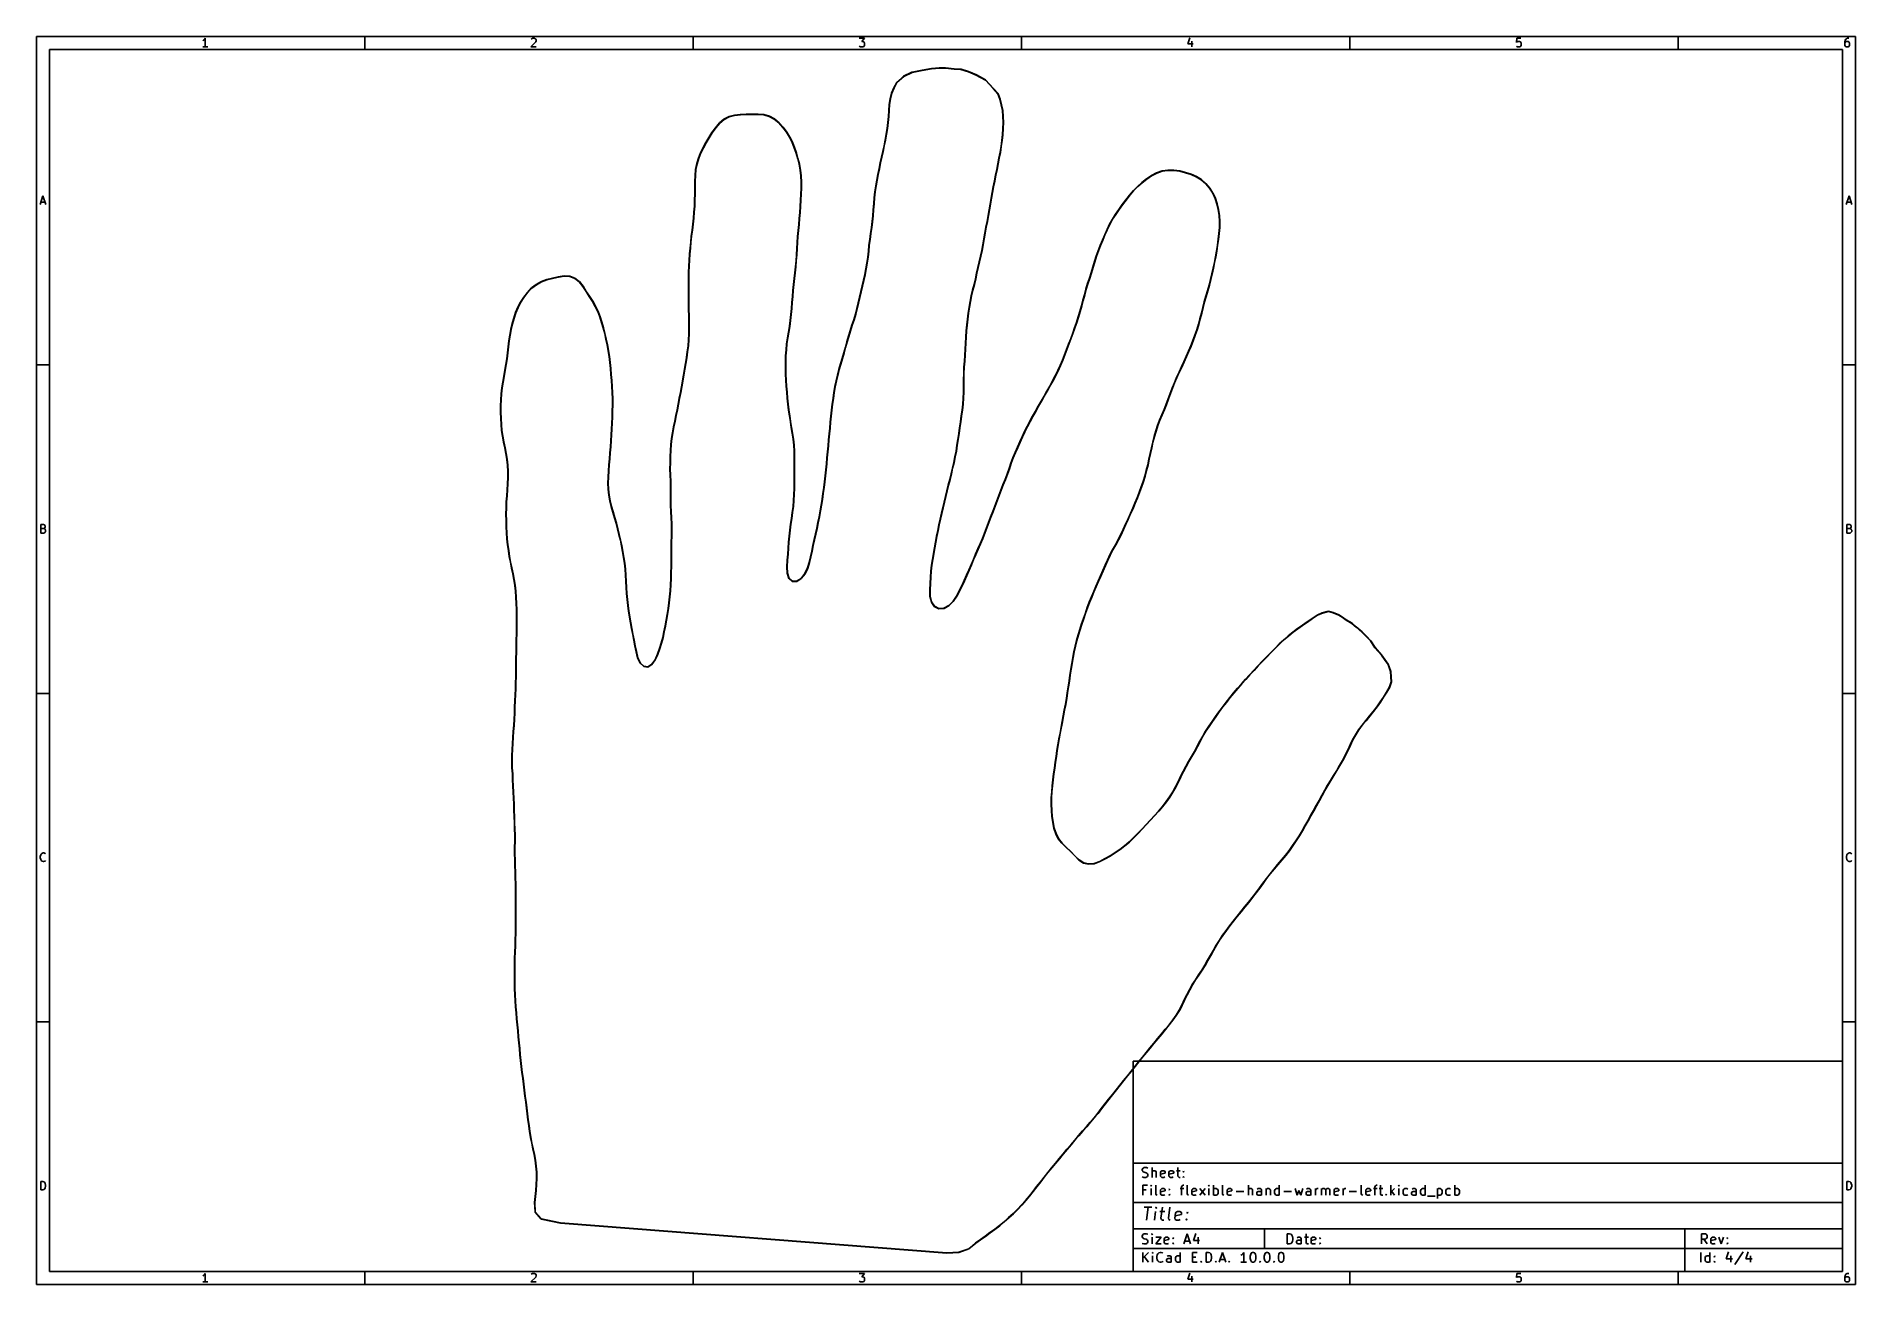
# Model space of a CAD drawing. Header units: inches. Extents: x 0.4 to 11.3, y -7.9 to -0.4.
import ezdxf

# ---------------------------------------------------------------- set-up
doc = ezdxf.new("R2010")
doc.units = ezdxf.units.IN
doc.header["$MEASUREMENT"] = 0
doc.layers.add('Edge.Cuts', color=254, linetype='CONTINUOUS', true_color=0xd0d2cd)

msp = doc.modelspace()

# ---------------------------------------------------------------- linework, layer by layer
at = {"layer": 'BLACK', "linetype": 'CONTINUOUS'}
for p, q in [((0.394, -0.394), (11.299, -0.394)), ((0.394, -7.874), (0.394, -0.394)), ((1.396, -0.417), (1.392, -0.42)), ((1.401, -0.413), (1.396, -0.417)), ((1.406, -0.405), (1.401, -0.413)), ((1.406, -0.456), (1.406, -0.405)), ((2.362, -0.472), (2.362, -0.394)), ((3.387, -0.427), (3.358, -0.456)), ((3.36, -0.41), (3.363, -0.408)), ((3.363, -0.408), (3.367, -0.405)), ((3.367, -0.405), (3.38, -0.405)), ((3.38, -0.405), (3.384, -0.408)), ((3.384, -0.408), (3.387, -0.41)), ((3.387, -0.41), (3.389, -0.415)), ((3.389, -0.42), (3.387, -0.427)), ((3.389, -0.415), (3.389, -0.42)), ((4.331, -0.472), (4.331, -0.394)), ((5.326, -0.405), (5.358, -0.405)), ((5.358, -0.405), (5.341, -0.425)), ((5.341, -0.425), (5.348, -0.425)), ((5.348, -0.425), (5.353, -0.427)), ((5.353, -0.427), (5.355, -0.43)), ((5.355, -0.43), (5.358, -0.435)), ((5.358, -0.435), (5.358, -0.447)), ((6.299, -0.472), (6.299, -0.394)), ((7.309, -0.403), (7.297, -0.439)), ((7.321, -0.422), (7.321, -0.456)), ((8.268, -0.472), (8.268, -0.394)), ((9.268, -0.405), (9.266, -0.43)), ((9.266, -0.43), (9.268, -0.427)), ((9.292, -0.405), (9.268, -0.405)), ((9.268, -0.427), (9.273, -0.425)), ((9.273, -0.425), (9.285, -0.425)), ((9.285, -0.425), (9.29, -0.427)), ((9.29, -0.427), (9.292, -0.43)), ((9.292, -0.43), (9.295, -0.435)), ((9.295, -0.435), (9.295, -0.447)), ((10.236, -0.472), (10.236, -0.394)), ((11.237, -0.417), (11.234, -0.427)), ((11.234, -0.427), (11.234, -0.447)), ((11.237, -0.43), (11.234, -0.435)), ((11.241, -0.41), (11.237, -0.417)), ((11.239, -0.427), (11.237, -0.43)), ((11.244, -0.425), (11.239, -0.427)), ((11.244, -0.408), (11.241, -0.41)), ((11.249, -0.405), (11.244, -0.408)), ((11.254, -0.425), (11.244, -0.425)), ((11.258, -0.405), (11.249, -0.405)), ((11.258, -0.427), (11.254, -0.425)), ((11.261, -0.43), (11.258, -0.427)), ((11.263, -0.435), (11.261, -0.43)), ((11.263, -0.447), (11.263, -0.435)), ((11.299, -0.394), (11.299, -7.874)), ((0.472, -0.472), (11.221, -0.472)), ((0.472, -7.796), (0.472, -0.472)), ((1.421, -0.456), (1.392, -0.456)), ((3.358, -0.456), (3.389, -0.456)), ((5.329, -0.454), (5.326, -0.452)), ((5.333, -0.456), (5.329, -0.454)), ((5.348, -0.456), (5.333, -0.456)), ((5.353, -0.454), (5.348, -0.456)), ((5.355, -0.452), (5.353, -0.454)), ((5.358, -0.447), (5.355, -0.452)), ((7.297, -0.439), (7.329, -0.439)), ((9.268, -0.454), (9.266, -0.452)), ((9.273, -0.456), (9.268, -0.454)), ((9.285, -0.456), (9.273, -0.456)), ((9.29, -0.454), (9.285, -0.456)), ((9.292, -0.452), (9.29, -0.454)), ((9.295, -0.447), (9.292, -0.452)), ((11.221, -0.472), (11.221, -7.796)), ((11.234, -0.447), (11.237, -0.452)), ((11.237, -0.452), (11.239, -0.454)), ((11.239, -0.454), (11.244, -0.456)), ((11.244, -0.456), (11.254, -0.456)), ((11.254, -0.456), (11.258, -0.454)), ((11.258, -0.454), (11.261, -0.452)), ((11.261, -0.452), (11.263, -0.447)), ((0.416, -1.401), (0.433, -1.35)), ((0.421, -1.387), (0.445, -1.387)), ((0.433, -1.35), (0.45, -1.401)), ((11.243, -1.401), (11.26, -1.35)), ((11.248, -1.387), (11.272, -1.387)), ((11.26, -1.35), (11.277, -1.401)), ((0.394, -2.362), (0.472, -2.362)), ((11.299, -2.362), (11.221, -2.362)), ((0.42, -3.37), (0.42, -3.319)), ((0.42, -3.319), (0.437, -3.319)), ((0.437, -3.343), (0.42, -3.343)), ((0.439, -3.37), (0.42, -3.37)), ((0.437, -3.319), (0.442, -3.321)), ((0.442, -3.341), (0.437, -3.343)), ((0.437, -3.343), (0.444, -3.345)), ((0.444, -3.367), (0.439, -3.37)), ((0.442, -3.321), (0.444, -3.324)), ((0.444, -3.338), (0.442, -3.341)), ((0.444, -3.324), (0.446, -3.328)), ((0.446, -3.333), (0.444, -3.338)), ((0.444, -3.345), (0.446, -3.348)), ((0.446, -3.365), (0.444, -3.367)), ((0.446, -3.328), (0.446, -3.333)), ((0.446, -3.348), (0.449, -3.353)), ((0.449, -3.36), (0.446, -3.365)), ((0.449, -3.353), (0.449, -3.36)), ((11.247, -3.37), (11.247, -3.319)), ((11.247, -3.319), (11.264, -3.319)), ((11.264, -3.343), (11.247, -3.343)), ((11.266, -3.37), (11.247, -3.37)), ((11.264, -3.319), (11.268, -3.321)), ((11.268, -3.341), (11.264, -3.343)), ((11.264, -3.343), (11.271, -3.345)), ((11.271, -3.367), (11.266, -3.37)), ((11.268, -3.321), (11.271, -3.324)), ((11.271, -3.338), (11.268, -3.341)), ((11.271, -3.324), (11.273, -3.328)), ((11.273, -3.333), (11.271, -3.338)), ((11.271, -3.345), (11.273, -3.348)), ((11.273, -3.365), (11.271, -3.367)), ((11.273, -3.328), (11.273, -3.333)), ((11.273, -3.348), (11.276, -3.353)), ((11.276, -3.36), (11.273, -3.365)), ((11.276, -3.353), (11.276, -3.36)), ((0.394, -4.331), (0.472, -4.331)), ((11.299, -4.331), (11.221, -4.331)), ((0.417, -5.309), (0.42, -5.299)), ((0.417, -5.316), (0.417, -5.309)), ((0.42, -5.326), (0.417, -5.316)), ((0.42, -5.299), (0.422, -5.294)), ((0.422, -5.331), (0.42, -5.326)), ((0.422, -5.294), (0.427, -5.29)), ((0.427, -5.336), (0.422, -5.331)), ((0.427, -5.29), (0.434, -5.287)), ((0.434, -5.338), (0.427, -5.336)), ((0.434, -5.287), (0.439, -5.287)), ((0.439, -5.338), (0.434, -5.338)), ((0.439, -5.287), (0.446, -5.29)), ((0.446, -5.336), (0.439, -5.338)), ((0.446, -5.29), (0.449, -5.292)), ((0.449, -5.333), (0.446, -5.336)), ((11.244, -5.309), (11.247, -5.299)), ((11.244, -5.316), (11.244, -5.309)), ((11.247, -5.326), (11.244, -5.316)), ((11.247, -5.299), (11.249, -5.294)), ((11.249, -5.331), (11.247, -5.326)), ((11.249, -5.294), (11.254, -5.29)), ((11.254, -5.336), (11.249, -5.331)), ((11.254, -5.29), (11.261, -5.287)), ((11.261, -5.338), (11.254, -5.336)), ((11.261, -5.287), (11.266, -5.287)), ((11.266, -5.338), (11.261, -5.338)), ((11.266, -5.287), (11.273, -5.29)), ((11.273, -5.336), (11.266, -5.338)), ((11.273, -5.29), (11.276, -5.292)), ((11.276, -5.333), (11.273, -5.336)), ((0.394, -6.299), (0.472, -6.299)), ((11.299, -6.299), (11.221, -6.299)), ((6.969, -6.536), (11.221, -6.536)), ((6.969, -7.796), (6.969, -6.536)), ((11.221, -6.536), (11.221, -7.796)), ((6.969, -7.146), (11.221, -7.146)), ((7.023, -7.184), (7.026, -7.179)), ((7.023, -7.19), (7.023, -7.184)), ((7.026, -7.195), (7.023, -7.19)), ((7.026, -7.179), (7.029, -7.176)), ((7.029, -7.198), (7.026, -7.195)), ((7.029, -7.176), (7.034, -7.173)), ((7.034, -7.173), (7.048, -7.173)), ((7.048, -7.173), (7.057, -7.176)), ((7.082, -7.232), (7.082, -7.173)), ((7.085, -7.195), (7.082, -7.198)), ((7.091, -7.193), (7.085, -7.195)), ((7.099, -7.193), (7.091, -7.193)), ((7.105, -7.195), (7.099, -7.193)), ((7.107, -7.201), (7.105, -7.195)), ((7.133, -7.201), (7.136, -7.195)), ((7.136, -7.195), (7.141, -7.193)), ((7.141, -7.193), (7.152, -7.193)), ((7.152, -7.193), (7.158, -7.195)), ((7.158, -7.195), (7.161, -7.201)), ((7.183, -7.201), (7.186, -7.195)), ((7.186, -7.195), (7.192, -7.193)), ((7.192, -7.193), (7.203, -7.193)), ((7.203, -7.193), (7.209, -7.195)), ((7.209, -7.195), (7.212, -7.201)), ((7.228, -7.193), (7.251, -7.193)), ((7.237, -7.173), (7.237, -7.224)), ((7.268, -7.198), (7.271, -7.195)), ((7.271, -7.195), (7.273, -7.198)), ((7.271, -7.195), (7.271, -7.201)), ((0.42, -7.307), (0.42, -7.256)), ((0.42, -7.256), (0.432, -7.256)), ((0.432, -7.256), (0.439, -7.258)), ((0.439, -7.304), (0.432, -7.307)), ((0.439, -7.258), (0.444, -7.263)), ((0.444, -7.3), (0.439, -7.304)), ((0.444, -7.263), (0.446, -7.268)), ((0.446, -7.295), (0.444, -7.3)), ((0.446, -7.268), (0.449, -7.278)), ((0.449, -7.285), (0.446, -7.295)), ((0.449, -7.278), (0.449, -7.285)), ((7.023, -7.229), (7.032, -7.232)), ((7.026, -7.338), (7.026, -7.279)), ((7.026, -7.279), (7.054, -7.279)), ((7.034, -7.201), (7.029, -7.198)), ((7.032, -7.232), (7.046, -7.232)), ((7.046, -7.204), (7.034, -7.201)), ((7.051, -7.207), (7.046, -7.204)), ((7.046, -7.232), (7.051, -7.229)), ((7.054, -7.21), (7.051, -7.207)), ((7.051, -7.229), (7.054, -7.226)), ((7.057, -7.215), (7.054, -7.21)), ((7.054, -7.226), (7.057, -7.221)), ((7.057, -7.221), (7.057, -7.215)), ((7.077, -7.279), (7.074, -7.282)), ((7.074, -7.282), (7.077, -7.285)), ((7.079, -7.282), (7.077, -7.279)), ((7.077, -7.279), (7.077, -7.285)), ((7.077, -7.285), (7.079, -7.282)), ((7.077, -7.338), (7.077, -7.299)), ((7.105, -7.33), (7.105, -7.279)), ((7.107, -7.232), (7.107, -7.201)), ((7.133, -7.224), (7.133, -7.201)), ((7.161, -7.207), (7.133, -7.212)), ((7.136, -7.229), (7.133, -7.224)), ((7.133, -7.307), (7.136, -7.302)), ((7.141, -7.232), (7.136, -7.229)), ((7.136, -7.302), (7.141, -7.299)), ((7.152, -7.232), (7.141, -7.232)), ((7.141, -7.299), (7.152, -7.299)), ((7.158, -7.229), (7.152, -7.232)), ((7.152, -7.299), (7.158, -7.302)), ((7.158, -7.302), (7.161, -7.307)), ((7.161, -7.201), (7.161, -7.207)), ((7.183, -7.224), (7.183, -7.201)), ((7.212, -7.207), (7.183, -7.212)), ((7.186, -7.229), (7.183, -7.224)), ((7.183, -7.305), (7.186, -7.302)), ((7.186, -7.307), (7.183, -7.305)), ((7.192, -7.232), (7.186, -7.229)), ((7.186, -7.302), (7.189, -7.305)), ((7.186, -7.302), (7.186, -7.307)), ((7.189, -7.305), (7.186, -7.307)), ((7.203, -7.232), (7.192, -7.232)), ((7.209, -7.229), (7.203, -7.232)), ((7.212, -7.201), (7.212, -7.207)), ((7.237, -7.224), (7.24, -7.229)), ((7.24, -7.229), (7.245, -7.232)), ((7.245, -7.232), (7.251, -7.232)), ((7.251, -7.299), (7.273, -7.299)), ((7.259, -7.288), (7.262, -7.282)), ((7.259, -7.338), (7.259, -7.288)), ((7.262, -7.282), (7.268, -7.279)), ((7.271, -7.201), (7.268, -7.198)), ((7.268, -7.229), (7.271, -7.226)), ((7.271, -7.232), (7.268, -7.229)), ((7.268, -7.279), (7.273, -7.279)), ((7.273, -7.198), (7.271, -7.201)), ((7.271, -7.226), (7.273, -7.229)), ((7.271, -7.226), (7.271, -7.232)), ((7.273, -7.229), (7.271, -7.232)), ((7.293, -7.33), (7.293, -7.279)), ((7.321, -7.307), (7.324, -7.302)), ((7.324, -7.302), (7.33, -7.299)), ((7.33, -7.299), (7.341, -7.299)), ((7.341, -7.299), (7.346, -7.302)), ((7.346, -7.302), (7.349, -7.307)), ((7.369, -7.338), (7.4, -7.299)), ((7.369, -7.299), (7.4, -7.338)), ((7.422, -7.279), (7.42, -7.282)), ((7.42, -7.282), (7.422, -7.285)), ((7.425, -7.282), (7.422, -7.279)), ((7.422, -7.279), (7.422, -7.285)), ((7.422, -7.285), (7.425, -7.282)), ((7.422, -7.338), (7.422, -7.299)), ((7.451, -7.338), (7.451, -7.279)), ((7.451, -7.302), (7.456, -7.299)), ((7.456, -7.299), (7.467, -7.299)), ((7.467, -7.299), (7.473, -7.302)), ((7.473, -7.302), (7.476, -7.305)), ((7.476, -7.305), (7.479, -7.31)), ((7.504, -7.33), (7.504, -7.279)), ((7.532, -7.307), (7.535, -7.302)), ((7.535, -7.302), (7.541, -7.299)), ((7.541, -7.299), (7.552, -7.299)), ((7.552, -7.299), (7.557, -7.302)), ((7.557, -7.302), (7.56, -7.307)), ((7.659, -7.338), (7.659, -7.279)), ((7.661, -7.302), (7.659, -7.305)), ((7.667, -7.299), (7.661, -7.302)), ((7.676, -7.299), (7.667, -7.299)), ((7.681, -7.302), (7.676, -7.299)), ((7.684, -7.307), (7.681, -7.302)), ((7.718, -7.299), (7.712, -7.302)), ((7.729, -7.299), (7.718, -7.299)), ((7.735, -7.302), (7.729, -7.299)), ((7.737, -7.307), (7.735, -7.302)), ((7.766, -7.299), (7.766, -7.338)), ((7.766, -7.305), (7.768, -7.302)), ((7.768, -7.302), (7.774, -7.299)), ((7.774, -7.299), (7.782, -7.299)), ((7.782, -7.299), (7.788, -7.302)), ((7.788, -7.302), (7.791, -7.307)), ((7.816, -7.31), (7.819, -7.305)), ((7.819, -7.305), (7.822, -7.302)), ((7.822, -7.302), (7.827, -7.299)), ((7.827, -7.299), (7.839, -7.299)), ((7.839, -7.299), (7.844, -7.302)), ((7.844, -7.338), (7.844, -7.279)), ((7.94, -7.299), (7.951, -7.338)), ((7.974, -7.338), (7.985, -7.299)), ((8.013, -7.299), (8.007, -7.302)), ((8.024, -7.299), (8.013, -7.299)), ((8.03, -7.302), (8.024, -7.299)), ((8.033, -7.307), (8.03, -7.302)), ((8.061, -7.338), (8.061, -7.299)), ((8.061, -7.31), (8.064, -7.305)), ((8.064, -7.305), (8.066, -7.302)), ((8.066, -7.302), (8.072, -7.299)), ((8.072, -7.299), (8.078, -7.299)), ((8.097, -7.338), (8.097, -7.299)), ((8.097, -7.305), (8.1, -7.302)), ((8.1, -7.302), (8.106, -7.299)), ((8.106, -7.299), (8.114, -7.299)), ((8.114, -7.299), (8.12, -7.302)), ((8.12, -7.302), (8.123, -7.307)), ((8.123, -7.307), (8.125, -7.302)), ((8.125, -7.302), (8.131, -7.299)), ((8.131, -7.299), (8.14, -7.299)), ((8.14, -7.299), (8.145, -7.302)), ((8.145, -7.302), (8.148, -7.307)), ((8.173, -7.307), (8.176, -7.302)), ((8.176, -7.302), (8.182, -7.299)), ((8.182, -7.299), (8.193, -7.299)), ((8.193, -7.299), (8.199, -7.302)), ((8.199, -7.302), (8.201, -7.307)), ((8.227, -7.338), (8.227, -7.299)), ((8.227, -7.31), (8.23, -7.305)), ((8.23, -7.305), (8.232, -7.302)), ((8.232, -7.302), (8.238, -7.299)), ((8.238, -7.299), (8.244, -7.299)), ((8.336, -7.33), (8.336, -7.279)), ((8.364, -7.307), (8.367, -7.302)), ((8.367, -7.302), (8.373, -7.299)), ((8.373, -7.299), (8.384, -7.299)), ((8.384, -7.299), (8.39, -7.302)), ((8.39, -7.302), (8.393, -7.307)), ((8.409, -7.299), (8.432, -7.299)), ((8.418, -7.288), (8.421, -7.282)), ((8.418, -7.338), (8.418, -7.288)), ((8.421, -7.282), (8.426, -7.279)), ((8.426, -7.279), (8.432, -7.279)), ((8.443, -7.299), (8.466, -7.299)), ((8.452, -7.279), (8.452, -7.33)), ((8.514, -7.338), (8.514, -7.279)), ((8.536, -7.299), (8.514, -7.321)), ((8.561, -7.279), (8.559, -7.282)), ((8.559, -7.282), (8.561, -7.285)), ((8.564, -7.282), (8.561, -7.279)), ((8.561, -7.279), (8.561, -7.285)), ((8.561, -7.285), (8.564, -7.282)), ((8.561, -7.338), (8.561, -7.299)), ((8.587, -7.31), (8.589, -7.305)), ((8.589, -7.305), (8.592, -7.302)), ((8.592, -7.302), (8.598, -7.299)), ((8.598, -7.299), (8.609, -7.299)), ((8.609, -7.299), (8.615, -7.302)), ((8.646, -7.299), (8.64, -7.302)), ((8.657, -7.299), (8.646, -7.299)), ((8.663, -7.302), (8.657, -7.299)), ((8.665, -7.307), (8.663, -7.302)), ((8.691, -7.31), (8.694, -7.305)), ((8.694, -7.305), (8.696, -7.302)), ((8.696, -7.302), (8.702, -7.299)), ((8.702, -7.299), (8.713, -7.299)), ((8.713, -7.299), (8.719, -7.302)), ((8.719, -7.338), (8.719, -7.279)), ((8.792, -7.299), (8.792, -7.358)), ((8.792, -7.302), (8.798, -7.299)), ((8.798, -7.299), (8.809, -7.299)), ((8.809, -7.299), (8.814, -7.302)), ((8.814, -7.302), (8.817, -7.305)), ((8.817, -7.305), (8.82, -7.31)), ((8.843, -7.31), (8.845, -7.305)), ((8.845, -7.305), (8.848, -7.302)), ((8.848, -7.302), (8.854, -7.299)), ((8.854, -7.299), (8.865, -7.299)), ((8.865, -7.299), (8.871, -7.302)), ((8.896, -7.338), (8.896, -7.279)), ((8.896, -7.302), (8.902, -7.299)), ((8.902, -7.299), (8.913, -7.299)), ((8.913, -7.299), (8.918, -7.302)), ((8.918, -7.302), (8.921, -7.305)), ((8.921, -7.305), (8.924, -7.31)), ((11.247, -7.307), (11.247, -7.256)), ((11.247, -7.256), (11.259, -7.256)), ((11.259, -7.256), (11.266, -7.258)), ((11.266, -7.304), (11.259, -7.307)), ((11.266, -7.258), (11.271, -7.263)), ((11.271, -7.3), (11.266, -7.304)), ((11.271, -7.263), (11.273, -7.268)), ((11.273, -7.295), (11.271, -7.3)), ((11.273, -7.268), (11.276, -7.278)), ((11.276, -7.285), (11.273, -7.295)), ((11.276, -7.278), (11.276, -7.285)), ((0.432, -7.307), (0.42, -7.307)), ((6.969, -7.382), (11.221, -7.382)), ((7.046, -7.307), (7.026, -7.307)), ((7.035, -7.41), (7.08, -7.41)), ((7.048, -7.489), (7.058, -7.41)), ((7.106, -7.41), (7.102, -7.414)), ((7.102, -7.414), (7.105, -7.417)), ((7.107, -7.336), (7.105, -7.33)), ((7.106, -7.41), (7.105, -7.417)), ((7.105, -7.417), (7.11, -7.414)), ((7.11, -7.414), (7.106, -7.41)), ((7.113, -7.338), (7.107, -7.336)), ((7.133, -7.33), (7.133, -7.307)), ((7.161, -7.313), (7.133, -7.319)), ((7.136, -7.336), (7.133, -7.33)), ((7.144, -7.41), (7.135, -7.477)), ((7.141, -7.338), (7.136, -7.336)), ((7.152, -7.338), (7.141, -7.338)), ((7.158, -7.336), (7.152, -7.338)), ((7.161, -7.307), (7.161, -7.313)), ((7.18, -7.477), (7.189, -7.41)), ((7.183, -7.336), (7.186, -7.333)), ((7.186, -7.338), (7.183, -7.336)), ((7.186, -7.333), (7.189, -7.336)), ((7.186, -7.333), (7.186, -7.338)), ((7.189, -7.336), (7.186, -7.338)), ((7.296, -7.336), (7.293, -7.33)), ((7.301, -7.338), (7.296, -7.336)), ((7.321, -7.33), (7.321, -7.307)), ((7.349, -7.313), (7.321, -7.319)), ((7.324, -7.336), (7.321, -7.33)), ((7.33, -7.338), (7.324, -7.336)), ((7.341, -7.338), (7.33, -7.338)), ((7.346, -7.336), (7.341, -7.338)), ((7.349, -7.307), (7.349, -7.313)), ((7.456, -7.338), (7.451, -7.336)), ((7.467, -7.338), (7.456, -7.338)), ((7.473, -7.336), (7.467, -7.338)), ((7.476, -7.333), (7.473, -7.336)), ((7.479, -7.327), (7.476, -7.333)), ((7.479, -7.31), (7.479, -7.327)), ((7.507, -7.336), (7.504, -7.33)), ((7.512, -7.338), (7.507, -7.336)), ((7.532, -7.33), (7.532, -7.307)), ((7.56, -7.313), (7.532, -7.319)), ((7.535, -7.336), (7.532, -7.33)), ((7.541, -7.338), (7.535, -7.336)), ((7.552, -7.338), (7.541, -7.338)), ((7.557, -7.336), (7.552, -7.338)), ((7.56, -7.307), (7.56, -7.313)), ((7.586, -7.316), (7.631, -7.316)), ((7.684, -7.338), (7.684, -7.307)), ((7.709, -7.324), (7.712, -7.319)), ((7.709, -7.33), (7.709, -7.324)), ((7.712, -7.336), (7.709, -7.33)), ((7.712, -7.319), (7.718, -7.316)), ((7.718, -7.338), (7.712, -7.336)), ((7.718, -7.316), (7.732, -7.316)), ((7.732, -7.338), (7.718, -7.338)), ((7.732, -7.316), (7.737, -7.313)), ((7.737, -7.336), (7.732, -7.338)), ((7.737, -7.338), (7.737, -7.307)), ((7.791, -7.307), (7.791, -7.338)), ((7.816, -7.327), (7.816, -7.31)), ((7.819, -7.333), (7.816, -7.327)), ((7.822, -7.336), (7.819, -7.333)), ((7.827, -7.338), (7.822, -7.336)), ((7.839, -7.338), (7.827, -7.338)), ((7.844, -7.336), (7.839, -7.338)), ((7.872, -7.316), (7.917, -7.316)), ((7.951, -7.338), (7.962, -7.31)), ((7.962, -7.31), (7.974, -7.338)), ((8.005, -7.324), (8.007, -7.319)), ((8.005, -7.33), (8.005, -7.324)), ((8.007, -7.336), (8.005, -7.33)), ((8.007, -7.319), (8.013, -7.316)), ((8.013, -7.338), (8.007, -7.336)), ((8.013, -7.316), (8.027, -7.316)), ((8.027, -7.338), (8.013, -7.338)), ((8.027, -7.316), (8.033, -7.313)), ((8.033, -7.336), (8.027, -7.338)), ((8.033, -7.338), (8.033, -7.307)), ((8.123, -7.307), (8.123, -7.338)), ((8.148, -7.307), (8.148, -7.338)), ((8.173, -7.33), (8.173, -7.307)), ((8.201, -7.313), (8.173, -7.319)), ((8.176, -7.336), (8.173, -7.33)), ((8.182, -7.338), (8.176, -7.336)), ((8.193, -7.338), (8.182, -7.338)), ((8.199, -7.336), (8.193, -7.338)), ((8.201, -7.307), (8.201, -7.313)), ((8.263, -7.316), (8.308, -7.316)), ((8.339, -7.336), (8.336, -7.33)), ((8.345, -7.338), (8.339, -7.336)), ((8.364, -7.33), (8.364, -7.307)), ((8.393, -7.313), (8.364, -7.319)), ((8.367, -7.336), (8.364, -7.33)), ((8.373, -7.338), (8.367, -7.336)), ((8.384, -7.338), (8.373, -7.338)), ((8.39, -7.336), (8.384, -7.338)), ((8.393, -7.307), (8.393, -7.313)), ((8.452, -7.33), (8.454, -7.336)), ((8.454, -7.336), (8.46, -7.338)), ((8.46, -7.338), (8.466, -7.338)), ((8.483, -7.336), (8.485, -7.333)), ((8.485, -7.338), (8.483, -7.336)), ((8.485, -7.333), (8.488, -7.336)), ((8.485, -7.333), (8.485, -7.338)), ((8.488, -7.336), (8.485, -7.338)), ((8.519, -7.316), (8.536, -7.338)), ((8.587, -7.327), (8.587, -7.31)), ((8.589, -7.333), (8.587, -7.327)), ((8.592, -7.336), (8.589, -7.333)), ((8.598, -7.338), (8.592, -7.336)), ((8.609, -7.338), (8.598, -7.338)), ((8.615, -7.336), (8.609, -7.338)), ((8.637, -7.324), (8.64, -7.319)), ((8.637, -7.33), (8.637, -7.324)), ((8.64, -7.336), (8.637, -7.33)), ((8.64, -7.319), (8.646, -7.316)), ((8.646, -7.338), (8.64, -7.336)), ((8.646, -7.316), (8.66, -7.316)), ((8.66, -7.338), (8.646, -7.338)), ((8.66, -7.316), (8.665, -7.313)), ((8.665, -7.336), (8.66, -7.338)), ((8.665, -7.338), (8.665, -7.307)), ((8.691, -7.327), (8.691, -7.31)), ((8.694, -7.333), (8.691, -7.327)), ((8.696, -7.336), (8.694, -7.333)), ((8.702, -7.338), (8.696, -7.336)), ((8.713, -7.338), (8.702, -7.338)), ((8.719, -7.336), (8.713, -7.338)), ((8.733, -7.344), (8.778, -7.344)), ((8.798, -7.338), (8.792, -7.336)), ((8.809, -7.338), (8.798, -7.338)), ((8.814, -7.336), (8.809, -7.338)), ((8.817, -7.333), (8.814, -7.336)), ((8.82, -7.327), (8.817, -7.333)), ((8.82, -7.31), (8.82, -7.327)), ((8.843, -7.327), (8.843, -7.31)), ((8.845, -7.333), (8.843, -7.327)), ((8.848, -7.336), (8.845, -7.333)), ((8.854, -7.338), (8.848, -7.336)), ((8.865, -7.338), (8.854, -7.338)), ((8.871, -7.336), (8.865, -7.338)), ((8.902, -7.338), (8.896, -7.336)), ((8.913, -7.338), (8.902, -7.338)), ((8.918, -7.336), (8.913, -7.338)), ((8.921, -7.333), (8.918, -7.336)), ((8.924, -7.327), (8.921, -7.333)), ((8.924, -7.31), (8.924, -7.327)), ((11.259, -7.307), (11.247, -7.307)), ((7.097, -7.489), (7.103, -7.436)), ((7.129, -7.436), (7.159, -7.436)), ((7.135, -7.477), (7.138, -7.485)), ((7.138, -7.485), (7.145, -7.489)), ((7.145, -7.489), (7.153, -7.489)), ((7.183, -7.485), (7.18, -7.477)), ((7.19, -7.489), (7.183, -7.485)), ((7.218, -7.477), (7.222, -7.447)), ((7.221, -7.485), (7.218, -7.477)), ((7.258, -7.455), (7.22, -7.462)), ((7.228, -7.489), (7.221, -7.485)), ((7.222, -7.447), (7.226, -7.44)), ((7.226, -7.44), (7.234, -7.436)), ((7.243, -7.489), (7.228, -7.489)), ((7.234, -7.436), (7.249, -7.436)), ((7.251, -7.485), (7.243, -7.489)), ((7.249, -7.436), (7.256, -7.44)), ((7.256, -7.44), (7.259, -7.447)), ((7.259, -7.447), (7.258, -7.455)), ((7.285, -7.485), (7.289, -7.481)), ((7.288, -7.489), (7.285, -7.485)), ((7.289, -7.481), (7.288, -7.489)), ((7.292, -7.485), (7.288, -7.489)), ((7.289, -7.481), (7.292, -7.485)), ((7.29, -7.444), (7.294, -7.44)), ((7.293, -7.447), (7.29, -7.444)), ((7.294, -7.44), (7.293, -7.447)), ((7.297, -7.444), (7.293, -7.447)), ((7.294, -7.44), (7.297, -7.444)), ((6.969, -7.54), (11.221, -7.54)), ((7.023, -7.582), (7.026, -7.576)), ((7.023, -7.587), (7.023, -7.582)), ((7.026, -7.593), (7.023, -7.587)), ((7.023, -7.627), (7.032, -7.63)), ((7.026, -7.576), (7.029, -7.573)), ((7.029, -7.596), (7.026, -7.593)), ((7.029, -7.573), (7.034, -7.571)), ((7.034, -7.599), (7.029, -7.596)), ((7.032, -7.63), (7.046, -7.63)), ((7.034, -7.571), (7.048, -7.571)), ((7.046, -7.602), (7.034, -7.599)), ((7.051, -7.604), (7.046, -7.602)), ((7.046, -7.63), (7.051, -7.627)), ((7.048, -7.571), (7.057, -7.573)), ((7.054, -7.607), (7.051, -7.604)), ((7.051, -7.627), (7.054, -7.624)), ((7.057, -7.613), (7.054, -7.607)), ((7.054, -7.624), (7.057, -7.618)), ((7.057, -7.618), (7.057, -7.613)), ((7.082, -7.571), (7.079, -7.573)), ((7.079, -7.573), (7.082, -7.576)), ((7.085, -7.573), (7.082, -7.571)), ((7.082, -7.571), (7.082, -7.576)), ((7.082, -7.576), (7.085, -7.573)), ((7.082, -7.63), (7.082, -7.59)), ((7.105, -7.59), (7.136, -7.59)), ((7.136, -7.59), (7.105, -7.63)), ((7.105, -7.63), (7.136, -7.63)), ((7.155, -7.599), (7.158, -7.593)), ((7.155, -7.621), (7.155, -7.599)), ((7.183, -7.604), (7.155, -7.61)), ((7.158, -7.627), (7.155, -7.621)), ((7.158, -7.593), (7.164, -7.59)), ((7.164, -7.63), (7.158, -7.627)), ((7.164, -7.59), (7.175, -7.59)), ((7.175, -7.63), (7.164, -7.63)), ((7.175, -7.59), (7.181, -7.593)), ((7.181, -7.627), (7.175, -7.63)), ((7.181, -7.593), (7.183, -7.599)), ((7.183, -7.599), (7.183, -7.604)), ((7.206, -7.596), (7.209, -7.593)), ((7.209, -7.599), (7.206, -7.596)), ((7.206, -7.627), (7.209, -7.624)), ((7.209, -7.63), (7.206, -7.627)), ((7.209, -7.593), (7.212, -7.596)), ((7.209, -7.593), (7.209, -7.599)), ((7.212, -7.596), (7.209, -7.599)), ((7.209, -7.624), (7.212, -7.627)), ((7.209, -7.624), (7.209, -7.63)), ((7.212, -7.627), (7.209, -7.63)), ((7.273, -7.63), (7.293, -7.571)), ((7.279, -7.613), (7.307, -7.613)), ((7.293, -7.571), (7.313, -7.63)), ((7.344, -7.568), (7.33, -7.61)), ((7.33, -7.61), (7.366, -7.61)), ((7.358, -7.59), (7.358, -7.63)), ((7.756, -7.54), (7.756, -7.658)), ((7.892, -7.63), (7.892, -7.571)), ((7.892, -7.571), (7.906, -7.571)), ((7.906, -7.63), (7.892, -7.63)), ((7.906, -7.571), (7.915, -7.573)), ((7.915, -7.627), (7.906, -7.63)), ((7.915, -7.573), (7.92, -7.579)), ((7.92, -7.621), (7.915, -7.627)), ((7.92, -7.579), (7.923, -7.585)), ((7.923, -7.616), (7.92, -7.621)), ((7.923, -7.585), (7.926, -7.596)), ((7.926, -7.604), (7.923, -7.616)), ((7.926, -7.596), (7.926, -7.604)), ((7.948, -7.616), (7.951, -7.61)), ((7.948, -7.621), (7.948, -7.616)), ((7.951, -7.627), (7.948, -7.621)), ((7.957, -7.59), (7.951, -7.593)), ((7.951, -7.61), (7.957, -7.607)), ((7.957, -7.63), (7.951, -7.627)), ((7.968, -7.59), (7.957, -7.59)), ((7.957, -7.607), (7.971, -7.607)), ((7.971, -7.63), (7.957, -7.63)), ((7.974, -7.593), (7.968, -7.59)), ((7.971, -7.607), (7.976, -7.604)), ((7.976, -7.627), (7.971, -7.63)), ((7.976, -7.599), (7.974, -7.593)), ((7.976, -7.63), (7.976, -7.599)), ((7.996, -7.59), (8.019, -7.59)), ((8.005, -7.571), (8.005, -7.621)), ((8.005, -7.621), (8.007, -7.627)), ((8.007, -7.627), (8.013, -7.63)), ((8.013, -7.63), (8.019, -7.63)), ((8.035, -7.599), (8.038, -7.593)), ((8.035, -7.621), (8.035, -7.599)), ((8.064, -7.604), (8.035, -7.61)), ((8.038, -7.627), (8.035, -7.621)), ((8.038, -7.593), (8.044, -7.59)), ((8.044, -7.63), (8.038, -7.627)), ((8.044, -7.59), (8.055, -7.59)), ((8.055, -7.63), (8.044, -7.63)), ((8.055, -7.59), (8.061, -7.593)), ((8.061, -7.627), (8.055, -7.63)), ((8.061, -7.593), (8.064, -7.599)), ((8.064, -7.599), (8.064, -7.604)), ((8.086, -7.596), (8.089, -7.593)), ((8.089, -7.599), (8.086, -7.596)), ((8.086, -7.627), (8.089, -7.624)), ((8.089, -7.63), (8.086, -7.627)), ((8.089, -7.593), (8.092, -7.596)), ((8.089, -7.593), (8.089, -7.599)), ((8.092, -7.596), (8.089, -7.599)), ((8.089, -7.624), (8.092, -7.627)), ((8.089, -7.624), (8.089, -7.63)), ((8.092, -7.627), (8.089, -7.63)), ((10.276, -7.54), (10.276, -7.796)), ((10.376, -7.629), (10.376, -7.57)), ((10.376, -7.57), (10.399, -7.57)), ((10.399, -7.601), (10.376, -7.601)), ((10.41, -7.629), (10.39, -7.601)), ((10.399, -7.57), (10.404, -7.573)), ((10.404, -7.598), (10.399, -7.601)), ((10.404, -7.573), (10.407, -7.576)), ((10.407, -7.596), (10.404, -7.598)), ((10.407, -7.576), (10.41, -7.582)), ((10.41, -7.59), (10.407, -7.596)), ((10.41, -7.582), (10.41, -7.59)), ((10.432, -7.598), (10.435, -7.593)), ((10.432, -7.621), (10.432, -7.598)), ((10.461, -7.604), (10.432, -7.61)), ((10.435, -7.627), (10.432, -7.621)), ((10.435, -7.593), (10.441, -7.59)), ((10.441, -7.629), (10.435, -7.627)), ((10.441, -7.59), (10.452, -7.59)), ((10.452, -7.629), (10.441, -7.629)), ((10.452, -7.59), (10.458, -7.593)), ((10.458, -7.627), (10.452, -7.629)), ((10.458, -7.593), (10.461, -7.598)), ((10.461, -7.598), (10.461, -7.604)), ((10.48, -7.59), (10.494, -7.629)), ((10.494, -7.629), (10.508, -7.59)), ((10.528, -7.596), (10.531, -7.593)), ((10.531, -7.598), (10.528, -7.596)), ((10.528, -7.627), (10.531, -7.624)), ((10.531, -7.629), (10.528, -7.627)), ((10.531, -7.593), (10.534, -7.596)), ((10.531, -7.593), (10.531, -7.598)), ((10.534, -7.596), (10.531, -7.598)), ((10.531, -7.624), (10.534, -7.627)), ((10.531, -7.624), (10.531, -7.629)), ((10.534, -7.627), (10.531, -7.629)), ((6.969, -7.658), (11.221, -7.658)), ((7.026, -7.74), (7.026, -7.681)), ((7.06, -7.681), (7.026, -7.715)), ((7.06, -7.74), (7.034, -7.706)), ((7.085, -7.681), (7.082, -7.684)), ((7.082, -7.684), (7.085, -7.686)), ((7.088, -7.684), (7.085, -7.681)), ((7.085, -7.681), (7.085, -7.686)), ((7.085, -7.686), (7.088, -7.684)), ((7.085, -7.74), (7.085, -7.701)), ((7.11, -7.706), (7.113, -7.695)), ((7.11, -7.715), (7.11, -7.706)), ((7.113, -7.726), (7.11, -7.715)), ((7.113, -7.695), (7.116, -7.689)), ((7.116, -7.731), (7.113, -7.726)), ((7.116, -7.689), (7.122, -7.684)), ((7.122, -7.737), (7.116, -7.731)), ((7.122, -7.684), (7.13, -7.681)), ((7.13, -7.74), (7.122, -7.737)), ((7.13, -7.681), (7.136, -7.681)), ((7.136, -7.74), (7.13, -7.74)), ((7.136, -7.681), (7.144, -7.684)), ((7.144, -7.737), (7.136, -7.74)), ((7.144, -7.684), (7.147, -7.686)), ((7.147, -7.734), (7.144, -7.737)), ((7.169, -7.726), (7.172, -7.72)), ((7.169, -7.731), (7.169, -7.726)), ((7.172, -7.737), (7.169, -7.731)), ((7.178, -7.701), (7.172, -7.703)), ((7.172, -7.72), (7.178, -7.717)), ((7.178, -7.74), (7.172, -7.737)), ((7.189, -7.701), (7.178, -7.701)), ((7.178, -7.717), (7.192, -7.717)), ((7.192, -7.74), (7.178, -7.74)), ((7.195, -7.703), (7.189, -7.701)), ((7.192, -7.717), (7.197, -7.715)), ((7.197, -7.737), (7.192, -7.74)), ((7.197, -7.709), (7.195, -7.703)), ((7.197, -7.74), (7.197, -7.709)), ((7.223, -7.712), (7.226, -7.706)), ((7.223, -7.729), (7.223, -7.712)), ((7.226, -7.734), (7.223, -7.729)), ((7.226, -7.706), (7.228, -7.703)), ((7.228, -7.737), (7.226, -7.734)), ((7.228, -7.703), (7.234, -7.701)), ((7.234, -7.74), (7.228, -7.737)), ((7.234, -7.701), (7.245, -7.701)), ((7.245, -7.74), (7.234, -7.74)), ((7.245, -7.701), (7.251, -7.703)), ((7.251, -7.737), (7.245, -7.74)), ((7.251, -7.74), (7.251, -7.681)), ((7.324, -7.74), (7.324, -7.681)), ((7.324, -7.681), (7.352, -7.681)), ((7.324, -7.709), (7.344, -7.709)), ((7.352, -7.74), (7.324, -7.74)), ((7.375, -7.737), (7.377, -7.734)), ((7.377, -7.74), (7.375, -7.737)), ((7.377, -7.734), (7.38, -7.737)), ((7.377, -7.734), (7.377, -7.74)), ((7.38, -7.737), (7.377, -7.74)), ((7.406, -7.74), (7.406, -7.681)), ((7.406, -7.681), (7.42, -7.681)), ((7.42, -7.74), (7.406, -7.74)), ((7.42, -7.681), (7.428, -7.684)), ((7.428, -7.737), (7.42, -7.74)), ((7.428, -7.684), (7.434, -7.689)), ((7.434, -7.731), (7.428, -7.737)), ((7.434, -7.689), (7.436, -7.695)), ((7.436, -7.726), (7.434, -7.731)), ((7.436, -7.695), (7.439, -7.706)), ((7.439, -7.715), (7.436, -7.726)), ((7.439, -7.706), (7.439, -7.715)), ((7.462, -7.737), (7.465, -7.734)), ((7.465, -7.74), (7.462, -7.737)), ((7.465, -7.734), (7.467, -7.737)), ((7.465, -7.734), (7.465, -7.74)), ((7.467, -7.737), (7.465, -7.74)), ((7.484, -7.74), (7.504, -7.681)), ((7.49, -7.723), (7.518, -7.723)), ((7.504, -7.681), (7.524, -7.74)), ((7.541, -7.737), (7.543, -7.734)), ((7.543, -7.74), (7.541, -7.737)), ((7.543, -7.734), (7.546, -7.737)), ((7.543, -7.734), (7.543, -7.74)), ((7.546, -7.737), (7.543, -7.74)), ((7.619, -7.695), (7.614, -7.698)), ((7.647, -7.74), (7.614, -7.74)), ((7.625, -7.689), (7.619, -7.695)), ((7.631, -7.681), (7.625, -7.689)), ((7.631, -7.74), (7.631, -7.681)), ((7.67, -7.703), (7.673, -7.692)), ((7.67, -7.717), (7.67, -7.703)), ((7.673, -7.729), (7.67, -7.717)), ((7.673, -7.692), (7.676, -7.686)), ((7.676, -7.734), (7.673, -7.729)), ((7.676, -7.686), (7.678, -7.684)), ((7.678, -7.737), (7.676, -7.734)), ((7.678, -7.684), (7.684, -7.681)), ((7.684, -7.74), (7.678, -7.737)), ((7.684, -7.681), (7.69, -7.681)), ((7.69, -7.74), (7.684, -7.74)), ((7.69, -7.681), (7.695, -7.684)), ((7.695, -7.737), (7.69, -7.74)), ((7.695, -7.684), (7.698, -7.686)), ((7.698, -7.734), (7.695, -7.737)), ((7.698, -7.686), (7.701, -7.692)), ((7.701, -7.729), (7.698, -7.734)), ((7.701, -7.692), (7.704, -7.703)), ((7.704, -7.717), (7.701, -7.729)), ((7.704, -7.703), (7.704, -7.717)), ((7.726, -7.737), (7.729, -7.734)), ((7.729, -7.74), (7.726, -7.737)), ((7.729, -7.734), (7.732, -7.737)), ((7.729, -7.734), (7.729, -7.74)), ((7.732, -7.737), (7.729, -7.74)), ((7.754, -7.703), (7.757, -7.692)), ((7.754, -7.717), (7.754, -7.703)), ((7.757, -7.729), (7.754, -7.717)), ((7.757, -7.692), (7.76, -7.686)), ((7.76, -7.734), (7.757, -7.729)), ((7.76, -7.686), (7.763, -7.684)), ((7.763, -7.737), (7.76, -7.734)), ((7.763, -7.684), (7.768, -7.681)), ((7.768, -7.74), (7.763, -7.737)), ((7.768, -7.681), (7.774, -7.681)), ((7.774, -7.74), (7.768, -7.74)), ((7.774, -7.681), (7.78, -7.684)), ((7.78, -7.737), (7.774, -7.74)), ((7.78, -7.684), (7.782, -7.686)), ((7.782, -7.734), (7.78, -7.737)), ((7.782, -7.686), (7.785, -7.692)), ((7.785, -7.729), (7.782, -7.734)), ((7.785, -7.692), (7.788, -7.703)), ((7.788, -7.717), (7.785, -7.729)), ((7.788, -7.703), (7.788, -7.717)), ((7.81, -7.737), (7.813, -7.734)), ((7.813, -7.74), (7.81, -7.737)), ((7.813, -7.734), (7.816, -7.737)), ((7.813, -7.734), (7.813, -7.74)), ((7.816, -7.737), (7.813, -7.74)), ((7.839, -7.703), (7.841, -7.692)), ((7.839, -7.717), (7.839, -7.703)), ((7.841, -7.729), (7.839, -7.717)), ((7.841, -7.692), (7.844, -7.686)), ((7.844, -7.734), (7.841, -7.729)), ((7.844, -7.686), (7.847, -7.684)), ((7.847, -7.737), (7.844, -7.734)), ((7.847, -7.684), (7.853, -7.681)), ((7.853, -7.74), (7.847, -7.737)), ((7.853, -7.681), (7.858, -7.681)), ((7.858, -7.74), (7.853, -7.74)), ((7.858, -7.681), (7.864, -7.684)), ((7.864, -7.737), (7.858, -7.74)), ((7.864, -7.684), (7.867, -7.686)), ((7.867, -7.734), (7.864, -7.737)), ((7.867, -7.686), (7.87, -7.692)), ((7.87, -7.729), (7.867, -7.734)), ((7.87, -7.692), (7.872, -7.703)), ((7.872, -7.717), (7.87, -7.729)), ((7.872, -7.703), (7.872, -7.717)), ((10.372, -7.74), (10.372, -7.681)), ((10.398, -7.712), (10.4, -7.706)), ((10.398, -7.729), (10.398, -7.712)), ((10.4, -7.734), (10.398, -7.729)), ((10.4, -7.706), (10.403, -7.703)), ((10.403, -7.737), (10.4, -7.734)), ((10.403, -7.703), (10.409, -7.701)), ((10.409, -7.74), (10.403, -7.737)), ((10.409, -7.701), (10.42, -7.701)), ((10.42, -7.74), (10.409, -7.74)), ((10.42, -7.701), (10.426, -7.703)), ((10.426, -7.737), (10.42, -7.74)), ((10.426, -7.74), (10.426, -7.681)), ((10.451, -7.706), (10.454, -7.703)), ((10.454, -7.709), (10.451, -7.706)), ((10.451, -7.737), (10.454, -7.734)), ((10.454, -7.74), (10.451, -7.737)), ((10.454, -7.703), (10.457, -7.706)), ((10.454, -7.703), (10.454, -7.709)), ((10.457, -7.706), (10.454, -7.709)), ((10.454, -7.734), (10.457, -7.737)), ((10.454, -7.734), (10.454, -7.74)), ((10.457, -7.737), (10.454, -7.74)), ((10.538, -7.678), (10.524, -7.72)), ((10.524, -7.72), (10.561, -7.72)), ((10.552, -7.701), (10.552, -7.74)), ((10.625, -7.678), (10.575, -7.754)), ((10.656, -7.678), (10.642, -7.72)), ((10.642, -7.72), (10.679, -7.72)), ((10.67, -7.701), (10.67, -7.74)), ((11.221, -7.796), (0.472, -7.796)), ((1.396, -7.819), (1.392, -7.822)), ((1.401, -7.814), (1.396, -7.819)), ((1.406, -7.807), (1.401, -7.814)), ((1.406, -7.858), (1.406, -7.807)), ((2.362, -7.796), (2.362, -7.874)), ((3.387, -7.829), (3.358, -7.858)), ((3.36, -7.812), (3.363, -7.81)), ((3.363, -7.81), (3.367, -7.807)), ((3.367, -7.807), (3.38, -7.807)), ((3.38, -7.807), (3.384, -7.81)), ((3.384, -7.81), (3.387, -7.812)), ((3.387, -7.812), (3.389, -7.817)), ((3.389, -7.822), (3.387, -7.829)), ((3.389, -7.817), (3.389, -7.822)), ((4.331, -7.796), (4.331, -7.874)), ((5.326, -7.807), (5.358, -7.807)), ((5.358, -7.807), (5.341, -7.827)), ((5.341, -7.827), (5.348, -7.827)), ((5.348, -7.827), (5.353, -7.829)), ((5.353, -7.829), (5.355, -7.831)), ((5.355, -7.831), (5.358, -7.836)), ((5.358, -7.849), (5.355, -7.853)), ((5.358, -7.836), (5.358, -7.849)), ((6.299, -7.796), (6.299, -7.874)), ((11.221, -7.796), (6.969, -7.796)), ((7.309, -7.805), (7.297, -7.841)), ((7.297, -7.841), (7.329, -7.841)), ((7.321, -7.824), (7.321, -7.858)), ((8.268, -7.796), (8.268, -7.874)), ((9.268, -7.807), (9.266, -7.831)), ((9.266, -7.831), (9.268, -7.829)), ((9.292, -7.807), (9.268, -7.807)), ((9.268, -7.829), (9.273, -7.827)), ((9.273, -7.827), (9.285, -7.827)), ((9.285, -7.827), (9.29, -7.829)), ((9.29, -7.829), (9.292, -7.831)), ((9.292, -7.831), (9.295, -7.836)), ((9.295, -7.849), (9.292, -7.853)), ((9.295, -7.836), (9.295, -7.849)), ((10.236, -7.796), (10.236, -7.874)), ((11.237, -7.819), (11.234, -7.829)), ((11.234, -7.829), (11.234, -7.849)), ((11.237, -7.831), (11.234, -7.836)), ((11.234, -7.849), (11.237, -7.853)), ((11.241, -7.812), (11.237, -7.819)), ((11.239, -7.829), (11.237, -7.831)), ((11.244, -7.827), (11.239, -7.829)), ((11.244, -7.81), (11.241, -7.812)), ((11.249, -7.807), (11.244, -7.81)), ((11.254, -7.827), (11.244, -7.827)), ((11.258, -7.807), (11.249, -7.807)), ((11.258, -7.829), (11.254, -7.827)), ((11.261, -7.831), (11.258, -7.829)), ((11.263, -7.836), (11.261, -7.831)), ((11.261, -7.853), (11.263, -7.849)), ((11.263, -7.849), (11.263, -7.836)), ((11.299, -7.874), (0.394, -7.874)), ((1.421, -7.858), (1.392, -7.858)), ((3.358, -7.858), (3.389, -7.858)), ((5.329, -7.856), (5.326, -7.853)), ((5.333, -7.858), (5.329, -7.856)), ((5.348, -7.858), (5.333, -7.858)), ((5.353, -7.856), (5.348, -7.858)), ((5.355, -7.853), (5.353, -7.856)), ((9.268, -7.856), (9.266, -7.853)), ((9.273, -7.858), (9.268, -7.856)), ((9.285, -7.858), (9.273, -7.858)), ((9.29, -7.856), (9.285, -7.858)), ((9.292, -7.853), (9.29, -7.856)), ((11.237, -7.853), (11.239, -7.856)), ((11.239, -7.856), (11.244, -7.858)), ((11.244, -7.858), (11.254, -7.858)), ((11.254, -7.858), (11.258, -7.856)), ((11.258, -7.856), (11.261, -7.853))]:
    msp.add_line(p, q, dxfattribs=at)
at = {"layer": 'Edge.Cuts', "linetype": 'CONTINUOUS'}
for p, q in [((5.551, -0.67), (5.592, -0.633)), ((5.593, -0.634), (5.552, -0.671)), ((5.592, -0.633), (5.642, -0.608)), ((5.592, -0.633), (5.592, -0.633)), ((5.592, -0.633), (5.592, -0.633)), ((5.643, -0.61), (5.593, -0.634)), ((5.642, -0.608), (5.642, -0.608)), ((5.642, -0.608), (5.643, -0.608)), ((5.643, -0.608), (5.704, -0.597)), ((5.704, -0.599), (5.643, -0.61)), ((5.704, -0.597), (5.759, -0.587)), ((5.76, -0.589), (5.704, -0.599)), ((5.704, -0.597), (5.704, -0.597)), ((5.704, -0.597), (5.704, -0.597)), ((5.704, -0.599), (5.704, -0.599)), ((5.759, -0.587), (5.759, -0.587)), ((5.759, -0.587), (5.76, -0.587)), ((5.76, -0.587), (5.806, -0.583)), ((5.807, -0.585), (5.76, -0.589)), ((5.806, -0.583), (5.806, -0.583)), ((5.806, -0.583), (5.806, -0.583)), ((5.806, -0.583), (5.844, -0.583)), ((5.844, -0.585), (5.807, -0.585)), ((5.844, -0.583), (5.844, -0.583)), ((5.844, -0.583), (5.896, -0.589)), ((5.844, -0.583), (5.844, -0.583)), ((5.896, -0.591), (5.844, -0.585)), ((5.896, -0.589), (5.937, -0.591)), ((5.936, -0.593), (5.896, -0.591)), ((5.896, -0.591), (5.896, -0.591)), ((5.896, -0.591), (5.896, -0.591)), ((5.981, -0.607), (5.936, -0.593)), ((5.937, -0.591), (5.937, -0.591)), ((5.937, -0.591), (5.937, -0.591)), ((5.937, -0.591), (5.981, -0.605)), ((5.981, -0.605), (5.981, -0.605)), ((5.981, -0.605), (5.982, -0.605)), ((6.028, -0.626), (5.981, -0.607)), ((5.982, -0.605), (6.029, -0.624)), ((6.083, -0.657), (6.028, -0.626)), ((6.029, -0.624), (6.029, -0.625)), ((6.029, -0.625), (6.029, -0.625)), ((6.029, -0.625), (6.084, -0.655)), ((5.512, -0.767), (5.52, -0.733)), ((5.522, -0.734), (5.513, -0.767)), ((5.52, -0.733), (5.534, -0.701)), ((5.52, -0.733), (5.52, -0.733)), ((5.52, -0.733), (5.52, -0.733)), ((5.535, -0.701), (5.522, -0.734)), ((5.534, -0.701), (5.551, -0.67)), ((5.534, -0.701), (5.534, -0.701)), ((5.534, -0.701), (5.534, -0.701)), ((5.552, -0.671), (5.535, -0.701)), ((5.551, -0.67), (5.551, -0.67)), ((5.551, -0.67), (5.551, -0.67)), ((6.13, -0.706), (6.083, -0.657)), ((6.084, -0.655), (6.084, -0.655)), ((6.084, -0.655), (6.084, -0.655)), ((6.084, -0.655), (6.131, -0.705)), ((6.157, -0.737), (6.13, -0.706)), ((6.131, -0.705), (6.131, -0.705)), ((6.131, -0.705), (6.131, -0.705)), ((6.131, -0.705), (6.159, -0.736)), ((6.169, -0.77), (6.157, -0.737)), ((6.159, -0.736), (6.159, -0.736)), ((6.159, -0.736), (6.159, -0.737)), ((6.159, -0.737), (6.171, -0.769)), ((4.546, -0.874), (4.579, -0.865)), ((4.579, -0.867), (4.546, -0.876)), ((4.579, -0.865), (4.613, -0.861)), ((4.614, -0.863), (4.579, -0.867)), ((4.579, -0.865), (4.579, -0.865)), ((4.579, -0.865), (4.579, -0.865)), ((4.613, -0.861), (4.649, -0.86)), ((4.613, -0.861), (4.613, -0.861)), ((4.613, -0.861), (4.613, -0.861)), ((4.649, -0.862), (4.614, -0.863)), ((4.649, -0.86), (4.685, -0.859)), ((4.685, -0.861), (4.649, -0.862)), ((4.649, -0.862), (4.649, -0.862)), ((4.649, -0.862), (4.649, -0.862)), ((4.685, -0.859), (4.685, -0.859)), ((4.685, -0.859), (4.685, -0.859)), ((4.685, -0.859), (4.721, -0.859)), ((4.721, -0.861), (4.685, -0.861)), ((4.721, -0.859), (4.721, -0.859)), ((4.721, -0.859), (4.721, -0.859)), ((4.721, -0.859), (4.755, -0.862)), ((4.755, -0.864), (4.721, -0.861)), ((4.755, -0.862), (4.755, -0.862)), ((4.755, -0.862), (4.755, -0.862)), ((4.755, -0.862), (4.788, -0.872)), ((4.787, -0.874), (4.755, -0.864)), ((4.788, -0.872), (4.788, -0.872)), ((4.788, -0.872), (4.788, -0.872)), ((4.788, -0.872), (4.818, -0.888)), ((5.501, -0.874), (5.504, -0.838)), ((5.506, -0.838), (5.503, -0.874)), ((5.504, -0.838), (5.506, -0.802)), ((5.504, -0.838), (5.504, -0.838)), ((5.504, -0.838), (5.504, -0.838)), ((5.506, -0.802), (5.512, -0.767)), ((5.506, -0.802), (5.506, -0.802)), ((5.506, -0.802), (5.506, -0.802)), ((5.508, -0.802), (5.506, -0.838)), ((5.513, -0.767), (5.508, -0.802)), ((5.512, -0.767), (5.512, -0.767)), ((5.512, -0.767), (5.512, -0.767)), ((6.178, -0.803), (6.169, -0.77)), ((6.171, -0.769), (6.171, -0.769)), ((6.171, -0.769), (6.171, -0.769)), ((6.171, -0.769), (6.18, -0.802)), ((6.185, -0.838), (6.178, -0.803)), ((6.18, -0.802), (6.18, -0.802)), ((6.18, -0.802), (6.18, -0.803)), ((6.18, -0.803), (6.187, -0.837)), ((6.188, -0.873), (6.185, -0.838)), ((6.187, -0.837), (6.187, -0.837)), ((6.187, -0.837), (6.187, -0.837)), ((6.187, -0.837), (6.19, -0.873)), ((4.424, -1), (4.443, -0.97)), ((4.445, -0.971), (4.426, -1.001)), ((4.443, -0.97), (4.465, -0.941)), ((4.443, -0.97), (4.443, -0.97)), ((4.443, -0.97), (4.443, -0.97)), ((4.466, -0.942), (4.445, -0.971)), ((4.465, -0.941), (4.488, -0.912)), ((4.465, -0.941), (4.465, -0.941)), ((4.465, -0.941), (4.465, -0.941)), ((4.49, -0.914), (4.466, -0.942)), ((4.488, -0.912), (4.515, -0.89)), ((4.488, -0.912), (4.488, -0.912)), ((4.488, -0.912), (4.488, -0.912)), ((4.516, -0.891), (4.49, -0.914)), ((4.515, -0.89), (4.546, -0.874)), ((4.515, -0.89), (4.515, -0.89)), ((4.515, -0.89), (4.515, -0.89)), ((4.546, -0.876), (4.516, -0.891)), ((4.546, -0.874), (4.546, -0.874)), ((4.546, -0.874), (4.546, -0.874)), ((4.817, -0.89), (4.787, -0.874)), ((4.845, -0.912), (4.817, -0.89)), ((4.818, -0.888), (4.818, -0.888)), ((4.818, -0.888), (4.819, -0.888)), ((4.819, -0.888), (4.846, -0.911)), ((4.869, -0.939), (4.845, -0.912)), ((4.846, -0.911), (4.846, -0.911)), ((4.846, -0.911), (4.846, -0.911)), ((4.846, -0.911), (4.871, -0.938)), ((4.89, -0.968), (4.869, -0.939)), ((4.871, -0.938), (4.871, -0.938)), ((4.871, -0.938), (4.871, -0.938)), ((4.871, -0.938), (4.892, -0.967)), ((4.908, -0.998), (4.89, -0.968)), ((4.892, -0.967), (4.892, -0.967)), ((4.892, -0.967), (4.892, -0.967)), ((4.892, -0.967), (4.91, -0.997)), ((5.481, -1.015), (5.487, -0.98)), ((5.489, -0.98), (5.483, -1.015)), ((5.487, -0.98), (5.493, -0.945)), ((5.495, -0.946), (5.489, -0.98)), ((5.489, -0.98), (5.489, -0.98)), ((5.489, -0.98), (5.489, -0.98)), ((5.493, -0.945), (5.498, -0.91)), ((5.5, -0.91), (5.495, -0.946)), ((5.495, -0.946), (5.495, -0.946)), ((5.495, -0.946), (5.495, -0.946)), ((5.498, -0.91), (5.501, -0.874)), ((5.503, -0.874), (5.5, -0.91)), ((5.5, -0.91), (5.5, -0.91)), ((5.5, -0.91), (5.5, -0.91)), ((5.503, -0.874), (5.503, -0.874)), ((5.503, -0.874), (5.503, -0.874)), ((6.185, -0.982), (6.188, -0.946)), ((6.19, -0.946), (6.187, -0.983)), ((6.189, -0.909), (6.188, -0.873)), ((6.188, -0.946), (6.189, -0.909)), ((6.19, -0.873), (6.19, -0.873)), ((6.19, -0.873), (6.19, -0.873)), ((6.19, -0.873), (6.191, -0.909)), ((6.191, -0.909), (6.19, -0.946)), ((6.19, -0.946), (6.19, -0.946)), ((6.19, -0.946), (6.19, -0.946)), ((6.191, -0.909), (6.191, -0.909)), ((6.191, -0.909), (6.191, -0.909)), ((4.375, -1.091), (4.39, -1.06)), ((4.392, -1.061), (4.376, -1.092)), ((4.39, -1.06), (4.406, -1.03)), ((4.39, -1.06), (4.39, -1.06)), ((4.39, -1.06), (4.39, -1.06)), ((4.408, -1.031), (4.392, -1.061)), ((4.406, -1.03), (4.424, -1)), ((4.406, -1.03), (4.406, -1.03)), ((4.406, -1.03), (4.406, -1.03)), ((4.426, -1.001), (4.408, -1.031)), ((4.424, -1), (4.424, -1)), ((4.424, -1), (4.424, -1)), ((4.924, -1.029), (4.908, -0.998)), ((4.91, -0.997), (4.91, -0.997)), ((4.91, -0.997), (4.91, -0.997)), ((4.91, -0.997), (4.926, -1.028)), ((4.936, -1.061), (4.924, -1.029)), ((4.926, -1.028), (4.926, -1.028)), ((4.926, -1.028), (4.926, -1.028)), ((4.926, -1.028), (4.938, -1.06)), ((4.948, -1.093), (4.936, -1.061)), ((4.938, -1.06), (4.938, -1.06)), ((4.938, -1.06), (4.938, -1.06)), ((4.938, -1.06), (4.95, -1.093)), ((5.46, -1.118), (5.467, -1.084)), ((5.469, -1.084), (5.461, -1.118)), ((5.467, -1.084), (5.475, -1.049)), ((5.476, -1.05), (5.469, -1.084)), ((5.469, -1.084), (5.469, -1.084)), ((5.469, -1.084), (5.469, -1.084)), ((5.475, -1.049), (5.481, -1.015)), ((5.483, -1.015), (5.476, -1.05)), ((5.476, -1.05), (5.476, -1.05)), ((5.476, -1.05), (5.476, -1.05)), ((5.483, -1.015), (5.483, -1.015)), ((5.483, -1.015), (5.483, -1.015)), ((6.164, -1.123), (6.171, -1.088)), ((6.173, -1.089), (6.166, -1.123)), ((6.171, -1.088), (6.177, -1.053)), ((6.178, -1.054), (6.173, -1.089)), ((6.173, -1.089), (6.173, -1.089)), ((6.173, -1.089), (6.173, -1.089)), ((6.177, -1.053), (6.181, -1.018)), ((6.183, -1.018), (6.178, -1.054)), ((6.178, -1.054), (6.178, -1.054)), ((6.178, -1.054), (6.178, -1.054)), ((6.181, -1.018), (6.185, -0.982)), ((6.187, -0.983), (6.183, -1.018)), ((6.183, -1.018), (6.183, -1.018)), ((6.183, -1.018), (6.183, -1.018)), ((6.187, -0.983), (6.187, -0.983)), ((6.187, -0.983), (6.187, -0.983)), ((4.342, -1.227), (4.345, -1.191)), ((4.347, -1.191), (4.344, -1.227)), ((4.345, -1.191), (4.352, -1.156)), ((4.345, -1.191), (4.345, -1.191)), ((4.345, -1.191), (4.345, -1.191)), ((4.354, -1.157), (4.347, -1.191)), ((4.352, -1.156), (4.362, -1.123)), ((4.352, -1.156), (4.352, -1.156)), ((4.352, -1.156), (4.352, -1.156)), ((4.364, -1.124), (4.354, -1.157)), ((4.362, -1.123), (4.375, -1.091)), ((4.362, -1.123), (4.362, -1.123)), ((4.362, -1.123), (4.362, -1.123)), ((4.376, -1.092), (4.364, -1.124)), ((4.375, -1.091), (4.375, -1.091)), ((4.375, -1.091), (4.375, -1.091)), ((4.958, -1.127), (4.948, -1.093)), ((4.95, -1.093), (4.95, -1.093)), ((4.95, -1.093), (4.95, -1.093)), ((4.95, -1.093), (4.959, -1.126)), ((4.966, -1.16), (4.958, -1.127)), ((4.959, -1.126), (4.959, -1.126)), ((4.959, -1.126), (4.959, -1.126)), ((4.959, -1.126), (4.968, -1.16)), ((4.972, -1.195), (4.966, -1.16)), ((4.968, -1.16), (4.968, -1.16)), ((4.968, -1.16), (4.968, -1.16)), ((4.968, -1.16), (4.974, -1.195)), ((4.977, -1.23), (4.972, -1.195)), ((4.974, -1.195), (4.974, -1.195)), ((4.974, -1.195), (4.974, -1.195)), ((4.974, -1.195), (4.979, -1.23)), ((5.438, -1.221), (5.445, -1.186)), ((5.447, -1.187), (5.44, -1.221)), ((5.445, -1.186), (5.452, -1.152)), ((5.445, -1.186), (5.445, -1.186)), ((5.445, -1.186), (5.445, -1.186)), ((5.454, -1.152), (5.447, -1.187)), ((5.452, -1.152), (5.46, -1.118)), ((5.452, -1.152), (5.452, -1.152)), ((5.452, -1.152), (5.452, -1.152)), ((5.461, -1.118), (5.454, -1.152)), ((5.46, -1.118), (5.46, -1.118)), ((5.46, -1.118), (5.46, -1.118)), ((6.144, -1.226), (6.151, -1.192)), ((6.153, -1.192), (6.146, -1.226)), ((6.151, -1.192), (6.158, -1.157)), ((6.16, -1.158), (6.153, -1.192)), ((6.153, -1.192), (6.153, -1.192)), ((6.153, -1.192), (6.153, -1.192)), ((6.158, -1.157), (6.164, -1.123)), ((6.166, -1.123), (6.16, -1.158)), ((6.16, -1.158), (6.16, -1.158)), ((6.16, -1.158), (6.16, -1.158)), ((6.164, -1.123), (6.164, -1.123)), ((6.164, -1.123), (6.164, -1.123)), ((6.166, -1.123), (6.166, -1.123)), ((7.142, -1.2), (7.176, -1.195)), ((7.177, -1.197), (7.142, -1.202)), ((7.176, -1.195), (7.176, -1.195)), ((7.176, -1.195), (7.176, -1.195)), ((7.176, -1.195), (7.212, -1.195)), ((7.212, -1.197), (7.177, -1.197)), ((7.212, -1.195), (7.212, -1.195)), ((7.212, -1.195), (7.212, -1.195)), ((7.212, -1.195), (7.248, -1.2)), ((7.248, -1.202), (7.212, -1.197)), ((4.34, -1.264), (4.342, -1.227)), ((4.34, -1.301), (4.34, -1.264)), ((4.34, -1.264), (4.34, -1.264)), ((4.34, -1.264), (4.34, -1.264)), ((4.34, -1.338), (4.34, -1.301)), ((4.34, -1.301), (4.34, -1.301)), ((4.342, -1.227), (4.342, -1.227)), ((4.342, -1.227), (4.342, -1.227)), ((4.344, -1.227), (4.342, -1.264)), ((4.342, -1.264), (4.342, -1.301)), ((4.342, -1.301), (4.342, -1.301)), ((4.342, -1.301), (4.342, -1.301)), ((4.342, -1.301), (4.342, -1.338)), ((4.976, -1.34), (4.978, -1.303)), ((4.978, -1.267), (4.977, -1.23)), ((4.978, -1.303), (4.978, -1.267)), ((4.98, -1.303), (4.978, -1.34)), ((4.979, -1.23), (4.979, -1.23)), ((4.979, -1.23), (4.979, -1.23)), ((4.979, -1.23), (4.98, -1.266)), ((4.98, -1.266), (4.98, -1.266)), ((4.98, -1.266), (4.98, -1.267)), ((4.98, -1.267), (4.98, -1.303)), ((4.98, -1.303), (4.98, -1.303)), ((4.98, -1.303), (4.98, -1.303)), ((5.42, -1.325), (5.426, -1.29)), ((5.427, -1.29), (5.422, -1.325)), ((5.426, -1.29), (5.432, -1.255)), ((5.426, -1.29), (5.426, -1.29)), ((5.426, -1.29), (5.426, -1.29)), ((5.434, -1.256), (5.427, -1.29)), ((5.432, -1.255), (5.438, -1.221)), ((5.432, -1.255), (5.432, -1.255)), ((5.432, -1.255), (5.432, -1.255)), ((5.44, -1.221), (5.434, -1.256)), ((5.438, -1.221), (5.438, -1.221)), ((5.44, -1.221), (5.44, -1.221)), ((5.44, -1.221), (5.44, -1.221)), ((6.123, -1.329), (6.13, -1.295)), ((6.132, -1.295), (6.125, -1.33)), ((6.13, -1.295), (6.137, -1.26)), ((6.13, -1.295), (6.13, -1.295)), ((6.13, -1.295), (6.13, -1.295)), ((6.139, -1.261), (6.132, -1.295)), ((6.137, -1.26), (6.144, -1.226)), ((6.137, -1.26), (6.137, -1.26)), ((6.137, -1.26), (6.137, -1.26)), ((6.146, -1.226), (6.139, -1.261)), ((6.146, -1.226), (6.146, -1.226)), ((6.146, -1.226), (6.146, -1.226)), ((6.97, -1.318), (6.995, -1.293)), ((6.996, -1.294), (6.971, -1.32)), ((6.995, -1.293), (7.021, -1.27)), ((6.995, -1.293), (6.995, -1.293)), ((6.995, -1.293), (6.995, -1.293)), ((7.023, -1.271), (6.996, -1.294)), ((7.021, -1.27), (7.049, -1.248)), ((7.021, -1.27), (7.021, -1.27)), ((7.021, -1.27), (7.021, -1.27)), ((7.05, -1.25), (7.023, -1.271)), ((7.049, -1.248), (7.078, -1.228)), ((7.049, -1.248), (7.049, -1.248)), ((7.049, -1.248), (7.049, -1.248)), ((7.079, -1.23), (7.05, -1.25)), ((7.078, -1.228), (7.109, -1.212)), ((7.078, -1.228), (7.078, -1.228)), ((7.078, -1.228), (7.078, -1.228)), ((7.11, -1.213), (7.079, -1.23)), ((7.109, -1.212), (7.142, -1.2)), ((7.109, -1.212), (7.109, -1.212)), ((7.109, -1.212), (7.109, -1.212)), ((7.142, -1.202), (7.11, -1.213)), ((7.142, -1.2), (7.142, -1.2)), ((7.142, -1.2), (7.142, -1.2)), ((7.248, -1.2), (7.248, -1.2)), ((7.248, -1.2), (7.248, -1.2)), ((7.248, -1.2), (7.283, -1.209)), ((7.282, -1.211), (7.248, -1.202)), ((7.316, -1.222), (7.282, -1.211)), ((7.283, -1.209), (7.283, -1.209)), ((7.283, -1.209), (7.283, -1.209)), ((7.283, -1.209), (7.316, -1.22)), ((7.316, -1.22), (7.316, -1.22)), ((7.316, -1.22), (7.316, -1.22)), ((7.316, -1.22), (7.348, -1.234)), ((7.347, -1.235), (7.316, -1.222)), ((7.377, -1.254), (7.347, -1.235)), ((7.348, -1.234), (7.348, -1.234)), ((7.348, -1.234), (7.348, -1.234)), ((7.348, -1.234), (7.378, -1.252)), ((7.404, -1.277), (7.377, -1.254)), ((7.378, -1.252), (7.378, -1.252)), ((7.378, -1.252), (7.378, -1.252)), ((7.378, -1.252), (7.405, -1.276)), ((7.427, -1.304), (7.404, -1.277)), ((7.405, -1.276), (7.405, -1.276)), ((7.405, -1.276), (7.405, -1.276)), ((7.405, -1.276), (7.429, -1.303)), ((7.446, -1.334), (7.427, -1.304)), ((7.429, -1.303), (7.429, -1.303)), ((7.429, -1.303), (7.429, -1.303)), ((7.429, -1.303), (7.447, -1.333)), ((4.335, -1.448), (4.338, -1.412)), ((4.34, -1.412), (4.337, -1.448)), ((4.338, -1.412), (4.339, -1.375)), ((4.339, -1.375), (4.34, -1.338)), ((4.341, -1.375), (4.34, -1.412)), ((4.34, -1.412), (4.34, -1.412)), ((4.34, -1.412), (4.34, -1.412)), ((4.342, -1.338), (4.341, -1.375)), ((4.341, -1.375), (4.341, -1.375)), ((4.341, -1.375), (4.341, -1.375)), ((4.342, -1.338), (4.342, -1.338)), ((4.342, -1.338), (4.342, -1.338)), ((4.97, -1.449), (4.972, -1.413)), ((4.972, -1.413), (4.974, -1.376)), ((4.974, -1.413), (4.972, -1.449)), ((4.974, -1.376), (4.976, -1.34)), ((4.976, -1.376), (4.974, -1.413)), ((4.974, -1.376), (4.974, -1.376)), ((4.974, -1.376), (4.974, -1.376)), ((4.974, -1.413), (4.974, -1.413)), ((4.974, -1.413), (4.974, -1.413)), ((4.978, -1.34), (4.976, -1.376)), ((4.978, -1.34), (4.978, -1.34)), ((4.978, -1.34), (4.978, -1.34)), ((5.41, -1.433), (5.413, -1.396)), ((5.415, -1.397), (5.412, -1.433)), ((5.413, -1.396), (5.416, -1.361)), ((5.413, -1.396), (5.413, -1.396)), ((5.413, -1.396), (5.413, -1.396)), ((5.418, -1.361), (5.415, -1.397)), ((5.416, -1.361), (5.42, -1.325)), ((5.416, -1.361), (5.416, -1.361)), ((5.416, -1.361), (5.416, -1.361)), ((5.422, -1.325), (5.418, -1.361)), ((5.42, -1.325), (5.42, -1.325)), ((5.42, -1.325), (5.42, -1.325)), ((6.105, -1.433), (6.111, -1.399)), ((6.113, -1.399), (6.107, -1.434)), ((6.111, -1.399), (6.117, -1.364)), ((6.119, -1.364), (6.113, -1.399)), ((6.113, -1.399), (6.113, -1.399)), ((6.113, -1.399), (6.113, -1.399)), ((6.117, -1.364), (6.123, -1.329)), ((6.117, -1.364), (6.117, -1.364)), ((6.117, -1.364), (6.117, -1.364)), ((6.125, -1.33), (6.119, -1.364)), ((6.123, -1.329), (6.123, -1.329)), ((6.123, -1.329), (6.123, -1.329)), ((6.125, -1.33), (6.125, -1.33)), ((6.882, -1.431), (6.903, -1.402)), ((6.905, -1.403), (6.884, -1.432)), ((6.903, -1.402), (6.925, -1.374)), ((6.903, -1.402), (6.903, -1.402)), ((6.903, -1.402), (6.903, -1.402)), ((6.926, -1.375), (6.905, -1.403)), ((6.925, -1.374), (6.947, -1.345)), ((6.925, -1.374), (6.925, -1.374)), ((6.925, -1.374), (6.925, -1.374)), ((6.948, -1.346), (6.926, -1.375)), ((6.926, -1.375), (6.926, -1.375)), ((6.947, -1.345), (6.97, -1.318)), ((6.947, -1.345), (6.947, -1.345)), ((6.947, -1.345), (6.947, -1.345)), ((6.971, -1.32), (6.948, -1.346)), ((6.97, -1.318), (6.97, -1.318)), ((6.97, -1.318), (6.97, -1.318)), ((7.46, -1.365), (7.446, -1.334)), ((7.447, -1.333), (7.447, -1.333)), ((7.447, -1.333), (7.447, -1.333)), ((7.447, -1.333), (7.462, -1.364)), ((7.471, -1.398), (7.46, -1.365)), ((7.462, -1.364), (7.462, -1.364)), ((7.462, -1.364), (7.462, -1.365)), ((7.462, -1.365), (7.473, -1.397)), ((7.479, -1.432), (7.471, -1.398)), ((7.473, -1.397), (7.473, -1.398)), ((7.473, -1.398), (7.473, -1.398)), ((7.473, -1.398), (7.481, -1.432)), ((4.324, -1.555), (4.328, -1.519)), ((4.33, -1.52), (4.326, -1.555)), ((4.328, -1.519), (4.332, -1.484)), ((4.334, -1.484), (4.33, -1.52)), ((4.33, -1.52), (4.33, -1.52)), ((4.33, -1.52), (4.33, -1.52)), ((4.332, -1.484), (4.335, -1.448)), ((4.337, -1.448), (4.334, -1.484)), ((4.334, -1.484), (4.334, -1.484)), ((4.334, -1.484), (4.334, -1.484)), ((4.337, -1.448), (4.337, -1.448)), ((4.337, -1.448), (4.337, -1.448)), ((4.961, -1.557), (4.964, -1.521)), ((4.966, -1.521), (4.963, -1.557)), ((4.964, -1.521), (4.967, -1.485)), ((4.964, -1.521), (4.964, -1.521)), ((4.964, -1.521), (4.964, -1.521)), ((4.969, -1.485), (4.966, -1.521)), ((4.967, -1.485), (4.97, -1.449)), ((4.972, -1.449), (4.969, -1.485)), ((4.969, -1.485), (4.969, -1.485)), ((4.969, -1.485), (4.969, -1.485)), ((4.972, -1.449), (4.972, -1.449)), ((4.972, -1.449), (4.972, -1.449)), ((5.399, -1.539), (5.404, -1.504)), ((5.406, -1.505), (5.401, -1.54)), ((5.404, -1.504), (5.408, -1.469)), ((5.409, -1.469), (5.406, -1.505)), ((5.406, -1.505), (5.406, -1.505)), ((5.406, -1.505), (5.406, -1.505)), ((5.408, -1.469), (5.41, -1.433)), ((5.412, -1.433), (5.409, -1.469)), ((5.409, -1.469), (5.409, -1.469)), ((5.409, -1.469), (5.409, -1.469)), ((5.412, -1.433), (5.412, -1.433)), ((5.412, -1.433), (5.412, -1.433)), ((6.086, -1.538), (6.093, -1.503)), ((6.095, -1.503), (6.088, -1.538)), ((6.093, -1.503), (6.099, -1.468)), ((6.101, -1.468), (6.095, -1.503)), ((6.095, -1.503), (6.095, -1.503)), ((6.095, -1.503), (6.095, -1.503)), ((6.099, -1.468), (6.105, -1.433)), ((6.099, -1.468), (6.099, -1.468)), ((6.099, -1.468), (6.099, -1.468)), ((6.107, -1.434), (6.101, -1.468)), ((6.101, -1.468), (6.101, -1.468)), ((6.105, -1.433), (6.105, -1.433)), ((6.105, -1.433), (6.105, -1.433)), ((6.812, -1.551), (6.827, -1.52)), ((6.829, -1.521), (6.813, -1.552)), ((6.827, -1.52), (6.844, -1.489)), ((6.827, -1.52), (6.827, -1.52)), ((6.827, -1.52), (6.827, -1.52)), ((6.845, -1.49), (6.829, -1.521)), ((6.844, -1.489), (6.862, -1.46)), ((6.844, -1.489), (6.844, -1.489)), ((6.844, -1.489), (6.844, -1.489)), ((6.864, -1.461), (6.845, -1.49)), ((6.862, -1.46), (6.882, -1.431)), ((6.862, -1.46), (6.862, -1.46)), ((6.862, -1.46), (6.862, -1.46)), ((6.884, -1.432), (6.864, -1.461)), ((6.882, -1.431), (6.882, -1.431)), ((6.882, -1.431), (6.882, -1.431)), ((7.484, -1.467), (7.479, -1.432)), ((7.481, -1.432), (7.481, -1.432)), ((7.481, -1.432), (7.481, -1.432)), ((7.481, -1.432), (7.486, -1.467)), ((7.487, -1.503), (7.484, -1.467)), ((7.486, -1.467), (7.486, -1.467)), ((7.486, -1.467), (7.486, -1.467)), ((7.486, -1.467), (7.489, -1.503)), ((7.486, -1.539), (7.487, -1.503)), ((7.489, -1.503), (7.488, -1.539)), ((7.489, -1.503), (7.489, -1.503)), ((7.489, -1.503), (7.489, -1.503)), ((4.312, -1.662), (4.316, -1.626)), ((4.317, -1.626), (4.314, -1.662)), ((4.316, -1.626), (4.319, -1.59)), ((4.316, -1.626), (4.316, -1.626)), ((4.316, -1.626), (4.316, -1.626)), ((4.321, -1.59), (4.317, -1.626)), ((4.319, -1.59), (4.324, -1.555)), ((4.319, -1.59), (4.319, -1.59)), ((4.319, -1.59), (4.319, -1.59)), ((4.326, -1.555), (4.321, -1.59)), ((4.326, -1.555), (4.326, -1.555)), ((4.326, -1.555), (4.326, -1.555)), ((4.952, -1.665), (4.954, -1.629)), ((4.954, -1.629), (4.957, -1.593)), ((4.956, -1.629), (4.954, -1.665)), ((4.954, -1.629), (4.954, -1.629)), ((4.954, -1.629), (4.954, -1.629)), ((4.959, -1.593), (4.956, -1.629)), ((4.957, -1.593), (4.961, -1.557)), ((4.957, -1.593), (4.957, -1.593)), ((4.957, -1.593), (4.957, -1.593)), ((4.963, -1.557), (4.959, -1.593)), ((4.963, -1.557), (4.963, -1.557)), ((4.963, -1.557), (4.963, -1.557)), ((5.384, -1.645), (5.389, -1.61)), ((5.391, -1.61), (5.386, -1.646)), ((5.389, -1.61), (5.393, -1.575)), ((5.389, -1.61), (5.389, -1.61)), ((5.389, -1.61), (5.389, -1.61)), ((5.395, -1.575), (5.391, -1.61)), ((5.393, -1.575), (5.399, -1.539)), ((5.393, -1.575), (5.393, -1.575)), ((5.393, -1.575), (5.393, -1.575)), ((5.401, -1.54), (5.395, -1.575)), ((5.399, -1.539), (5.399, -1.539)), ((5.401, -1.54), (5.401, -1.54)), ((5.401, -1.54), (5.401, -1.54)), ((6.068, -1.642), (6.074, -1.607)), ((6.076, -1.607), (6.07, -1.642)), ((6.074, -1.607), (6.08, -1.572)), ((6.074, -1.607), (6.074, -1.607)), ((6.074, -1.607), (6.074, -1.607)), ((6.082, -1.573), (6.076, -1.607)), ((6.076, -1.607), (6.076, -1.607)), ((6.08, -1.572), (6.086, -1.538)), ((6.08, -1.572), (6.08, -1.572)), ((6.08, -1.572), (6.08, -1.572)), ((6.088, -1.538), (6.082, -1.573)), ((6.082, -1.573), (6.082, -1.573)), ((6.086, -1.538), (6.086, -1.538)), ((6.086, -1.538), (6.086, -1.538)), ((6.771, -1.646), (6.784, -1.614)), ((6.786, -1.615), (6.772, -1.646)), ((6.784, -1.614), (6.798, -1.582)), ((6.784, -1.614), (6.784, -1.614)), ((6.784, -1.614), (6.784, -1.614)), ((6.799, -1.583), (6.786, -1.615)), ((6.798, -1.582), (6.812, -1.551)), ((6.798, -1.582), (6.798, -1.582)), ((6.798, -1.582), (6.798, -1.582)), ((6.813, -1.552), (6.799, -1.583)), ((6.812, -1.551), (6.812, -1.551)), ((6.812, -1.551), (6.812, -1.551)), ((7.474, -1.645), (7.479, -1.609)), ((7.481, -1.61), (7.475, -1.645)), ((7.479, -1.609), (7.483, -1.574)), ((7.485, -1.574), (7.481, -1.61)), ((7.481, -1.61), (7.481, -1.61)), ((7.481, -1.61), (7.481, -1.61)), ((7.483, -1.574), (7.486, -1.539)), ((7.488, -1.539), (7.485, -1.574)), ((7.485, -1.574), (7.485, -1.574)), ((7.485, -1.574), (7.485, -1.574)), ((7.488, -1.539), (7.488, -1.539)), ((7.488, -1.539), (7.488, -1.539)), ((4.304, -1.77), (4.306, -1.734)), ((4.306, -1.734), (4.309, -1.698)), ((4.306, -1.734), (4.306, -1.734)), ((4.306, -1.734), (4.306, -1.734)), ((4.308, -1.734), (4.306, -1.77)), ((4.311, -1.698), (4.308, -1.734)), ((4.309, -1.697), (4.312, -1.662)), ((4.309, -1.698), (4.309, -1.697)), ((4.309, -1.697), (4.309, -1.697)), ((4.314, -1.662), (4.311, -1.698)), ((4.312, -1.662), (4.312, -1.662)), ((4.312, -1.662), (4.312, -1.662)), ((4.945, -1.774), (4.948, -1.738)), ((4.949, -1.738), (4.947, -1.774)), ((4.948, -1.738), (4.95, -1.702)), ((4.952, -1.702), (4.949, -1.738)), ((4.949, -1.738), (4.949, -1.738)), ((4.949, -1.738), (4.949, -1.738)), ((4.95, -1.702), (4.952, -1.665)), ((4.954, -1.665), (4.952, -1.702)), ((4.952, -1.665), (4.952, -1.665)), ((4.952, -1.665), (4.952, -1.665)), ((4.952, -1.702), (4.952, -1.702)), ((4.952, -1.702), (4.952, -1.702)), ((5.372, -1.752), (5.377, -1.717)), ((5.379, -1.717), (5.374, -1.752)), ((5.377, -1.717), (5.381, -1.681)), ((5.383, -1.681), (5.379, -1.717)), ((5.379, -1.717), (5.379, -1.717)), ((5.379, -1.717), (5.379, -1.717)), ((5.381, -1.681), (5.384, -1.645)), ((5.386, -1.646), (5.383, -1.681)), ((5.383, -1.681), (5.383, -1.681)), ((5.383, -1.681), (5.383, -1.681)), ((5.384, -1.645), (5.384, -1.645)), ((5.384, -1.645), (5.384, -1.645)), ((6.038, -1.778), (6.046, -1.744)), ((6.048, -1.745), (6.04, -1.779)), ((6.046, -1.744), (6.054, -1.71)), ((6.056, -1.711), (6.048, -1.745)), ((6.048, -1.745), (6.048, -1.745)), ((6.048, -1.745), (6.048, -1.745)), ((6.054, -1.71), (6.061, -1.676)), ((6.063, -1.676), (6.056, -1.711)), ((6.056, -1.711), (6.056, -1.711)), ((6.056, -1.711), (6.056, -1.711)), ((6.061, -1.676), (6.068, -1.642)), ((6.07, -1.642), (6.063, -1.676)), ((6.063, -1.676), (6.063, -1.676)), ((6.063, -1.676), (6.063, -1.676)), ((6.07, -1.642), (6.07, -1.642)), ((6.07, -1.642), (6.07, -1.642)), ((6.727, -1.777), (6.737, -1.743)), ((6.739, -1.744), (6.729, -1.777)), ((6.737, -1.743), (6.747, -1.711)), ((6.737, -1.743), (6.737, -1.743)), ((6.737, -1.743), (6.737, -1.743)), ((6.749, -1.711), (6.739, -1.744)), ((6.747, -1.711), (6.758, -1.678)), ((6.747, -1.711), (6.747, -1.711)), ((6.747, -1.711), (6.747, -1.711)), ((6.76, -1.678), (6.749, -1.711)), ((6.758, -1.678), (6.771, -1.646)), ((6.758, -1.678), (6.758, -1.678)), ((6.758, -1.678), (6.758, -1.678)), ((6.772, -1.646), (6.76, -1.678)), ((6.771, -1.646), (6.771, -1.646)), ((6.771, -1.646), (6.771, -1.646)), ((7.456, -1.749), (7.463, -1.715)), ((7.465, -1.715), (7.457, -1.749)), ((7.463, -1.715), (7.468, -1.68)), ((7.47, -1.68), (7.465, -1.715)), ((7.465, -1.715), (7.465, -1.715)), ((7.465, -1.715), (7.465, -1.715)), ((7.468, -1.68), (7.474, -1.645)), ((7.475, -1.645), (7.47, -1.68)), ((7.47, -1.68), (7.47, -1.68)), ((7.47, -1.68), (7.47, -1.68)), ((7.474, -1.645), (7.474, -1.645)), ((7.474, -1.645), (7.474, -1.645)), ((3.421, -1.863), (3.453, -1.851)), ((3.454, -1.853), (3.421, -1.865)), ((3.453, -1.851), (3.487, -1.842)), ((3.453, -1.851), (3.453, -1.851)), ((3.453, -1.851), (3.453, -1.851)), ((3.488, -1.844), (3.454, -1.853)), ((3.487, -1.842), (3.522, -1.834)), ((3.487, -1.842), (3.487, -1.842)), ((3.487, -1.842), (3.487, -1.842)), ((3.523, -1.836), (3.488, -1.844)), ((3.522, -1.834), (3.558, -1.828)), ((3.522, -1.834), (3.522, -1.834)), ((3.522, -1.834), (3.522, -1.834)), ((3.558, -1.83), (3.523, -1.836)), ((3.558, -1.828), (3.558, -1.828)), ((3.558, -1.828), (3.558, -1.828)), ((3.558, -1.828), (3.592, -1.83)), ((3.591, -1.832), (3.558, -1.83)), ((3.621, -1.844), (3.591, -1.832)), ((3.592, -1.83), (3.592, -1.83)), ((3.592, -1.83), (3.592, -1.83)), ((3.592, -1.83), (3.622, -1.842)), ((3.647, -1.864), (3.621, -1.844)), ((3.622, -1.842), (3.622, -1.842)), ((3.622, -1.842), (3.622, -1.842)), ((3.622, -1.842), (3.648, -1.863)), ((4.303, -1.807), (4.304, -1.77)), ((4.303, -1.844), (4.303, -1.807)), ((4.303, -1.807), (4.303, -1.807)), ((4.303, -1.807), (4.303, -1.807)), ((4.303, -1.882), (4.303, -1.844)), ((4.303, -1.844), (4.303, -1.844)), ((4.303, -1.844), (4.303, -1.844)), ((4.304, -1.77), (4.304, -1.77)), ((4.304, -1.77), (4.304, -1.77)), ((4.306, -1.77), (4.305, -1.807)), ((4.305, -1.807), (4.305, -1.844)), ((4.305, -1.844), (4.305, -1.882)), ((4.933, -1.881), (4.937, -1.845)), ((4.939, -1.845), (4.935, -1.881)), ((4.937, -1.845), (4.941, -1.81)), ((4.943, -1.81), (4.939, -1.845)), ((4.939, -1.845), (4.939, -1.845)), ((4.939, -1.845), (4.939, -1.845)), ((4.941, -1.81), (4.945, -1.774)), ((4.947, -1.774), (4.943, -1.81)), ((4.943, -1.81), (4.943, -1.81)), ((4.943, -1.81), (4.943, -1.81)), ((4.947, -1.774), (4.947, -1.774)), ((4.947, -1.774), (4.947, -1.774)), ((5.352, -1.855), (5.359, -1.821)), ((5.361, -1.822), (5.354, -1.856)), ((5.359, -1.821), (5.366, -1.787)), ((5.368, -1.787), (5.361, -1.822)), ((5.361, -1.822), (5.361, -1.822)), ((5.361, -1.822), (5.361, -1.822)), ((5.366, -1.787), (5.372, -1.752)), ((5.374, -1.752), (5.368, -1.787)), ((5.368, -1.787), (5.368, -1.787)), ((5.368, -1.787), (5.368, -1.787)), ((5.374, -1.752), (5.374, -1.752)), ((5.374, -1.752), (5.374, -1.752)), ((6.015, -1.88), (6.023, -1.846)), ((6.025, -1.847), (6.017, -1.881)), ((6.023, -1.846), (6.03, -1.812)), ((6.032, -1.813), (6.025, -1.847)), ((6.025, -1.847), (6.025, -1.847)), ((6.025, -1.847), (6.025, -1.847)), ((6.03, -1.812), (6.038, -1.778)), ((6.03, -1.812), (6.03, -1.812)), ((6.03, -1.812), (6.03, -1.812)), ((6.04, -1.779), (6.032, -1.813)), ((6.038, -1.778), (6.038, -1.778)), ((6.038, -1.778), (6.038, -1.778)), ((6.695, -1.875), (6.706, -1.842)), ((6.708, -1.843), (6.697, -1.876)), ((6.706, -1.842), (6.717, -1.81)), ((6.719, -1.81), (6.708, -1.843)), ((6.708, -1.843), (6.708, -1.843)), ((6.708, -1.843), (6.708, -1.843)), ((6.717, -1.81), (6.727, -1.777)), ((6.729, -1.777), (6.719, -1.81)), ((6.719, -1.81), (6.719, -1.81)), ((6.719, -1.81), (6.719, -1.81)), ((6.727, -1.777), (6.727, -1.777)), ((6.727, -1.777), (6.727, -1.777)), ((6.729, -1.777), (6.729, -1.777)), ((7.424, -1.885), (7.432, -1.851)), ((7.434, -1.851), (7.426, -1.885)), ((7.432, -1.851), (7.44, -1.817)), ((7.442, -1.818), (7.434, -1.851)), ((7.434, -1.851), (7.434, -1.851)), ((7.434, -1.851), (7.434, -1.851)), ((7.44, -1.817), (7.448, -1.783)), ((7.45, -1.783), (7.442, -1.818)), ((7.442, -1.818), (7.442, -1.818)), ((7.442, -1.818), (7.442, -1.818)), ((7.448, -1.783), (7.456, -1.749)), ((7.448, -1.783), (7.448, -1.783)), ((7.448, -1.783), (7.448, -1.783)), ((7.457, -1.749), (7.45, -1.783)), ((7.457, -1.749), (7.457, -1.749)), ((7.457, -1.749), (7.457, -1.749)), ((3.295, -1.986), (3.315, -1.957)), ((3.316, -1.958), (3.297, -1.987)), ((3.315, -1.957), (3.337, -1.928)), ((3.315, -1.957), (3.315, -1.957)), ((3.315, -1.957), (3.315, -1.957)), ((3.338, -1.929), (3.316, -1.958)), ((3.337, -1.928), (3.362, -1.901)), ((3.337, -1.928), (3.337, -1.928)), ((3.337, -1.928), (3.337, -1.928)), ((3.363, -1.903), (3.338, -1.929)), ((3.362, -1.901), (3.39, -1.88)), ((3.362, -1.901), (3.362, -1.901)), ((3.362, -1.901), (3.362, -1.901)), ((3.391, -1.882), (3.363, -1.903)), ((3.39, -1.88), (3.421, -1.863)), ((3.39, -1.88), (3.39, -1.88)), ((3.39, -1.88), (3.39, -1.88)), ((3.421, -1.865), (3.391, -1.882)), ((3.421, -1.863), (3.421, -1.863)), ((3.421, -1.863), (3.421, -1.863)), ((3.669, -1.892), (3.647, -1.864)), ((3.648, -1.863), (3.649, -1.863)), ((3.649, -1.863), (3.649, -1.863)), ((3.649, -1.863), (3.671, -1.891)), ((3.689, -1.923), (3.669, -1.892)), ((3.671, -1.891), (3.671, -1.891)), ((3.671, -1.891), (3.671, -1.891)), ((3.671, -1.891), (3.69, -1.922)), ((3.708, -1.952), (3.689, -1.923)), ((3.689, -1.923), (3.689, -1.923)), ((3.689, -1.923), (3.689, -1.923)), ((3.69, -1.922), (3.71, -1.951)), ((3.728, -1.982), (3.708, -1.952)), ((3.71, -1.951), (3.71, -1.951)), ((3.71, -1.951), (3.71, -1.951)), ((3.71, -1.951), (3.729, -1.981)), ((4.303, -1.919), (4.303, -1.882)), ((4.303, -1.994), (4.303, -1.919)), ((4.305, -1.882), (4.305, -1.882)), ((4.305, -1.882), (4.305, -1.882)), ((4.305, -1.882), (4.305, -1.919)), ((4.305, -1.919), (4.305, -1.919)), ((4.305, -1.919), (4.305, -1.919)), ((4.305, -1.919), (4.305, -1.994)), ((4.922, -1.988), (4.926, -1.952)), ((4.928, -1.953), (4.924, -1.988)), ((4.926, -1.952), (4.929, -1.916)), ((4.931, -1.917), (4.928, -1.953)), ((4.928, -1.953), (4.928, -1.953)), ((4.928, -1.953), (4.928, -1.953)), ((4.929, -1.916), (4.933, -1.881)), ((4.929, -1.916), (4.929, -1.916)), ((4.929, -1.916), (4.929, -1.916)), ((4.935, -1.881), (4.931, -1.917)), ((4.933, -1.881), (4.933, -1.881)), ((4.933, -1.881), (4.933, -1.881)), ((5.32, -1.991), (5.328, -1.957)), ((5.33, -1.958), (5.322, -1.992)), ((5.328, -1.957), (5.336, -1.923)), ((5.328, -1.957), (5.328, -1.957)), ((5.328, -1.957), (5.328, -1.957)), ((5.338, -1.924), (5.33, -1.958)), ((5.336, -1.923), (5.344, -1.889)), ((5.336, -1.923), (5.336, -1.923)), ((5.346, -1.89), (5.338, -1.924)), ((5.338, -1.924), (5.338, -1.924)), ((5.338, -1.924), (5.338, -1.924)), ((5.344, -1.889), (5.352, -1.855)), ((5.344, -1.889), (5.344, -1.889)), ((5.344, -1.889), (5.344, -1.889)), ((5.354, -1.856), (5.346, -1.89)), ((5.346, -1.89), (5.346, -1.89)), ((5.354, -1.856), (5.354, -1.856)), ((5.354, -1.856), (5.354, -1.856)), ((5.991, -1.982), (5.998, -1.948)), ((6, -1.949), (5.993, -1.983)), ((5.998, -1.948), (6.006, -1.914)), ((5.998, -1.948), (5.998, -1.948)), ((5.998, -1.948), (5.998, -1.948)), ((6.008, -1.914), (6, -1.949)), ((6.006, -1.914), (6.015, -1.88)), ((6.006, -1.914), (6.006, -1.914)), ((6.006, -1.914), (6.006, -1.914)), ((6.017, -1.881), (6.008, -1.914)), ((6.017, -1.881), (6.017, -1.881)), ((6.017, -1.881), (6.017, -1.881)), ((6.667, -1.975), (6.676, -1.942)), ((6.678, -1.942), (6.669, -1.976)), ((6.676, -1.942), (6.685, -1.908)), ((6.676, -1.942), (6.676, -1.942)), ((6.676, -1.942), (6.676, -1.942)), ((6.687, -1.909), (6.678, -1.942)), ((6.685, -1.908), (6.695, -1.875)), ((6.685, -1.908), (6.685, -1.908)), ((6.685, -1.908), (6.685, -1.908)), ((6.697, -1.876), (6.687, -1.909)), ((6.695, -1.875), (6.695, -1.875)), ((6.695, -1.875), (6.695, -1.875)), ((7.395, -1.985), (7.405, -1.951)), ((7.407, -1.952), (7.397, -1.985)), ((7.405, -1.951), (7.415, -1.918)), ((7.405, -1.951), (7.405, -1.951)), ((7.405, -1.951), (7.405, -1.951)), ((7.417, -1.919), (7.407, -1.952)), ((7.415, -1.918), (7.424, -1.885)), ((7.426, -1.885), (7.417, -1.919)), ((7.417, -1.919), (7.417, -1.919)), ((7.417, -1.919), (7.417, -1.919)), ((7.426, -1.885), (7.426, -1.885)), ((7.426, -1.885), (7.426, -1.885)), ((3.255, -2.082), (3.266, -2.049)), ((3.268, -2.05), (3.257, -2.083)), ((3.266, -2.049), (3.279, -2.017)), ((3.266, -2.049), (3.266, -2.049)), ((3.266, -2.049), (3.266, -2.049)), ((3.281, -2.018), (3.268, -2.05)), ((3.279, -2.017), (3.295, -1.987)), ((3.279, -2.017), (3.279, -2.017)), ((3.279, -2.017), (3.279, -2.017)), ((3.297, -1.987), (3.281, -2.018)), ((3.295, -1.987), (3.295, -1.986)), ((3.295, -1.986), (3.295, -1.986)), ((3.744, -2.012), (3.728, -1.982)), ((3.729, -1.981), (3.729, -1.981)), ((3.729, -1.981), (3.729, -1.981)), ((3.729, -1.981), (3.746, -2.011)), ((3.759, -2.043), (3.744, -2.012)), ((3.746, -2.011), (3.746, -2.011)), ((3.746, -2.011), (3.746, -2.011)), ((3.746, -2.011), (3.761, -2.042)), ((3.771, -2.075), (3.759, -2.043)), ((3.761, -2.042), (3.761, -2.042)), ((3.761, -2.042), (3.761, -2.042)), ((3.761, -2.042), (3.773, -2.074)), ((4.303, -2.031), (4.303, -1.994)), ((4.304, -2.068), (4.303, -2.031)), ((4.303, -2.031), (4.303, -2.031)), ((4.303, -2.031), (4.303, -2.031)), ((4.305, -2.105), (4.304, -2.068)), ((4.305, -1.994), (4.305, -1.994)), ((4.305, -1.994), (4.305, -1.994)), ((4.305, -1.994), (4.305, -2.031)), ((4.305, -2.031), (4.306, -2.068)), ((4.306, -2.068), (4.306, -2.068)), ((4.306, -2.068), (4.306, -2.068)), ((4.306, -2.068), (4.307, -2.105)), ((4.913, -2.096), (4.917, -2.06)), ((4.919, -2.061), (4.915, -2.096)), ((4.917, -2.06), (4.92, -2.024)), ((4.922, -2.025), (4.919, -2.061)), ((4.919, -2.061), (4.919, -2.061)), ((4.919, -2.061), (4.919, -2.061)), ((4.92, -2.024), (4.922, -1.988)), ((4.924, -1.988), (4.922, -2.025)), ((4.922, -1.988), (4.922, -1.988)), ((4.922, -1.988), (4.922, -1.988)), ((4.922, -2.025), (4.922, -2.025)), ((4.922, -2.025), (4.922, -2.025)), ((5.293, -2.092), (5.303, -2.059)), ((5.305, -2.059), (5.295, -2.092)), ((5.303, -2.059), (5.312, -2.025)), ((5.314, -2.026), (5.305, -2.059)), ((5.305, -2.059), (5.305, -2.059)), ((5.305, -2.059), (5.305, -2.059)), ((5.312, -2.025), (5.32, -1.991)), ((5.322, -1.992), (5.314, -2.026)), ((5.314, -2.026), (5.314, -2.026)), ((5.314, -2.026), (5.314, -2.026)), ((5.322, -1.992), (5.322, -1.992)), ((5.322, -1.992), (5.322, -1.992)), ((5.976, -2.088), (5.98, -2.052)), ((5.982, -2.053), (5.977, -2.088)), ((5.98, -2.052), (5.985, -2.017)), ((5.98, -2.052), (5.98, -2.052)), ((5.98, -2.052), (5.98, -2.052)), ((5.987, -2.017), (5.982, -2.053)), ((5.985, -2.017), (5.991, -1.982)), ((5.985, -2.017), (5.985, -2.017)), ((5.985, -2.017), (5.985, -2.017)), ((5.993, -1.983), (5.987, -2.017)), ((5.991, -1.982), (5.991, -1.982)), ((5.991, -1.982), (5.991, -1.982)), ((6.639, -2.075), (6.649, -2.042)), ((6.651, -2.043), (6.641, -2.076)), ((6.649, -2.042), (6.658, -2.009)), ((6.66, -2.009), (6.651, -2.043)), ((6.651, -2.043), (6.651, -2.043)), ((6.651, -2.043), (6.651, -2.043)), ((6.658, -2.009), (6.667, -1.975)), ((6.669, -1.976), (6.66, -2.009)), ((6.66, -2.009), (6.66, -2.009)), ((6.66, -2.009), (6.66, -2.009)), ((6.669, -1.976), (6.669, -1.976)), ((6.669, -1.976), (6.669, -1.976)), ((7.369, -2.086), (7.378, -2.052)), ((7.38, -2.052), (7.371, -2.086)), ((7.378, -2.052), (7.386, -2.018)), ((7.378, -2.052), (7.378, -2.052)), ((7.378, -2.052), (7.378, -2.052)), ((7.388, -2.019), (7.38, -2.052)), ((7.38, -2.052), (7.38, -2.052)), ((7.386, -2.018), (7.395, -1.985)), ((7.386, -2.018), (7.386, -2.018)), ((7.386, -2.018), (7.386, -2.018)), ((7.397, -1.985), (7.388, -2.019)), ((7.395, -1.985), (7.395, -1.985)), ((7.395, -1.985), (7.395, -1.985)), ((3.232, -2.184), (3.238, -2.149)), ((3.24, -2.15), (3.234, -2.184)), ((3.238, -2.149), (3.246, -2.115)), ((3.238, -2.149), (3.238, -2.149)), ((3.238, -2.149), (3.238, -2.149)), ((3.248, -2.116), (3.24, -2.15)), ((3.246, -2.115), (3.255, -2.082)), ((3.246, -2.115), (3.246, -2.115)), ((3.246, -2.115), (3.246, -2.115)), ((3.257, -2.083), (3.248, -2.116)), ((3.255, -2.082), (3.255, -2.082)), ((3.255, -2.082), (3.255, -2.082)), ((3.782, -2.108), (3.771, -2.075)), ((3.773, -2.074), (3.773, -2.074)), ((3.773, -2.074), (3.773, -2.074)), ((3.773, -2.074), (3.784, -2.107)), ((3.791, -2.141), (3.782, -2.108)), ((3.784, -2.107), (3.784, -2.107)), ((3.784, -2.107), (3.784, -2.107)), ((3.784, -2.107), (3.793, -2.141)), ((3.801, -2.175), (3.791, -2.141)), ((3.793, -2.141), (3.793, -2.141)), ((3.793, -2.141), (3.793, -2.141)), ((3.793, -2.141), (3.802, -2.174)), ((3.808, -2.209), (3.801, -2.175)), ((3.802, -2.174), (3.802, -2.174)), ((3.802, -2.174), (3.802, -2.174)), ((3.802, -2.174), (3.81, -2.208)), ((4.303, -2.213), (4.305, -2.177)), ((4.305, -2.141), (4.305, -2.105)), ((4.305, -2.105), (4.305, -2.105)), ((4.305, -2.105), (4.305, -2.105)), ((4.305, -2.177), (4.305, -2.141)), ((4.307, -2.177), (4.305, -2.213)), ((4.307, -2.105), (4.307, -2.141)), ((4.307, -2.141), (4.307, -2.141)), ((4.307, -2.141), (4.307, -2.141)), ((4.307, -2.141), (4.307, -2.177)), ((4.307, -2.177), (4.307, -2.177)), ((4.307, -2.177), (4.307, -2.177)), ((4.897, -2.201), (4.903, -2.166)), ((4.905, -2.167), (4.899, -2.201)), ((4.903, -2.166), (4.908, -2.131)), ((4.91, -2.132), (4.905, -2.167)), ((4.905, -2.167), (4.905, -2.167)), ((4.905, -2.167), (4.905, -2.167)), ((4.908, -2.131), (4.913, -2.096)), ((4.915, -2.096), (4.91, -2.132)), ((4.91, -2.132), (4.91, -2.132)), ((4.91, -2.132), (4.91, -2.132)), ((4.915, -2.096), (4.915, -2.096)), ((4.915, -2.096), (4.915, -2.096)), ((5.263, -2.191), (5.273, -2.158)), ((5.275, -2.158), (5.265, -2.192)), ((5.273, -2.158), (5.283, -2.125)), ((5.273, -2.158), (5.273, -2.158)), ((5.273, -2.158), (5.273, -2.158)), ((5.285, -2.125), (5.275, -2.158)), ((5.275, -2.158), (5.275, -2.158)), ((5.283, -2.125), (5.293, -2.092)), ((5.283, -2.125), (5.283, -2.125)), ((5.283, -2.125), (5.283, -2.125)), ((5.295, -2.092), (5.285, -2.125)), ((5.295, -2.092), (5.295, -2.092)), ((5.295, -2.092), (5.295, -2.092)), ((5.966, -2.196), (5.968, -2.159)), ((5.968, -2.159), (5.971, -2.123)), ((5.97, -2.159), (5.968, -2.196)), ((5.968, -2.159), (5.968, -2.159)), ((5.968, -2.159), (5.968, -2.159)), ((5.973, -2.124), (5.97, -2.159)), ((5.971, -2.123), (5.976, -2.088)), ((5.971, -2.123), (5.971, -2.123)), ((5.971, -2.123), (5.971, -2.123)), ((5.977, -2.088), (5.973, -2.124)), ((5.976, -2.088), (5.976, -2.088)), ((5.976, -2.088), (5.976, -2.088)), ((6.594, -2.206), (6.606, -2.173)), ((6.607, -2.174), (6.595, -2.206)), ((6.606, -2.173), (6.617, -2.141)), ((6.619, -2.141), (6.607, -2.174)), ((6.607, -2.174), (6.607, -2.174)), ((6.607, -2.174), (6.607, -2.174)), ((6.617, -2.141), (6.628, -2.108)), ((6.63, -2.109), (6.619, -2.141)), ((6.619, -2.141), (6.619, -2.141)), ((6.619, -2.141), (6.619, -2.141)), ((6.628, -2.108), (6.639, -2.075)), ((6.641, -2.076), (6.63, -2.109)), ((6.63, -2.109), (6.63, -2.109)), ((6.63, -2.109), (6.63, -2.109)), ((6.641, -2.076), (6.641, -2.076)), ((6.641, -2.076), (6.641, -2.076)), ((7.339, -2.185), (7.35, -2.152)), ((7.352, -2.153), (7.341, -2.185)), ((7.35, -2.152), (7.36, -2.119)), ((7.362, -2.12), (7.352, -2.153)), ((7.352, -2.153), (7.352, -2.153)), ((7.352, -2.153), (7.352, -2.153)), ((7.36, -2.119), (7.369, -2.086)), ((7.371, -2.086), (7.362, -2.12)), ((7.362, -2.12), (7.362, -2.12)), ((7.362, -2.12), (7.362, -2.12)), ((7.371, -2.086), (7.371, -2.086)), ((7.371, -2.086), (7.371, -2.086)), ((3.214, -2.326), (3.218, -2.29)), ((3.218, -2.29), (3.222, -2.254)), ((3.218, -2.29), (3.218, -2.29)), ((3.224, -2.255), (3.22, -2.29)), ((3.222, -2.254), (3.226, -2.219)), ((3.222, -2.254), (3.222, -2.254)), ((3.222, -2.254), (3.222, -2.254)), ((3.228, -2.219), (3.224, -2.255)), ((3.226, -2.219), (3.232, -2.184)), ((3.226, -2.219), (3.226, -2.219)), ((3.226, -2.219), (3.226, -2.219)), ((3.234, -2.184), (3.228, -2.219)), ((3.232, -2.184), (3.232, -2.184)), ((3.232, -2.184), (3.232, -2.184)), ((3.815, -2.243), (3.808, -2.209)), ((3.81, -2.208), (3.81, -2.208)), ((3.81, -2.208), (3.81, -2.208)), ((3.81, -2.208), (3.817, -2.243)), ((3.822, -2.278), (3.815, -2.243)), ((3.817, -2.243), (3.817, -2.243)), ((3.817, -2.243), (3.817, -2.243)), ((3.817, -2.243), (3.824, -2.277)), ((3.827, -2.313), (3.822, -2.278)), ((3.824, -2.277), (3.824, -2.277)), ((3.824, -2.277), (3.824, -2.277)), ((3.824, -2.277), (3.829, -2.312)), ((4.29, -2.319), (4.295, -2.284)), ((4.297, -2.284), (4.292, -2.32)), ((4.295, -2.284), (4.3, -2.249)), ((4.302, -2.249), (4.297, -2.284)), ((4.297, -2.284), (4.297, -2.284)), ((4.297, -2.284), (4.297, -2.284)), ((4.3, -2.249), (4.303, -2.213)), ((4.305, -2.213), (4.302, -2.249)), ((4.302, -2.249), (4.302, -2.249)), ((4.302, -2.249), (4.302, -2.249)), ((4.305, -2.213), (4.305, -2.213)), ((4.305, -2.213), (4.305, -2.213)), ((4.885, -2.308), (4.888, -2.272)), ((4.89, -2.272), (4.887, -2.309)), ((4.888, -2.272), (4.891, -2.236)), ((4.888, -2.272), (4.888, -2.272)), ((4.888, -2.272), (4.888, -2.272)), ((4.893, -2.236), (4.89, -2.272)), ((4.891, -2.236), (4.897, -2.201)), ((4.891, -2.236), (4.891, -2.236)), ((4.891, -2.236), (4.891, -2.236)), ((4.899, -2.201), (4.893, -2.236)), ((4.897, -2.201), (4.897, -2.201)), ((4.897, -2.201), (4.897, -2.201)), ((5.234, -2.291), (5.244, -2.257)), ((5.245, -2.258), (5.236, -2.291)), ((5.244, -2.257), (5.253, -2.224)), ((5.244, -2.257), (5.244, -2.257)), ((5.244, -2.257), (5.244, -2.257)), ((5.255, -2.225), (5.245, -2.258)), ((5.253, -2.224), (5.263, -2.191)), ((5.253, -2.224), (5.253, -2.224)), ((5.253, -2.224), (5.253, -2.224)), ((5.265, -2.192), (5.255, -2.225)), ((5.263, -2.191), (5.263, -2.191)), ((5.263, -2.191), (5.263, -2.191)), ((5.265, -2.192), (5.265, -2.192)), ((5.96, -2.305), (5.962, -2.269)), ((5.962, -2.269), (5.964, -2.232)), ((5.964, -2.269), (5.962, -2.305)), ((5.964, -2.232), (5.966, -2.196)), ((5.966, -2.232), (5.964, -2.269)), ((5.964, -2.232), (5.964, -2.232)), ((5.964, -2.232), (5.964, -2.232)), ((5.964, -2.269), (5.964, -2.269)), ((5.964, -2.269), (5.964, -2.269)), ((5.968, -2.196), (5.966, -2.232)), ((5.966, -2.196), (5.966, -2.196)), ((5.966, -2.196), (5.966, -2.196)), ((6.557, -2.302), (6.569, -2.27)), ((6.571, -2.271), (6.559, -2.303)), ((6.569, -2.27), (6.581, -2.238)), ((6.569, -2.27), (6.569, -2.27)), ((6.583, -2.238), (6.571, -2.271)), ((6.571, -2.271), (6.571, -2.271)), ((6.571, -2.271), (6.571, -2.271)), ((6.581, -2.238), (6.594, -2.206)), ((6.581, -2.238), (6.581, -2.238)), ((6.581, -2.238), (6.581, -2.238)), ((6.595, -2.206), (6.583, -2.238)), ((6.595, -2.206), (6.595, -2.206)), ((6.595, -2.206), (6.595, -2.206)), ((7.287, -2.312), (7.301, -2.281)), ((7.303, -2.281), (7.289, -2.313)), ((7.301, -2.281), (7.314, -2.249)), ((7.316, -2.25), (7.303, -2.281)), ((7.303, -2.281), (7.303, -2.281)), ((7.303, -2.281), (7.303, -2.281)), ((7.314, -2.249), (7.327, -2.217)), ((7.329, -2.218), (7.316, -2.25)), ((7.316, -2.25), (7.316, -2.25)), ((7.316, -2.25), (7.316, -2.25)), ((7.327, -2.217), (7.339, -2.185)), ((7.341, -2.185), (7.329, -2.218)), ((7.329, -2.218), (7.329, -2.218)), ((7.329, -2.218), (7.329, -2.218)), ((7.341, -2.185), (7.341, -2.185)), ((7.341, -2.185), (7.341, -2.185)), ((3.196, -2.43), (3.202, -2.395)), ((3.204, -2.396), (3.198, -2.431)), ((3.202, -2.395), (3.208, -2.361)), ((3.202, -2.395), (3.202, -2.395)), ((3.202, -2.395), (3.202, -2.395)), ((3.21, -2.361), (3.204, -2.396)), ((3.208, -2.361), (3.214, -2.326)), ((3.216, -2.326), (3.21, -2.361)), ((3.21, -2.361), (3.21, -2.361)), ((3.21, -2.361), (3.21, -2.361)), ((3.22, -2.29), (3.216, -2.326)), ((3.216, -2.326), (3.216, -2.326)), ((3.216, -2.326), (3.216, -2.326)), ((3.22, -2.29), (3.22, -2.29)), ((3.22, -2.29), (3.22, -2.29)), ((3.832, -2.348), (3.827, -2.313)), ((3.829, -2.312), (3.829, -2.312)), ((3.829, -2.312), (3.829, -2.312)), ((3.829, -2.312), (3.833, -2.348)), ((3.835, -2.384), (3.832, -2.348)), ((3.833, -2.348), (3.833, -2.348)), ((3.833, -2.348), (3.833, -2.348)), ((3.833, -2.348), (3.837, -2.384)), ((3.838, -2.42), (3.835, -2.384)), ((3.837, -2.384), (3.837, -2.384)), ((3.837, -2.384), (3.837, -2.384)), ((3.837, -2.384), (3.84, -2.42)), ((4.273, -2.424), (4.279, -2.389)), ((4.281, -2.389), (4.275, -2.424)), ((4.279, -2.389), (4.284, -2.354)), ((4.279, -2.389), (4.279, -2.389)), ((4.286, -2.354), (4.281, -2.389)), ((4.281, -2.389), (4.281, -2.389)), ((4.281, -2.389), (4.281, -2.389)), ((4.284, -2.354), (4.29, -2.319)), ((4.284, -2.354), (4.284, -2.354)), ((4.284, -2.354), (4.284, -2.354)), ((4.292, -2.32), (4.286, -2.354)), ((4.286, -2.354), (4.286, -2.354)), ((4.292, -2.32), (4.292, -2.32)), ((4.292, -2.32), (4.292, -2.32)), ((4.884, -2.345), (4.885, -2.309)), ((4.884, -2.382), (4.884, -2.345)), ((4.884, -2.345), (4.884, -2.345)), ((4.884, -2.345), (4.884, -2.345)), ((4.884, -2.418), (4.884, -2.382)), ((4.884, -2.382), (4.884, -2.382)), ((4.884, -2.382), (4.884, -2.382)), ((4.885, -2.309), (4.885, -2.308)), ((4.885, -2.308), (4.885, -2.308)), ((4.887, -2.309), (4.886, -2.345)), ((4.886, -2.345), (4.886, -2.382)), ((4.886, -2.382), (4.886, -2.418)), ((5.197, -2.424), (5.205, -2.391)), ((5.207, -2.391), (5.198, -2.425)), ((5.205, -2.391), (5.215, -2.357)), ((5.205, -2.391), (5.205, -2.391)), ((5.205, -2.391), (5.205, -2.391)), ((5.217, -2.358), (5.207, -2.391)), ((5.215, -2.357), (5.225, -2.324)), ((5.215, -2.357), (5.215, -2.357)), ((5.215, -2.357), (5.215, -2.357)), ((5.226, -2.325), (5.217, -2.358)), ((5.225, -2.324), (5.234, -2.291)), ((5.236, -2.291), (5.226, -2.325)), ((5.226, -2.325), (5.226, -2.325)), ((5.226, -2.325), (5.226, -2.325)), ((5.234, -2.291), (5.234, -2.291)), ((5.234, -2.291), (5.234, -2.291)), ((5.953, -2.414), (5.954, -2.377)), ((5.954, -2.377), (5.957, -2.341)), ((5.956, -2.377), (5.954, -2.414)), ((5.954, -2.377), (5.954, -2.377)), ((5.954, -2.377), (5.954, -2.377)), ((5.959, -2.341), (5.956, -2.377)), ((5.957, -2.341), (5.96, -2.305)), ((5.957, -2.341), (5.957, -2.341)), ((5.957, -2.341), (5.957, -2.341)), ((5.962, -2.305), (5.959, -2.341)), ((5.962, -2.305), (5.962, -2.305)), ((5.962, -2.305), (5.962, -2.305)), ((6.501, -2.428), (6.516, -2.397)), ((6.518, -2.398), (6.502, -2.429)), ((6.516, -2.397), (6.531, -2.366)), ((6.533, -2.367), (6.518, -2.398)), ((6.518, -2.398), (6.518, -2.398)), ((6.518, -2.398), (6.518, -2.398)), ((6.531, -2.366), (6.544, -2.334)), ((6.546, -2.335), (6.533, -2.367)), ((6.533, -2.367), (6.533, -2.367)), ((6.533, -2.367), (6.533, -2.367)), ((6.544, -2.334), (6.557, -2.302)), ((6.559, -2.303), (6.546, -2.335)), ((6.546, -2.335), (6.546, -2.335)), ((6.546, -2.335), (6.546, -2.335)), ((6.559, -2.303), (6.559, -2.303)), ((6.559, -2.303), (6.559, -2.303)), ((7.244, -2.406), (7.259, -2.375)), ((7.26, -2.376), (7.245, -2.407)), ((7.259, -2.375), (7.273, -2.344)), ((7.275, -2.344), (7.26, -2.376)), ((7.26, -2.376), (7.26, -2.376)), ((7.26, -2.376), (7.26, -2.376)), ((7.273, -2.344), (7.287, -2.312)), ((7.289, -2.313), (7.275, -2.344)), ((7.275, -2.344), (7.275, -2.344)), ((7.275, -2.344), (7.275, -2.344)), ((7.289, -2.313), (7.289, -2.313)), ((7.289, -2.313), (7.289, -2.313)), ((3.18, -2.535), (3.184, -2.5)), ((3.186, -2.5), (3.182, -2.535)), ((3.184, -2.5), (3.19, -2.465)), ((3.184, -2.5), (3.184, -2.5)), ((3.184, -2.5), (3.184, -2.5)), ((3.192, -2.465), (3.186, -2.5)), ((3.19, -2.465), (3.196, -2.43)), ((3.19, -2.465), (3.19, -2.465)), ((3.19, -2.465), (3.19, -2.465)), ((3.198, -2.431), (3.192, -2.465)), ((3.198, -2.431), (3.198, -2.431)), ((3.198, -2.431), (3.198, -2.431)), ((3.841, -2.456), (3.838, -2.42)), ((3.838, -2.42), (3.838, -2.42)), ((3.84, -2.42), (3.84, -2.42)), ((3.84, -2.42), (3.84, -2.42)), ((3.84, -2.42), (3.843, -2.456)), ((3.844, -2.492), (3.841, -2.456)), ((3.843, -2.456), (3.843, -2.456)), ((3.843, -2.456), (3.843, -2.456)), ((3.843, -2.456), (3.846, -2.492)), ((3.846, -2.528), (3.844, -2.492)), ((3.846, -2.492), (3.846, -2.492)), ((3.846, -2.492), (3.846, -2.492)), ((3.846, -2.492), (3.848, -2.528)), ((4.254, -2.528), (4.26, -2.493)), ((4.262, -2.493), (4.256, -2.528)), ((4.26, -2.493), (4.266, -2.458)), ((4.268, -2.459), (4.262, -2.493)), ((4.262, -2.493), (4.262, -2.493)), ((4.262, -2.493), (4.262, -2.493)), ((4.266, -2.458), (4.273, -2.424)), ((4.266, -2.458), (4.266, -2.458)), ((4.266, -2.458), (4.266, -2.458)), ((4.275, -2.424), (4.268, -2.459)), ((4.275, -2.424), (4.275, -2.424)), ((4.275, -2.424), (4.275, -2.424)), ((4.886, -2.454), (4.884, -2.418)), ((4.884, -2.418), (4.884, -2.418)), ((4.884, -2.418), (4.884, -2.418)), ((4.886, -2.418), (4.888, -2.454)), ((4.888, -2.489), (4.886, -2.454)), ((4.886, -2.454), (4.886, -2.454)), ((4.886, -2.454), (4.886, -2.454)), ((4.888, -2.454), (4.89, -2.489)), ((4.892, -2.525), (4.888, -2.489)), ((4.888, -2.489), (4.888, -2.489)), ((4.888, -2.489), (4.888, -2.489)), ((4.89, -2.489), (4.894, -2.525)), ((5.175, -2.527), (5.181, -2.492)), ((5.183, -2.493), (5.177, -2.528)), ((5.181, -2.492), (5.188, -2.458)), ((5.181, -2.492), (5.181, -2.492)), ((5.181, -2.492), (5.181, -2.492)), ((5.19, -2.458), (5.183, -2.493)), ((5.188, -2.458), (5.197, -2.424)), ((5.188, -2.458), (5.188, -2.458)), ((5.188, -2.458), (5.188, -2.458)), ((5.198, -2.425), (5.19, -2.458)), ((5.197, -2.424), (5.197, -2.424)), ((5.197, -2.424), (5.197, -2.424)), ((5.951, -2.525), (5.952, -2.488)), ((5.952, -2.451), (5.953, -2.414)), ((5.952, -2.488), (5.952, -2.451)), ((5.952, -2.451), (5.952, -2.451)), ((5.952, -2.451), (5.952, -2.451)), ((5.953, -2.414), (5.953, -2.414)), ((5.953, -2.414), (5.953, -2.414)), ((5.954, -2.488), (5.953, -2.525)), ((5.954, -2.414), (5.954, -2.451)), ((5.954, -2.451), (5.954, -2.488)), ((5.954, -2.488), (5.954, -2.488)), ((5.954, -2.488), (5.954, -2.488)), ((6.451, -2.519), (6.468, -2.489)), ((6.469, -2.489), (6.453, -2.52)), ((6.468, -2.489), (6.484, -2.458)), ((6.486, -2.459), (6.469, -2.489)), ((6.469, -2.489), (6.469, -2.489)), ((6.469, -2.489), (6.469, -2.489)), ((6.484, -2.458), (6.501, -2.428)), ((6.484, -2.458), (6.484, -2.458)), ((6.484, -2.458), (6.484, -2.458)), ((6.502, -2.429), (6.486, -2.459)), ((6.502, -2.429), (6.502, -2.429)), ((6.502, -2.429), (6.502, -2.429)), ((7.191, -2.533), (7.203, -2.501)), ((7.205, -2.502), (7.193, -2.534)), ((7.203, -2.501), (7.216, -2.469)), ((7.203, -2.501), (7.203, -2.501)), ((7.203, -2.501), (7.203, -2.501)), ((7.217, -2.47), (7.205, -2.502)), ((7.216, -2.469), (7.229, -2.437)), ((7.216, -2.469), (7.216, -2.469)), ((7.216, -2.469), (7.216, -2.469)), ((7.231, -2.438), (7.217, -2.47)), ((7.229, -2.437), (7.244, -2.406)), ((7.229, -2.437), (7.229, -2.437)), ((7.229, -2.437), (7.229, -2.437)), ((7.245, -2.407), (7.231, -2.438)), ((7.244, -2.406), (7.244, -2.406)), ((7.244, -2.406), (7.244, -2.406)), ((3.176, -2.608), (3.177, -2.571)), ((3.176, -2.646), (3.176, -2.608)), ((3.176, -2.608), (3.176, -2.608)), ((3.176, -2.608), (3.176, -2.608)), ((3.177, -2.571), (3.18, -2.535)), ((3.177, -2.571), (3.177, -2.571)), ((3.177, -2.571), (3.177, -2.571)), ((3.179, -2.572), (3.178, -2.608)), ((3.178, -2.608), (3.178, -2.645)), ((3.182, -2.535), (3.179, -2.572)), ((3.18, -2.535), (3.18, -2.535)), ((3.18, -2.535), (3.18, -2.535)), ((3.848, -2.565), (3.846, -2.528)), ((3.846, -2.528), (3.846, -2.528)), ((3.846, -2.639), (3.847, -2.602)), ((3.847, -2.602), (3.848, -2.565)), ((3.848, -2.528), (3.848, -2.528)), ((3.848, -2.528), (3.848, -2.528)), ((3.848, -2.528), (3.85, -2.565)), ((3.849, -2.602), (3.848, -2.639)), ((3.85, -2.565), (3.849, -2.602)), ((3.849, -2.602), (3.849, -2.602)), ((3.849, -2.602), (3.849, -2.602)), ((3.85, -2.565), (3.85, -2.565)), ((3.85, -2.565), (3.85, -2.565)), ((4.234, -2.631), (4.24, -2.597)), ((4.242, -2.597), (4.236, -2.632)), ((4.24, -2.597), (4.247, -2.562)), ((4.24, -2.597), (4.24, -2.597)), ((4.24, -2.597), (4.24, -2.597)), ((4.249, -2.563), (4.242, -2.597)), ((4.247, -2.562), (4.254, -2.528)), ((4.256, -2.528), (4.249, -2.563)), ((4.249, -2.563), (4.249, -2.563)), ((4.249, -2.563), (4.249, -2.563)), ((4.256, -2.528), (4.256, -2.528)), ((4.256, -2.528), (4.256, -2.528)), ((4.895, -2.561), (4.892, -2.525)), ((4.894, -2.525), (4.894, -2.525)), ((4.894, -2.525), (4.894, -2.525)), ((4.894, -2.525), (4.897, -2.561)), ((4.899, -2.597), (4.895, -2.561)), ((4.895, -2.561), (4.895, -2.561)), ((4.895, -2.561), (4.895, -2.561)), ((4.897, -2.561), (4.901, -2.597)), ((4.903, -2.633), (4.899, -2.597)), ((4.899, -2.597), (4.899, -2.597)), ((4.899, -2.597), (4.899, -2.597)), ((4.901, -2.597), (4.905, -2.632)), ((5.161, -2.633), (5.165, -2.598)), ((5.167, -2.598), (5.163, -2.633)), ((5.165, -2.598), (5.17, -2.562)), ((5.165, -2.598), (5.165, -2.598)), ((5.172, -2.563), (5.167, -2.598)), ((5.167, -2.598), (5.167, -2.598)), ((5.167, -2.598), (5.167, -2.598)), ((5.17, -2.562), (5.175, -2.527)), ((5.17, -2.562), (5.17, -2.562)), ((5.17, -2.562), (5.17, -2.562)), ((5.177, -2.528), (5.172, -2.563)), ((5.175, -2.527), (5.175, -2.527)), ((5.175, -2.527), (5.175, -2.527)), ((5.943, -2.633), (5.947, -2.597)), ((5.949, -2.598), (5.945, -2.633)), ((5.947, -2.597), (5.95, -2.561)), ((5.952, -2.561), (5.949, -2.598)), ((5.949, -2.598), (5.949, -2.598)), ((5.949, -2.598), (5.949, -2.598)), ((5.95, -2.561), (5.951, -2.525)), ((5.953, -2.525), (5.952, -2.561)), ((5.952, -2.561), (5.952, -2.561)), ((5.952, -2.561), (5.952, -2.561)), ((5.953, -2.525), (5.953, -2.525)), ((5.953, -2.525), (5.953, -2.525)), ((6.383, -2.64), (6.4, -2.609)), ((6.402, -2.61), (6.385, -2.641)), ((6.4, -2.609), (6.417, -2.579)), ((6.4, -2.609), (6.4, -2.609)), ((6.4, -2.609), (6.4, -2.609)), ((6.419, -2.58), (6.402, -2.61)), ((6.402, -2.61), (6.402, -2.61)), ((6.417, -2.579), (6.434, -2.549)), ((6.417, -2.579), (6.417, -2.579)), ((6.435, -2.55), (6.419, -2.58)), ((6.419, -2.58), (6.419, -2.58)), ((6.419, -2.58), (6.419, -2.58)), ((6.434, -2.549), (6.451, -2.519)), ((6.434, -2.549), (6.434, -2.549)), ((6.434, -2.549), (6.434, -2.549)), ((6.453, -2.52), (6.435, -2.55)), ((6.453, -2.52), (6.453, -2.52)), ((6.453, -2.52), (6.453, -2.52)), ((7.154, -2.63), (7.167, -2.598)), ((7.169, -2.599), (7.156, -2.63)), ((7.167, -2.598), (7.179, -2.566)), ((7.181, -2.566), (7.169, -2.599)), ((7.169, -2.599), (7.169, -2.599)), ((7.169, -2.599), (7.169, -2.599)), ((7.179, -2.566), (7.191, -2.533)), ((7.193, -2.534), (7.181, -2.566)), ((7.181, -2.566), (7.181, -2.566)), ((7.181, -2.566), (7.181, -2.566)), ((7.191, -2.533), (7.191, -2.533)), ((7.191, -2.533), (7.191, -2.533)), ((7.193, -2.534), (7.193, -2.534)), ((3.177, -2.683), (3.176, -2.646)), ((3.176, -2.646), (3.176, -2.646)), ((3.176, -2.646), (3.176, -2.646)), ((3.179, -2.719), (3.177, -2.683)), ((3.177, -2.683), (3.177, -2.683)), ((3.177, -2.683), (3.177, -2.683)), ((3.178, -2.645), (3.179, -2.683)), ((3.179, -2.683), (3.181, -2.719)), ((3.182, -2.755), (3.179, -2.719)), ((3.179, -2.719), (3.179, -2.719)), ((3.179, -2.719), (3.179, -2.719)), ((3.181, -2.719), (3.184, -2.755)), ((3.842, -2.747), (3.843, -2.711)), ((3.843, -2.711), (3.845, -2.676)), ((3.843, -2.711), (3.843, -2.711)), ((3.843, -2.711), (3.843, -2.711)), ((3.845, -2.711), (3.844, -2.747)), ((3.845, -2.676), (3.846, -2.639)), ((3.847, -2.676), (3.845, -2.711)), ((3.845, -2.711), (3.845, -2.711)), ((3.846, -2.639), (3.846, -2.639)), ((3.846, -2.639), (3.846, -2.639)), ((3.848, -2.639), (3.847, -2.676)), ((3.847, -2.676), (3.847, -2.676)), ((3.847, -2.676), (3.847, -2.676)), ((4.212, -2.734), (4.22, -2.7)), ((4.222, -2.7), (4.214, -2.734)), ((4.22, -2.7), (4.227, -2.666)), ((4.22, -2.7), (4.22, -2.7)), ((4.22, -2.7), (4.22, -2.7)), ((4.229, -2.666), (4.222, -2.7)), ((4.227, -2.666), (4.234, -2.631)), ((4.236, -2.632), (4.229, -2.666)), ((4.229, -2.666), (4.229, -2.666)), ((4.229, -2.666), (4.229, -2.666)), ((4.236, -2.632), (4.236, -2.632)), ((4.236, -2.632), (4.236, -2.632)), ((4.908, -2.668), (4.903, -2.633)), ((4.903, -2.633), (4.903, -2.633)), ((4.903, -2.633), (4.903, -2.633)), ((4.905, -2.632), (4.91, -2.668)), ((4.914, -2.703), (4.908, -2.668)), ((4.908, -2.668), (4.908, -2.668)), ((4.908, -2.668), (4.908, -2.668)), ((4.91, -2.668), (4.915, -2.702)), ((4.919, -2.738), (4.914, -2.703)), ((4.914, -2.703), (4.914, -2.703)), ((4.914, -2.703), (4.914, -2.703)), ((4.915, -2.702), (4.921, -2.737)), ((5.15, -2.741), (5.153, -2.705)), ((5.155, -2.705), (5.152, -2.741)), ((5.153, -2.705), (5.157, -2.669)), ((5.153, -2.705), (5.153, -2.705)), ((5.153, -2.705), (5.153, -2.705)), ((5.159, -2.669), (5.155, -2.705)), ((5.157, -2.669), (5.161, -2.633)), ((5.157, -2.669), (5.157, -2.669)), ((5.157, -2.669), (5.157, -2.669)), ((5.163, -2.633), (5.159, -2.669)), ((5.161, -2.633), (5.161, -2.633)), ((5.161, -2.633), (5.161, -2.633)), ((5.928, -2.739), (5.934, -2.704)), ((5.936, -2.704), (5.93, -2.739)), ((5.934, -2.704), (5.938, -2.668)), ((5.94, -2.669), (5.936, -2.704)), ((5.936, -2.704), (5.936, -2.704)), ((5.936, -2.704), (5.936, -2.704)), ((5.938, -2.668), (5.943, -2.633)), ((5.938, -2.668), (5.938, -2.668)), ((5.938, -2.668), (5.938, -2.668)), ((5.945, -2.633), (5.94, -2.669)), ((5.945, -2.633), (5.945, -2.633)), ((5.945, -2.633), (5.945, -2.633)), ((6.334, -2.731), (6.35, -2.7)), ((6.351, -2.701), (6.335, -2.732)), ((6.35, -2.7), (6.366, -2.67)), ((6.35, -2.7), (6.35, -2.7)), ((6.35, -2.7), (6.35, -2.7)), ((6.368, -2.671), (6.351, -2.701)), ((6.366, -2.67), (6.383, -2.64)), ((6.366, -2.67), (6.366, -2.67)), ((6.366, -2.67), (6.366, -2.67)), ((6.385, -2.641), (6.368, -2.671)), ((6.383, -2.64), (6.383, -2.64)), ((6.383, -2.64), (6.383, -2.64)), ((7.104, -2.758), (7.115, -2.725)), ((7.117, -2.726), (7.106, -2.759)), ((7.115, -2.725), (7.127, -2.693)), ((7.115, -2.725), (7.115, -2.725)), ((7.115, -2.725), (7.115, -2.725)), ((7.129, -2.694), (7.117, -2.726)), ((7.127, -2.693), (7.141, -2.661)), ((7.127, -2.693), (7.127, -2.693)), ((7.127, -2.693), (7.127, -2.693)), ((7.142, -2.662), (7.129, -2.694)), ((7.141, -2.661), (7.154, -2.63)), ((7.141, -2.661), (7.141, -2.661)), ((7.141, -2.661), (7.141, -2.661)), ((7.156, -2.63), (7.142, -2.662)), ((7.156, -2.63), (7.156, -2.63)), ((7.156, -2.63), (7.156, -2.63)), ((3.188, -2.79), (3.182, -2.755)), ((3.182, -2.755), (3.182, -2.755)), ((3.182, -2.755), (3.182, -2.755)), ((3.184, -2.755), (3.19, -2.79)), ((3.194, -2.825), (3.188, -2.79)), ((3.188, -2.79), (3.188, -2.79)), ((3.188, -2.79), (3.188, -2.79)), ((3.19, -2.79), (3.196, -2.824)), ((3.201, -2.859), (3.194, -2.825)), ((3.194, -2.825), (3.194, -2.825)), ((3.194, -2.825), (3.194, -2.825)), ((3.196, -2.824), (3.203, -2.859)), ((3.835, -2.854), (3.838, -2.818)), ((3.84, -2.818), (3.837, -2.854)), ((3.838, -2.818), (3.84, -2.782)), ((3.84, -2.782), (3.842, -2.747)), ((3.842, -2.782), (3.84, -2.818)), ((3.84, -2.818), (3.84, -2.818)), ((3.84, -2.818), (3.84, -2.818)), ((3.844, -2.747), (3.842, -2.782)), ((3.842, -2.782), (3.842, -2.782)), ((3.842, -2.782), (3.842, -2.782)), ((3.844, -2.747), (3.844, -2.747)), ((3.844, -2.747), (3.844, -2.747)), ((4.197, -2.839), (4.201, -2.804)), ((4.203, -2.804), (4.199, -2.84)), ((4.201, -2.804), (4.206, -2.769)), ((4.201, -2.804), (4.201, -2.804)), ((4.201, -2.804), (4.201, -2.804)), ((4.208, -2.769), (4.203, -2.804)), ((4.206, -2.769), (4.212, -2.734)), ((4.206, -2.769), (4.206, -2.769)), ((4.206, -2.769), (4.206, -2.769)), ((4.214, -2.734), (4.208, -2.769)), ((4.212, -2.734), (4.212, -2.734)), ((4.212, -2.734), (4.212, -2.734)), ((4.925, -2.772), (4.919, -2.738)), ((4.919, -2.738), (4.919, -2.738)), ((4.919, -2.738), (4.919, -2.738)), ((4.921, -2.737), (4.927, -2.772)), ((4.93, -2.807), (4.925, -2.772)), ((4.927, -2.772), (4.927, -2.772)), ((4.927, -2.772), (4.927, -2.772)), ((4.927, -2.772), (4.932, -2.807)), ((4.934, -2.843), (4.93, -2.807)), ((4.932, -2.807), (4.932, -2.807)), ((4.932, -2.807), (4.932, -2.807)), ((4.932, -2.807), (4.936, -2.843)), ((5.14, -2.848), (5.143, -2.812)), ((5.145, -2.812), (5.142, -2.848)), ((5.143, -2.812), (5.146, -2.776)), ((5.143, -2.812), (5.143, -2.812)), ((5.148, -2.776), (5.145, -2.812)), ((5.145, -2.812), (5.145, -2.812)), ((5.145, -2.812), (5.145, -2.812)), ((5.146, -2.776), (5.15, -2.741)), ((5.146, -2.776), (5.146, -2.776)), ((5.146, -2.776), (5.146, -2.776)), ((5.152, -2.741), (5.148, -2.776)), ((5.152, -2.741), (5.152, -2.741)), ((5.152, -2.741), (5.152, -2.741)), ((5.912, -2.844), (5.918, -2.809)), ((5.92, -2.809), (5.914, -2.844)), ((5.918, -2.809), (5.923, -2.774)), ((5.925, -2.774), (5.92, -2.809)), ((5.92, -2.809), (5.92, -2.809)), ((5.92, -2.809), (5.92, -2.809)), ((5.923, -2.774), (5.928, -2.739)), ((5.923, -2.774), (5.923, -2.774)), ((5.923, -2.774), (5.923, -2.774)), ((5.93, -2.739), (5.925, -2.774)), ((5.93, -2.739), (5.93, -2.739)), ((5.93, -2.739), (5.93, -2.739)), ((6.275, -2.856), (6.289, -2.824)), ((6.291, -2.825), (6.277, -2.857)), ((6.289, -2.824), (6.304, -2.793)), ((6.289, -2.824), (6.289, -2.824)), ((6.289, -2.824), (6.289, -2.824)), ((6.306, -2.794), (6.291, -2.825)), ((6.304, -2.793), (6.318, -2.762)), ((6.304, -2.793), (6.304, -2.793)), ((6.304, -2.793), (6.304, -2.793)), ((6.32, -2.763), (6.306, -2.794)), ((6.306, -2.794), (6.306, -2.794)), ((6.318, -2.762), (6.334, -2.731)), ((6.318, -2.762), (6.318, -2.762)), ((6.318, -2.762), (6.318, -2.762)), ((6.335, -2.732), (6.32, -2.763)), ((6.334, -2.731), (6.334, -2.731)), ((6.334, -2.731), (6.334, -2.731)), ((7.078, -2.859), (7.086, -2.825)), ((7.087, -2.825), (7.08, -2.859)), ((7.086, -2.825), (7.094, -2.791)), ((7.086, -2.825), (7.086, -2.825)), ((7.086, -2.825), (7.086, -2.825)), ((7.096, -2.792), (7.087, -2.825)), ((7.094, -2.791), (7.104, -2.758)), ((7.094, -2.791), (7.094, -2.791)), ((7.094, -2.791), (7.094, -2.791)), ((7.106, -2.759), (7.096, -2.792)), ((7.104, -2.758), (7.104, -2.758)), ((7.104, -2.758), (7.104, -2.758)), ((3.208, -2.894), (3.201, -2.859)), ((3.201, -2.859), (3.201, -2.859)), ((3.201, -2.859), (3.201, -2.859)), ((3.203, -2.859), (3.21, -2.893)), ((3.213, -2.929), (3.208, -2.894)), ((3.21, -2.893), (3.21, -2.893)), ((3.21, -2.893), (3.21, -2.893)), ((3.21, -2.893), (3.215, -2.928)), ((3.217, -2.964), (3.213, -2.929)), ((3.215, -2.928), (3.215, -2.928)), ((3.215, -2.928), (3.215, -2.928)), ((3.215, -2.928), (3.219, -2.964)), ((3.826, -2.962), (3.829, -2.926)), ((3.831, -2.926), (3.828, -2.962)), ((3.829, -2.926), (3.831, -2.89)), ((3.831, -2.89), (3.835, -2.854)), ((3.833, -2.89), (3.831, -2.926)), ((3.831, -2.89), (3.831, -2.89)), ((3.831, -2.89), (3.831, -2.89)), ((3.831, -2.926), (3.831, -2.926)), ((3.831, -2.926), (3.831, -2.926)), ((3.837, -2.854), (3.833, -2.89)), ((3.837, -2.854), (3.837, -2.854)), ((3.837, -2.854), (3.837, -2.854)), ((4.192, -2.949), (4.193, -2.912)), ((4.193, -2.912), (4.194, -2.876)), ((4.193, -2.912), (4.193, -2.912)), ((4.193, -2.912), (4.193, -2.912)), ((4.194, -2.876), (4.197, -2.839)), ((4.194, -2.876), (4.194, -2.876)), ((4.194, -2.876), (4.194, -2.876)), ((4.195, -2.912), (4.194, -2.949)), ((4.196, -2.876), (4.195, -2.912)), ((4.199, -2.84), (4.196, -2.876)), ((4.197, -2.839), (4.197, -2.839)), ((4.197, -2.839), (4.197, -2.839)), ((4.936, -2.88), (4.934, -2.843)), ((4.936, -2.843), (4.936, -2.843)), ((4.936, -2.843), (4.936, -2.843)), ((4.936, -2.843), (4.938, -2.879)), ((4.937, -2.916), (4.936, -2.88)), ((4.937, -2.954), (4.937, -2.916)), ((4.938, -2.879), (4.938, -2.88)), ((4.938, -2.88), (4.938, -2.88)), ((4.938, -2.88), (4.939, -2.916)), ((4.939, -2.916), (4.939, -2.916)), ((4.939, -2.916), (4.939, -2.916)), ((4.939, -2.916), (4.939, -2.954)), ((5.13, -2.956), (5.133, -2.92)), ((5.135, -2.92), (5.132, -2.956)), ((5.133, -2.92), (5.137, -2.884)), ((5.138, -2.884), (5.135, -2.92)), ((5.135, -2.92), (5.135, -2.92)), ((5.135, -2.92), (5.135, -2.92)), ((5.137, -2.884), (5.14, -2.848)), ((5.137, -2.884), (5.137, -2.884)), ((5.137, -2.884), (5.137, -2.884)), ((5.142, -2.848), (5.138, -2.884)), ((5.142, -2.848), (5.142, -2.848)), ((5.142, -2.848), (5.142, -2.848)), ((5.893, -2.947), (5.9, -2.913)), ((5.902, -2.914), (5.895, -2.948)), ((5.9, -2.913), (5.907, -2.879)), ((5.909, -2.879), (5.902, -2.914)), ((5.902, -2.914), (5.902, -2.914)), ((5.902, -2.914), (5.902, -2.914)), ((5.907, -2.879), (5.912, -2.844)), ((5.914, -2.844), (5.909, -2.879)), ((5.909, -2.879), (5.909, -2.879)), ((5.909, -2.879), (5.909, -2.879)), ((5.914, -2.844), (5.914, -2.844)), ((5.914, -2.844), (5.914, -2.844)), ((6.236, -2.952), (6.248, -2.919)), ((6.25, -2.92), (6.238, -2.952)), ((6.248, -2.919), (6.261, -2.887)), ((6.248, -2.919), (6.248, -2.919)), ((6.248, -2.919), (6.248, -2.919)), ((6.263, -2.888), (6.25, -2.92)), ((6.261, -2.887), (6.275, -2.856)), ((6.261, -2.887), (6.261, -2.887)), ((6.261, -2.887), (6.261, -2.887)), ((6.277, -2.857), (6.263, -2.888)), ((6.275, -2.856), (6.275, -2.856)), ((6.275, -2.856), (6.275, -2.856)), ((7.056, -2.962), (7.063, -2.928)), ((7.065, -2.928), (7.058, -2.962)), ((7.063, -2.928), (7.07, -2.893)), ((7.072, -2.894), (7.065, -2.928)), ((7.065, -2.928), (7.065, -2.928)), ((7.065, -2.928), (7.065, -2.928)), ((7.07, -2.893), (7.078, -2.859)), ((7.07, -2.893), (7.07, -2.893)), ((7.07, -2.893), (7.07, -2.893)), ((7.08, -2.859), (7.072, -2.894)), ((7.078, -2.859), (7.078, -2.859)), ((7.078, -2.859), (7.078, -2.859)), ((3.219, -3.001), (3.217, -2.964)), ((3.218, -3.075), (3.219, -3.038)), ((3.219, -2.964), (3.219, -2.964)), ((3.219, -2.964), (3.219, -2.964)), ((3.219, -2.964), (3.221, -3.001)), ((3.219, -3.038), (3.219, -3.001)), ((3.221, -3.038), (3.22, -3.075)), ((3.221, -3.001), (3.221, -3.001)), ((3.221, -3.001), (3.221, -3.001)), ((3.221, -3.001), (3.221, -3.038)), ((3.221, -3.038), (3.221, -3.038)), ((3.221, -3.038), (3.221, -3.038)), ((3.82, -3.071), (3.821, -3.035)), ((3.821, -3.035), (3.823, -2.998)), ((3.821, -3.035), (3.821, -3.035)), ((3.821, -3.035), (3.821, -3.035)), ((3.823, -3.035), (3.822, -3.071)), ((3.823, -2.998), (3.826, -2.962)), ((3.825, -2.998), (3.823, -3.035)), ((3.823, -2.998), (3.823, -2.998)), ((3.823, -2.998), (3.823, -2.998)), ((3.828, -2.962), (3.825, -2.998)), ((3.826, -2.962), (3.826, -2.962)), ((3.826, -2.962), (3.826, -2.962)), ((4.191, -2.986), (4.192, -2.949)), ((4.193, -3.023), (4.191, -2.986)), ((4.191, -2.986), (4.191, -2.986)), ((4.191, -2.986), (4.191, -2.986)), ((4.192, -2.949), (4.192, -2.949)), ((4.192, -2.949), (4.192, -2.949)), ((4.194, -2.949), (4.193, -2.986)), ((4.193, -2.986), (4.195, -3.023)), ((4.194, -3.06), (4.193, -3.023)), ((4.195, -3.023), (4.195, -3.023)), ((4.195, -3.023), (4.195, -3.023)), ((4.195, -3.023), (4.196, -3.06)), ((4.937, -2.991), (4.937, -2.954)), ((4.937, -3.028), (4.937, -2.991)), ((4.937, -2.991), (4.937, -2.991)), ((4.937, -2.991), (4.937, -2.991)), ((4.937, -3.066), (4.937, -3.028)), ((4.939, -2.954), (4.939, -2.954)), ((4.939, -2.954), (4.939, -2.954)), ((4.939, -2.954), (4.939, -2.991)), ((4.939, -2.991), (4.939, -3.028)), ((4.939, -3.028), (4.939, -3.028)), ((4.939, -3.028), (4.939, -3.028)), ((4.939, -3.028), (4.939, -3.066)), ((5.119, -3.063), (5.123, -3.027)), ((5.125, -3.027), (5.121, -3.063)), ((5.123, -3.027), (5.127, -2.991)), ((5.123, -3.027), (5.123, -3.027)), ((5.123, -3.027), (5.123, -3.027)), ((5.129, -2.992), (5.125, -3.027)), ((5.127, -2.991), (5.13, -2.956)), ((5.132, -2.956), (5.129, -2.992)), ((5.129, -2.992), (5.129, -2.992)), ((5.129, -2.992), (5.129, -2.992)), ((5.13, -2.956), (5.13, -2.956)), ((5.13, -2.956), (5.13, -2.956)), ((5.86, -3.083), (5.869, -3.049)), ((5.871, -3.05), (5.862, -3.083)), ((5.869, -3.049), (5.877, -3.015)), ((5.879, -3.016), (5.871, -3.05)), ((5.871, -3.05), (5.871, -3.05)), ((5.871, -3.05), (5.871, -3.05)), ((5.877, -3.015), (5.885, -2.981)), ((5.886, -2.982), (5.879, -3.016)), ((5.879, -3.016), (5.879, -3.016)), ((5.879, -3.016), (5.879, -3.016)), ((5.885, -2.981), (5.893, -2.947)), ((5.885, -2.981), (5.885, -2.981)), ((5.885, -2.981), (5.885, -2.981)), ((5.895, -2.948), (5.886, -2.982)), ((5.895, -2.948), (5.895, -2.948)), ((5.895, -2.948), (5.895, -2.948)), ((6.188, -3.081), (6.201, -3.049)), ((6.203, -3.049), (6.19, -3.082)), ((6.201, -3.049), (6.213, -3.017)), ((6.215, -3.017), (6.203, -3.049)), ((6.203, -3.049), (6.203, -3.049)), ((6.203, -3.049), (6.203, -3.049)), ((6.213, -3.017), (6.225, -2.984)), ((6.227, -2.985), (6.215, -3.017)), ((6.215, -3.017), (6.215, -3.017)), ((6.215, -3.017), (6.215, -3.017)), ((6.225, -2.984), (6.236, -2.952)), ((6.238, -2.952), (6.227, -2.985)), ((6.227, -2.985), (6.227, -2.985)), ((6.227, -2.985), (6.227, -2.985)), ((6.236, -2.952), (6.236, -2.952)), ((6.236, -2.952), (6.236, -2.952)), ((7.028, -3.062), (7.038, -3.029)), ((7.04, -3.029), (7.03, -3.062)), ((7.038, -3.029), (7.047, -2.995)), ((7.049, -2.996), (7.04, -3.029)), ((7.04, -3.029), (7.04, -3.029)), ((7.04, -3.029), (7.04, -3.029)), ((7.047, -2.995), (7.056, -2.962)), ((7.058, -2.962), (7.049, -2.996)), ((7.049, -2.996), (7.049, -2.996)), ((7.049, -2.996), (7.049, -2.996)), ((7.058, -2.962), (7.058, -2.962)), ((7.058, -2.962), (7.058, -2.962)), ((3.21, -3.184), (3.213, -3.147)), ((3.215, -3.148), (3.212, -3.184)), ((3.213, -3.147), (3.215, -3.111)), ((3.213, -3.147), (3.213, -3.147)), ((3.213, -3.147), (3.213, -3.147)), ((3.215, -3.111), (3.218, -3.075)), ((3.217, -3.111), (3.215, -3.148)), ((3.22, -3.075), (3.217, -3.111)), ((3.217, -3.111), (3.217, -3.111)), ((3.217, -3.111), (3.217, -3.111)), ((3.22, -3.075), (3.22, -3.075)), ((3.22, -3.075), (3.22, -3.075)), ((3.821, -3.108), (3.82, -3.071)), ((3.82, -3.071), (3.82, -3.071)), ((3.82, -3.071), (3.82, -3.071)), ((3.825, -3.143), (3.821, -3.108)), ((3.821, -3.108), (3.821, -3.108)), ((3.821, -3.108), (3.821, -3.108)), ((3.822, -3.071), (3.823, -3.108)), ((3.823, -3.108), (3.827, -3.143)), ((3.831, -3.178), (3.825, -3.143)), ((3.825, -3.143), (3.825, -3.143)), ((3.825, -3.143), (3.825, -3.143)), ((3.827, -3.143), (3.833, -3.177)), ((4.194, -3.097), (4.194, -3.06)), ((4.195, -3.132), (4.194, -3.097)), ((4.194, -3.097), (4.194, -3.097)), ((4.195, -3.169), (4.195, -3.132)), ((4.196, -3.06), (4.196, -3.06)), ((4.196, -3.06), (4.196, -3.06)), ((4.196, -3.06), (4.196, -3.097)), ((4.196, -3.097), (4.196, -3.097)), ((4.196, -3.097), (4.196, -3.097)), ((4.196, -3.097), (4.197, -3.132)), ((4.197, -3.132), (4.197, -3.132)), ((4.197, -3.132), (4.197, -3.132)), ((4.197, -3.132), (4.197, -3.169)), ((4.933, -3.176), (4.935, -3.139)), ((4.935, -3.139), (4.937, -3.103)), ((4.937, -3.14), (4.935, -3.176)), ((4.937, -3.103), (4.937, -3.066)), ((4.939, -3.103), (4.937, -3.139)), ((4.937, -3.139), (4.937, -3.14)), ((4.937, -3.14), (4.937, -3.14)), ((4.939, -3.066), (4.939, -3.066)), ((4.939, -3.066), (4.939, -3.066)), ((4.939, -3.066), (4.939, -3.103)), ((4.939, -3.103), (4.939, -3.103)), ((4.939, -3.103), (4.939, -3.103)), ((5.104, -3.168), (5.109, -3.133)), ((5.111, -3.134), (5.106, -3.169)), ((5.109, -3.133), (5.114, -3.098)), ((5.109, -3.133), (5.109, -3.133)), ((5.116, -3.098), (5.111, -3.134)), ((5.111, -3.134), (5.111, -3.134)), ((5.111, -3.134), (5.111, -3.134)), ((5.114, -3.098), (5.119, -3.063)), ((5.121, -3.063), (5.116, -3.098)), ((5.116, -3.098), (5.116, -3.098)), ((5.116, -3.098), (5.116, -3.098)), ((5.121, -3.063), (5.121, -3.063)), ((5.121, -3.063), (5.121, -3.063)), ((5.836, -3.185), (5.844, -3.151)), ((5.846, -3.151), (5.838, -3.185)), ((5.844, -3.151), (5.852, -3.117)), ((5.854, -3.117), (5.846, -3.151)), ((5.846, -3.151), (5.846, -3.151)), ((5.846, -3.151), (5.846, -3.151)), ((5.852, -3.117), (5.86, -3.083)), ((5.852, -3.117), (5.852, -3.117)), ((5.852, -3.117), (5.852, -3.117)), ((5.862, -3.083), (5.854, -3.117)), ((5.86, -3.083), (5.86, -3.083)), ((5.86, -3.083), (5.86, -3.083)), ((6.151, -3.177), (6.164, -3.145)), ((6.166, -3.146), (6.153, -3.178)), ((6.164, -3.145), (6.176, -3.113)), ((6.178, -3.114), (6.166, -3.146)), ((6.166, -3.146), (6.166, -3.146)), ((6.166, -3.146), (6.166, -3.146)), ((6.176, -3.113), (6.188, -3.081)), ((6.176, -3.113), (6.176, -3.113)), ((6.176, -3.113), (6.176, -3.113)), ((6.19, -3.082), (6.178, -3.114)), ((6.188, -3.081), (6.188, -3.081)), ((6.188, -3.081), (6.188, -3.081)), ((6.19, -3.082), (6.19, -3.082)), ((6.979, -3.191), (6.993, -3.159)), ((6.994, -3.16), (6.981, -3.191)), ((6.993, -3.159), (7.005, -3.127)), ((7.007, -3.127), (6.994, -3.16)), ((6.994, -3.16), (6.994, -3.16)), ((6.994, -3.16), (6.994, -3.16)), ((7.005, -3.127), (7.017, -3.094)), ((7.018, -3.095), (7.007, -3.127)), ((7.007, -3.127), (7.007, -3.127)), ((7.007, -3.127), (7.007, -3.127)), ((7.017, -3.094), (7.028, -3.062)), ((7.03, -3.062), (7.018, -3.095)), ((7.018, -3.095), (7.018, -3.095)), ((7.018, -3.095), (7.018, -3.095)), ((7.03, -3.062), (7.03, -3.062)), ((7.03, -3.062), (7.03, -3.062)), ((3.208, -3.258), (3.209, -3.22)), ((3.209, -3.295), (3.208, -3.258)), ((3.208, -3.258), (3.208, -3.258)), ((3.208, -3.258), (3.208, -3.258)), ((3.209, -3.22), (3.21, -3.184)), ((3.209, -3.22), (3.209, -3.22)), ((3.209, -3.22), (3.209, -3.22)), ((3.21, -3.184), (3.21, -3.184)), ((3.21, -3.184), (3.21, -3.184)), ((3.211, -3.22), (3.21, -3.258)), ((3.21, -3.258), (3.211, -3.295)), ((3.212, -3.184), (3.211, -3.22)), ((3.84, -3.212), (3.831, -3.178)), ((3.831, -3.178), (3.831, -3.178)), ((3.831, -3.178), (3.831, -3.178)), ((3.833, -3.177), (3.842, -3.211)), ((3.849, -3.245), (3.84, -3.212)), ((3.84, -3.212), (3.84, -3.212)), ((3.84, -3.212), (3.84, -3.212)), ((3.842, -3.211), (3.851, -3.244)), ((3.859, -3.278), (3.849, -3.245)), ((3.849, -3.245), (3.849, -3.245)), ((3.849, -3.245), (3.849, -3.245)), ((3.851, -3.244), (3.861, -3.278)), ((4.195, -3.205), (4.195, -3.169)), ((4.196, -3.241), (4.195, -3.205)), ((4.195, -3.205), (4.195, -3.205)), ((4.195, -3.205), (4.195, -3.205)), ((4.198, -3.278), (4.196, -3.241)), ((4.196, -3.241), (4.196, -3.241)), ((4.196, -3.241), (4.196, -3.241)), ((4.197, -3.169), (4.197, -3.169)), ((4.197, -3.169), (4.197, -3.169)), ((4.197, -3.169), (4.197, -3.205)), ((4.197, -3.205), (4.198, -3.241)), ((4.198, -3.241), (4.2, -3.278)), ((4.92, -3.282), (4.925, -3.247)), ((4.927, -3.247), (4.922, -3.282)), ((4.925, -3.247), (4.93, -3.212)), ((4.932, -3.212), (4.927, -3.247)), ((4.927, -3.247), (4.927, -3.247)), ((4.927, -3.247), (4.927, -3.247)), ((4.93, -3.212), (4.933, -3.176)), ((4.935, -3.176), (4.932, -3.212)), ((4.932, -3.212), (4.932, -3.212)), ((4.932, -3.212), (4.932, -3.212)), ((4.935, -3.176), (4.935, -3.176)), ((4.935, -3.176), (4.935, -3.176)), ((5.086, -3.273), (5.092, -3.238)), ((5.094, -3.238), (5.088, -3.273)), ((5.092, -3.238), (5.098, -3.203)), ((5.1, -3.203), (5.094, -3.238)), ((5.094, -3.238), (5.094, -3.238)), ((5.094, -3.238), (5.094, -3.238)), ((5.098, -3.203), (5.104, -3.168)), ((5.098, -3.203), (5.098, -3.203)), ((5.098, -3.203), (5.098, -3.203)), ((5.106, -3.169), (5.1, -3.203)), ((5.106, -3.169), (5.106, -3.169)), ((5.106, -3.169), (5.106, -3.169)), ((5.812, -3.287), (5.82, -3.252)), ((5.822, -3.253), (5.814, -3.287)), ((5.82, -3.252), (5.828, -3.218)), ((5.82, -3.252), (5.82, -3.252)), ((5.82, -3.252), (5.82, -3.252)), ((5.83, -3.219), (5.822, -3.253)), ((5.828, -3.218), (5.836, -3.185)), ((5.828, -3.218), (5.828, -3.218)), ((5.838, -3.185), (5.83, -3.219)), ((5.83, -3.219), (5.83, -3.219)), ((5.83, -3.219), (5.83, -3.219)), ((5.836, -3.185), (5.836, -3.185)), ((5.836, -3.185), (5.836, -3.185)), ((6.114, -3.274), (6.127, -3.242)), ((6.129, -3.242), (6.116, -3.274)), ((6.127, -3.242), (6.139, -3.209)), ((6.141, -3.21), (6.129, -3.242)), ((6.129, -3.242), (6.129, -3.242)), ((6.129, -3.242), (6.129, -3.242)), ((6.139, -3.209), (6.151, -3.177)), ((6.153, -3.178), (6.141, -3.21)), ((6.141, -3.21), (6.141, -3.21)), ((6.141, -3.21), (6.141, -3.21)), ((6.151, -3.177), (6.151, -3.177)), ((6.151, -3.177), (6.151, -3.177)), ((6.938, -3.285), (6.952, -3.254)), ((6.953, -3.254), (6.939, -3.286)), ((6.952, -3.254), (6.966, -3.222)), ((6.952, -3.254), (6.952, -3.254)), ((6.952, -3.254), (6.952, -3.254)), ((6.968, -3.223), (6.953, -3.254)), ((6.953, -3.254), (6.953, -3.254)), ((6.966, -3.222), (6.979, -3.191)), ((6.981, -3.191), (6.968, -3.223)), ((6.968, -3.223), (6.968, -3.223)), ((6.968, -3.223), (6.968, -3.223)), ((6.981, -3.191), (6.981, -3.191)), ((6.981, -3.191), (6.981, -3.191)), ((3.21, -3.332), (3.209, -3.295)), ((3.209, -3.295), (3.209, -3.295)), ((3.209, -3.295), (3.209, -3.295)), ((3.212, -3.369), (3.21, -3.332)), ((3.21, -3.332), (3.21, -3.332)), ((3.21, -3.332), (3.21, -3.332)), ((3.211, -3.295), (3.212, -3.332)), ((3.212, -3.332), (3.214, -3.368)), ((3.214, -3.405), (3.212, -3.369)), ((3.212, -3.369), (3.212, -3.369)), ((3.212, -3.369), (3.212, -3.369)), ((3.214, -3.368), (3.216, -3.405)), ((3.869, -3.311), (3.859, -3.278)), ((3.861, -3.278), (3.861, -3.278)), ((3.861, -3.278), (3.861, -3.278)), ((3.861, -3.278), (3.871, -3.311)), ((3.878, -3.345), (3.869, -3.311)), ((3.871, -3.311), (3.871, -3.311)), ((3.871, -3.311), (3.871, -3.311)), ((3.871, -3.311), (3.88, -3.344)), ((3.886, -3.379), (3.878, -3.345)), ((3.88, -3.344), (3.88, -3.344)), ((3.88, -3.344), (3.88, -3.344)), ((3.88, -3.344), (3.888, -3.378)), ((3.895, -3.412), (3.886, -3.379)), ((3.888, -3.378), (3.888, -3.378)), ((3.888, -3.378), (3.888, -3.378)), ((3.888, -3.378), (3.896, -3.412)), ((4.2, -3.315), (4.198, -3.278)), ((4.2, -3.278), (4.2, -3.278)), ((4.2, -3.278), (4.2, -3.278)), ((4.2, -3.278), (4.202, -3.315)), ((4.2, -3.351), (4.2, -3.315)), ((4.2, -3.388), (4.2, -3.351)), ((4.202, -3.315), (4.202, -3.315)), ((4.202, -3.315), (4.202, -3.315)), ((4.202, -3.315), (4.202, -3.351)), ((4.202, -3.351), (4.202, -3.351)), ((4.202, -3.351), (4.202, -3.351)), ((4.202, -3.351), (4.202, -3.388)), ((4.906, -3.388), (4.91, -3.352)), ((4.912, -3.352), (4.908, -3.388)), ((4.91, -3.352), (4.914, -3.317)), ((4.91, -3.352), (4.91, -3.352)), ((4.91, -3.352), (4.91, -3.352)), ((4.916, -3.317), (4.912, -3.352)), ((4.914, -3.317), (4.92, -3.282)), ((4.914, -3.317), (4.914, -3.317)), ((4.914, -3.317), (4.914, -3.317)), ((4.922, -3.282), (4.916, -3.317)), ((4.922, -3.282), (4.922, -3.282)), ((4.922, -3.282), (4.922, -3.282)), ((5.057, -3.409), (5.064, -3.375)), ((5.066, -3.376), (5.059, -3.41)), ((5.064, -3.375), (5.072, -3.341)), ((5.064, -3.375), (5.064, -3.375)), ((5.064, -3.375), (5.064, -3.375)), ((5.074, -3.342), (5.066, -3.376)), ((5.072, -3.341), (5.079, -3.307)), ((5.081, -3.308), (5.074, -3.342)), ((5.074, -3.342), (5.074, -3.342)), ((5.074, -3.342), (5.074, -3.342)), ((5.079, -3.307), (5.086, -3.273)), ((5.088, -3.273), (5.081, -3.308)), ((5.081, -3.308), (5.081, -3.308)), ((5.081, -3.308), (5.081, -3.308)), ((5.088, -3.273), (5.088, -3.273)), ((5.088, -3.273), (5.088, -3.273)), ((5.79, -3.389), (5.797, -3.355)), ((5.799, -3.355), (5.792, -3.39)), ((5.797, -3.355), (5.804, -3.321)), ((5.797, -3.355), (5.797, -3.355)), ((5.797, -3.355), (5.797, -3.355)), ((5.806, -3.321), (5.799, -3.355)), ((5.804, -3.321), (5.812, -3.287)), ((5.804, -3.321), (5.804, -3.321)), ((5.804, -3.321), (5.804, -3.321)), ((5.814, -3.287), (5.806, -3.321)), ((5.814, -3.287), (5.814, -3.287)), ((5.814, -3.287), (5.814, -3.287)), ((6.065, -3.402), (6.078, -3.37)), ((6.08, -3.371), (6.067, -3.403)), ((6.078, -3.37), (6.09, -3.338)), ((6.092, -3.339), (6.08, -3.371)), ((6.08, -3.371), (6.08, -3.371)), ((6.08, -3.371), (6.08, -3.371)), ((6.09, -3.338), (6.102, -3.306)), ((6.104, -3.307), (6.092, -3.339)), ((6.092, -3.339), (6.092, -3.339)), ((6.092, -3.339), (6.092, -3.339)), ((6.102, -3.306), (6.114, -3.274)), ((6.102, -3.306), (6.102, -3.306)), ((6.102, -3.306), (6.102, -3.306)), ((6.116, -3.274), (6.104, -3.307)), ((6.104, -3.307), (6.104, -3.307)), ((6.114, -3.274), (6.114, -3.274)), ((6.114, -3.274), (6.114, -3.274)), ((6.878, -3.409), (6.894, -3.379)), ((6.896, -3.38), (6.88, -3.41)), ((6.894, -3.379), (6.909, -3.348)), ((6.911, -3.348), (6.896, -3.38)), ((6.896, -3.38), (6.896, -3.38)), ((6.896, -3.38), (6.896, -3.38)), ((6.909, -3.348), (6.923, -3.316)), ((6.925, -3.317), (6.911, -3.348)), ((6.911, -3.348), (6.911, -3.348)), ((6.911, -3.348), (6.911, -3.348)), ((6.923, -3.316), (6.938, -3.285)), ((6.923, -3.316), (6.923, -3.316)), ((6.939, -3.286), (6.925, -3.317)), ((6.925, -3.317), (6.925, -3.317)), ((6.925, -3.317), (6.925, -3.317)), ((6.939, -3.286), (6.939, -3.286)), ((6.939, -3.286), (6.939, -3.286)), ((3.218, -3.44), (3.214, -3.405)), ((3.214, -3.405), (3.214, -3.405)), ((3.214, -3.405), (3.214, -3.405)), ((3.216, -3.405), (3.22, -3.44)), ((3.223, -3.476), (3.218, -3.44)), ((3.218, -3.44), (3.218, -3.44)), ((3.218, -3.44), (3.218, -3.44)), ((3.22, -3.44), (3.225, -3.475)), ((3.228, -3.511), (3.223, -3.476)), ((3.223, -3.476), (3.223, -3.476)), ((3.223, -3.476), (3.223, -3.476)), ((3.225, -3.475), (3.23, -3.51)), ((3.902, -3.447), (3.895, -3.412)), ((3.896, -3.412), (3.896, -3.412)), ((3.896, -3.412), (3.896, -3.412)), ((3.896, -3.412), (3.904, -3.446)), ((3.908, -3.481), (3.902, -3.447)), ((3.904, -3.446), (3.904, -3.446)), ((3.904, -3.446), (3.904, -3.446)), ((3.904, -3.446), (3.91, -3.481)), ((3.914, -3.516), (3.908, -3.481)), ((3.91, -3.481), (3.91, -3.481)), ((3.91, -3.481), (3.91, -3.481)), ((3.91, -3.481), (3.916, -3.516)), ((4.198, -3.461), (4.199, -3.425)), ((4.198, -3.497), (4.198, -3.461)), ((4.198, -3.461), (4.198, -3.461)), ((4.198, -3.461), (4.198, -3.461)), ((4.199, -3.425), (4.2, -3.388)), ((4.199, -3.425), (4.199, -3.425)), ((4.2, -3.388), (4.2, -3.388)), ((4.201, -3.425), (4.2, -3.461)), ((4.2, -3.461), (4.2, -3.497)), ((4.202, -3.388), (4.201, -3.425)), ((4.201, -3.425), (4.201, -3.425)), ((4.201, -3.425), (4.201, -3.425)), ((4.202, -3.388), (4.202, -3.388)), ((4.202, -3.388), (4.202, -3.388)), ((4.898, -3.496), (4.9, -3.46)), ((4.9, -3.46), (4.902, -3.424)), ((4.902, -3.46), (4.9, -3.496)), ((4.9, -3.46), (4.9, -3.46)), ((4.9, -3.46), (4.9, -3.46)), ((4.902, -3.424), (4.906, -3.388)), ((4.904, -3.424), (4.902, -3.46)), ((4.902, -3.424), (4.902, -3.424)), ((4.902, -3.424), (4.902, -3.424)), ((4.908, -3.388), (4.904, -3.424)), ((4.906, -3.388), (4.906, -3.388)), ((4.906, -3.388), (4.906, -3.388)), ((5.035, -3.512), (5.042, -3.478)), ((5.044, -3.478), (5.037, -3.513)), ((5.042, -3.478), (5.049, -3.444)), ((5.042, -3.478), (5.042, -3.478)), ((5.042, -3.478), (5.042, -3.478)), ((5.051, -3.444), (5.044, -3.478)), ((5.044, -3.478), (5.044, -3.478)), ((5.049, -3.444), (5.057, -3.409)), ((5.049, -3.444), (5.049, -3.444)), ((5.049, -3.444), (5.049, -3.444)), ((5.059, -3.41), (5.051, -3.444)), ((5.059, -3.41), (5.059, -3.41)), ((5.059, -3.41), (5.059, -3.41)), ((5.771, -3.493), (5.777, -3.458)), ((5.779, -3.459), (5.773, -3.494)), ((5.777, -3.458), (5.784, -3.424)), ((5.777, -3.458), (5.777, -3.458)), ((5.777, -3.458), (5.777, -3.458)), ((5.786, -3.424), (5.779, -3.459)), ((5.784, -3.424), (5.79, -3.389)), ((5.784, -3.424), (5.784, -3.424)), ((5.784, -3.424), (5.784, -3.424)), ((5.792, -3.39), (5.786, -3.424)), ((5.79, -3.389), (5.79, -3.389)), ((5.79, -3.389), (5.79, -3.389)), ((6.024, -3.497), (6.037, -3.465)), ((6.039, -3.466), (6.025, -3.498)), ((6.037, -3.465), (6.051, -3.434)), ((6.037, -3.465), (6.037, -3.465)), ((6.037, -3.465), (6.037, -3.465)), ((6.053, -3.434), (6.039, -3.466)), ((6.051, -3.434), (6.065, -3.402)), ((6.051, -3.434), (6.051, -3.434)), ((6.067, -3.403), (6.053, -3.434)), ((6.053, -3.434), (6.053, -3.434)), ((6.053, -3.434), (6.053, -3.434)), ((6.067, -3.403), (6.067, -3.403)), ((6.067, -3.403), (6.067, -3.403)), ((6.829, -3.501), (6.845, -3.47)), ((6.847, -3.471), (6.831, -3.502)), ((6.845, -3.47), (6.862, -3.44)), ((6.845, -3.47), (6.845, -3.47)), ((6.845, -3.47), (6.845, -3.47)), ((6.864, -3.441), (6.847, -3.471)), ((6.862, -3.44), (6.878, -3.409)), ((6.88, -3.41), (6.864, -3.441)), ((6.864, -3.441), (6.864, -3.441)), ((6.864, -3.441), (6.864, -3.441)), ((6.88, -3.41), (6.88, -3.41)), ((6.88, -3.41), (6.88, -3.41)), ((3.235, -3.545), (3.228, -3.511)), ((3.228, -3.511), (3.228, -3.511)), ((3.228, -3.511), (3.228, -3.511)), ((3.23, -3.51), (3.236, -3.545)), ((3.242, -3.58), (3.235, -3.545)), ((3.235, -3.545), (3.235, -3.545)), ((3.235, -3.545), (3.235, -3.545)), ((3.236, -3.545), (3.244, -3.579)), ((3.249, -3.614), (3.242, -3.58)), ((3.242, -3.58), (3.242, -3.58)), ((3.242, -3.58), (3.242, -3.58)), ((3.244, -3.579), (3.251, -3.614)), ((3.919, -3.551), (3.914, -3.516)), ((3.916, -3.516), (3.916, -3.516)), ((3.916, -3.516), (3.916, -3.516)), ((3.916, -3.516), (3.921, -3.551)), ((3.923, -3.587), (3.919, -3.551)), ((3.921, -3.551), (3.921, -3.551)), ((3.921, -3.551), (3.921, -3.551)), ((3.921, -3.551), (3.925, -3.587)), ((3.926, -3.623), (3.923, -3.587)), ((3.925, -3.587), (3.925, -3.587)), ((3.925, -3.587), (3.925, -3.587)), ((3.925, -3.587), (3.928, -3.623)), ((4.197, -3.606), (4.198, -3.57)), ((4.198, -3.533), (4.198, -3.497)), ((4.198, -3.497), (4.198, -3.497)), ((4.198, -3.497), (4.198, -3.497)), ((4.198, -3.57), (4.198, -3.533)), ((4.198, -3.533), (4.198, -3.533)), ((4.198, -3.533), (4.198, -3.533)), ((4.2, -3.57), (4.199, -3.606)), ((4.2, -3.497), (4.2, -3.533)), ((4.2, -3.533), (4.2, -3.57)), ((4.2, -3.57), (4.2, -3.57)), ((4.2, -3.57), (4.2, -3.57)), ((4.892, -3.572), (4.895, -3.533)), ((4.894, -3.611), (4.892, -3.572)), ((4.892, -3.572), (4.892, -3.572)), ((4.892, -3.572), (4.892, -3.572)), ((4.897, -3.533), (4.894, -3.572)), ((4.894, -3.572), (4.896, -3.611)), ((4.895, -3.533), (4.898, -3.496)), ((4.895, -3.533), (4.895, -3.533)), ((4.895, -3.533), (4.895, -3.533)), ((4.9, -3.496), (4.897, -3.533)), ((4.9, -3.496), (4.9, -3.496)), ((4.9, -3.496), (4.9, -3.496)), ((5.001, -3.613), (5.016, -3.579)), ((5.018, -3.58), (5.002, -3.614)), ((5.016, -3.579), (5.027, -3.546)), ((5.028, -3.547), (5.018, -3.58)), ((5.018, -3.58), (5.018, -3.58)), ((5.018, -3.58), (5.018, -3.58)), ((5.027, -3.546), (5.035, -3.512)), ((5.037, -3.513), (5.028, -3.546)), ((5.028, -3.546), (5.028, -3.546)), ((5.028, -3.546), (5.028, -3.547)), ((5.037, -3.513), (5.037, -3.513)), ((5.037, -3.513), (5.037, -3.513)), ((5.753, -3.635), (5.756, -3.599)), ((5.758, -3.599), (5.755, -3.635)), ((5.756, -3.599), (5.76, -3.563)), ((5.756, -3.599), (5.756, -3.599)), ((5.756, -3.599), (5.756, -3.599)), ((5.762, -3.563), (5.758, -3.599)), ((5.76, -3.563), (5.765, -3.528)), ((5.76, -3.563), (5.76, -3.563)), ((5.76, -3.563), (5.76, -3.563)), ((5.767, -3.528), (5.762, -3.563)), ((5.765, -3.528), (5.771, -3.493)), ((5.765, -3.528), (5.765, -3.528)), ((5.765, -3.528), (5.765, -3.528)), ((5.773, -3.494), (5.767, -3.528)), ((5.771, -3.493), (5.771, -3.493)), ((5.771, -3.493), (5.771, -3.493)), ((5.773, -3.494), (5.773, -3.494)), ((5.97, -3.623), (5.984, -3.592)), ((5.985, -3.593), (5.971, -3.624)), ((5.984, -3.592), (5.997, -3.56)), ((5.999, -3.561), (5.985, -3.593)), ((5.985, -3.593), (5.985, -3.593)), ((5.985, -3.593), (5.985, -3.593)), ((5.997, -3.56), (6.011, -3.529)), ((5.997, -3.56), (5.997, -3.56)), ((5.997, -3.56), (5.997, -3.56)), ((6.012, -3.529), (5.999, -3.561)), ((5.999, -3.561), (5.999, -3.561)), ((6.011, -3.529), (6.024, -3.497)), ((6.025, -3.498), (6.012, -3.529)), ((6.012, -3.529), (6.012, -3.529)), ((6.012, -3.529), (6.012, -3.529)), ((6.024, -3.497), (6.024, -3.497)), ((6.024, -3.497), (6.024, -3.497)), ((6.773, -3.627), (6.787, -3.595)), ((6.788, -3.596), (6.775, -3.628)), ((6.787, -3.595), (6.8, -3.563)), ((6.787, -3.595), (6.787, -3.595)), ((6.787, -3.595), (6.787, -3.595)), ((6.802, -3.564), (6.788, -3.596)), ((6.788, -3.596), (6.788, -3.596)), ((6.8, -3.563), (6.814, -3.532)), ((6.8, -3.563), (6.8, -3.563)), ((6.8, -3.563), (6.8, -3.563)), ((6.816, -3.533), (6.802, -3.564)), ((6.814, -3.532), (6.829, -3.501)), ((6.814, -3.532), (6.814, -3.532)), ((6.814, -3.532), (6.814, -3.532)), ((6.831, -3.502), (6.816, -3.533)), ((6.829, -3.501), (6.829, -3.501)), ((6.829, -3.501), (6.829, -3.501)), ((3.255, -3.649), (3.249, -3.614)), ((3.251, -3.614), (3.251, -3.614)), ((3.251, -3.614), (3.251, -3.614)), ((3.251, -3.614), (3.257, -3.648)), ((3.261, -3.684), (3.255, -3.649)), ((3.257, -3.648), (3.257, -3.648)), ((3.257, -3.648), (3.257, -3.648)), ((3.257, -3.648), (3.263, -3.683)), ((3.265, -3.719), (3.261, -3.684)), ((3.263, -3.683), (3.263, -3.683)), ((3.263, -3.683), (3.263, -3.683)), ((3.263, -3.683), (3.267, -3.719)), ((3.928, -3.659), (3.926, -3.623)), ((3.928, -3.623), (3.928, -3.623)), ((3.928, -3.623), (3.928, -3.623)), ((3.928, -3.623), (3.93, -3.659)), ((3.929, -3.696), (3.928, -3.659)), ((3.931, -3.732), (3.929, -3.696)), ((3.929, -3.696), (3.929, -3.696)), ((3.929, -3.696), (3.929, -3.696)), ((3.93, -3.659), (3.93, -3.659)), ((3.93, -3.659), (3.93, -3.659)), ((3.93, -3.659), (3.931, -3.696)), ((3.931, -3.696), (3.933, -3.732)), ((4.193, -3.717), (4.195, -3.68)), ((4.195, -3.68), (4.196, -3.643)), ((4.197, -3.68), (4.195, -3.717)), ((4.196, -3.643), (4.197, -3.606)), ((4.196, -3.643), (4.196, -3.643)), ((4.196, -3.643), (4.196, -3.643)), ((4.198, -3.643), (4.197, -3.68)), ((4.197, -3.68), (4.197, -3.68)), ((4.197, -3.68), (4.197, -3.68)), ((4.199, -3.606), (4.198, -3.643)), ((4.199, -3.606), (4.199, -3.606)), ((4.199, -3.606), (4.199, -3.606)), ((4.905, -3.643), (4.894, -3.611)), ((4.894, -3.611), (4.894, -3.611)), ((4.894, -3.611), (4.894, -3.611)), ((4.896, -3.611), (4.907, -3.642)), ((4.925, -3.661), (4.905, -3.643)), ((4.905, -3.643), (4.905, -3.643)), ((4.905, -3.643), (4.905, -3.643)), ((4.905, -3.643), (4.905, -3.643)), ((4.905, -3.643), (4.905, -3.643)), ((4.905, -3.643), (4.905, -3.643)), ((4.905, -3.643), (4.905, -3.643)), ((4.907, -3.642), (4.926, -3.659)), ((4.951, -3.66), (4.925, -3.661)), ((4.925, -3.661), (4.925, -3.661)), ((4.925, -3.661), (4.925, -3.661)), ((4.925, -3.661), (4.925, -3.661)), ((4.925, -3.661), (4.925, -3.661)), ((4.925, -3.661), (4.925, -3.661)), ((4.925, -3.661), (4.925, -3.661)), ((4.926, -3.659), (4.951, -3.658)), ((4.951, -3.658), (4.978, -3.642)), ((4.952, -3.66), (4.951, -3.66)), ((4.951, -3.66), (4.951, -3.66)), ((4.951, -3.66), (4.951, -3.66)), ((4.951, -3.66), (4.951, -3.66)), ((4.951, -3.66), (4.951, -3.66)), ((4.951, -3.66), (4.951, -3.66)), ((4.979, -3.643), (4.952, -3.66)), ((4.978, -3.642), (5.001, -3.613)), ((5.002, -3.614), (4.979, -3.643)), ((4.979, -3.643), (4.979, -3.643)), ((4.979, -3.643), (4.979, -3.643)), ((5.002, -3.614), (5.002, -3.614)), ((5.002, -3.614), (5.002, -3.614)), ((5.749, -3.71), (5.751, -3.672)), ((5.751, -3.672), (5.753, -3.635)), ((5.753, -3.672), (5.751, -3.71)), ((5.751, -3.672), (5.751, -3.672)), ((5.751, -3.672), (5.751, -3.672)), ((5.755, -3.635), (5.753, -3.672)), ((5.753, -3.635), (5.753, -3.635)), ((5.753, -3.635), (5.753, -3.635)), ((5.926, -3.717), (5.941, -3.686)), ((5.943, -3.687), (5.928, -3.718)), ((5.941, -3.686), (5.955, -3.655)), ((5.941, -3.686), (5.941, -3.686)), ((5.957, -3.656), (5.943, -3.687)), ((5.943, -3.687), (5.943, -3.687)), ((5.943, -3.687), (5.943, -3.687)), ((5.955, -3.655), (5.97, -3.623)), ((5.971, -3.624), (5.957, -3.656)), ((5.957, -3.656), (5.957, -3.656)), ((5.957, -3.656), (5.957, -3.656)), ((5.971, -3.624), (5.971, -3.624)), ((5.971, -3.624), (5.971, -3.624)), ((6.732, -3.721), (6.745, -3.69)), ((6.747, -3.691), (6.733, -3.722)), ((6.745, -3.69), (6.759, -3.658)), ((6.745, -3.69), (6.745, -3.69)), ((6.745, -3.69), (6.745, -3.69)), ((6.761, -3.659), (6.747, -3.691)), ((6.759, -3.658), (6.773, -3.627)), ((6.775, -3.628), (6.761, -3.659)), ((6.761, -3.659), (6.761, -3.659)), ((6.761, -3.659), (6.761, -3.659)), ((6.775, -3.628), (6.775, -3.628)), ((6.775, -3.628), (6.775, -3.628)), ((3.267, -3.755), (3.265, -3.719)), ((3.267, -3.719), (3.267, -3.719)), ((3.267, -3.719), (3.267, -3.719)), ((3.267, -3.719), (3.269, -3.755)), ((3.269, -3.792), (3.267, -3.755)), ((3.269, -3.755), (3.269, -3.755)), ((3.269, -3.755), (3.269, -3.755)), ((3.269, -3.755), (3.271, -3.792)), ((3.271, -3.828), (3.269, -3.792)), ((3.271, -3.792), (3.271, -3.792)), ((3.271, -3.792), (3.271, -3.792)), ((3.271, -3.792), (3.273, -3.828)), ((3.935, -3.768), (3.931, -3.732)), ((3.931, -3.732), (3.931, -3.732)), ((3.931, -3.732), (3.931, -3.732)), ((3.933, -3.732), (3.937, -3.768)), ((3.939, -3.804), (3.935, -3.768)), ((3.935, -3.768), (3.935, -3.768)), ((3.935, -3.768), (3.935, -3.768)), ((3.937, -3.768), (3.941, -3.804)), ((3.944, -3.839), (3.939, -3.804)), ((3.939, -3.804), (3.939, -3.804)), ((3.939, -3.804), (3.939, -3.804)), ((3.941, -3.804), (3.946, -3.839)), ((4.18, -3.823), (4.185, -3.788)), ((4.187, -3.788), (4.182, -3.823)), ((4.185, -3.788), (4.189, -3.752)), ((4.191, -3.753), (4.187, -3.788)), ((4.187, -3.788), (4.187, -3.788)), ((4.187, -3.788), (4.187, -3.788)), ((4.189, -3.752), (4.193, -3.717)), ((4.195, -3.717), (4.191, -3.753)), ((4.191, -3.753), (4.191, -3.753)), ((4.191, -3.753), (4.191, -3.753)), ((4.195, -3.717), (4.195, -3.717)), ((4.195, -3.717), (4.195, -3.717)), ((5.75, -3.748), (5.749, -3.71)), ((5.749, -3.71), (5.749, -3.71)), ((5.749, -3.71), (5.749, -3.71)), ((5.759, -3.783), (5.75, -3.748)), ((5.75, -3.748), (5.75, -3.748)), ((5.75, -3.748), (5.75, -3.748)), ((5.751, -3.71), (5.752, -3.748)), ((5.752, -3.748), (5.76, -3.783)), ((5.759, -3.784), (5.759, -3.783)), ((5.776, -3.81), (5.759, -3.784)), ((5.759, -3.784), (5.759, -3.784)), ((5.76, -3.783), (5.778, -3.809)), ((5.776, -3.811), (5.776, -3.81)), ((5.776, -3.81), (5.776, -3.81)), ((5.776, -3.81), (5.776, -3.81)), ((5.776, -3.81), (5.776, -3.81)), ((5.776, -3.81), (5.776, -3.81)), ((5.776, -3.81), (5.776, -3.81)), ((5.803, -3.824), (5.776, -3.811)), ((5.778, -3.809), (5.803, -3.822)), ((5.834, -3.82), (5.864, -3.804)), ((5.865, -3.805), (5.835, -3.822)), ((5.864, -3.804), (5.889, -3.778)), ((5.89, -3.78), (5.865, -3.805)), ((5.865, -3.805), (5.865, -3.805)), ((5.865, -3.805), (5.865, -3.805)), ((5.889, -3.778), (5.909, -3.748)), ((5.911, -3.749), (5.89, -3.78)), ((5.89, -3.78), (5.89, -3.78)), ((5.89, -3.78), (5.89, -3.78)), ((5.909, -3.748), (5.926, -3.717)), ((5.928, -3.718), (5.911, -3.749)), ((5.911, -3.749), (5.911, -3.749)), ((5.911, -3.749), (5.911, -3.749)), ((5.928, -3.718), (5.928, -3.718)), ((5.928, -3.718), (5.928, -3.718)), ((6.693, -3.817), (6.705, -3.785)), ((6.707, -3.786), (6.695, -3.818)), ((6.705, -3.785), (6.718, -3.753)), ((6.705, -3.785), (6.705, -3.785)), ((6.705, -3.785), (6.705, -3.785)), ((6.72, -3.754), (6.707, -3.786)), ((6.718, -3.753), (6.732, -3.721)), ((6.718, -3.753), (6.718, -3.753)), ((6.718, -3.753), (6.718, -3.753)), ((6.733, -3.722), (6.72, -3.754)), ((6.732, -3.721), (6.732, -3.721)), ((6.732, -3.721), (6.732, -3.721)), ((3.272, -3.865), (3.271, -3.828)), ((3.271, -3.937), (3.272, -3.901)), ((3.272, -3.901), (3.272, -3.865)), ((3.272, -3.901), (3.272, -3.901)), ((3.273, -3.828), (3.273, -3.828)), ((3.273, -3.828), (3.273, -3.828)), ((3.273, -3.828), (3.274, -3.865)), ((3.274, -3.901), (3.273, -3.937)), ((3.274, -3.865), (3.274, -3.865)), ((3.274, -3.865), (3.274, -3.865)), ((3.274, -3.865), (3.274, -3.901)), ((3.274, -3.901), (3.274, -3.901)), ((3.274, -3.901), (3.274, -3.901)), ((3.95, -3.874), (3.944, -3.839)), ((3.944, -3.839), (3.944, -3.839)), ((3.944, -3.839), (3.944, -3.839)), ((3.946, -3.839), (3.952, -3.873)), ((3.956, -3.909), (3.95, -3.874)), ((3.952, -3.873), (3.952, -3.873)), ((3.952, -3.873), (3.952, -3.873)), ((3.952, -3.873), (3.958, -3.908)), ((3.962, -3.943), (3.956, -3.909)), ((3.956, -3.909), (3.956, -3.909)), ((3.956, -3.909), (3.956, -3.909)), ((3.958, -3.908), (3.964, -3.943)), ((4.163, -3.927), (4.169, -3.893)), ((4.171, -3.893), (4.165, -3.928)), ((4.169, -3.893), (4.175, -3.858)), ((4.177, -3.858), (4.171, -3.893)), ((4.171, -3.893), (4.171, -3.893)), ((4.171, -3.893), (4.171, -3.893)), ((4.175, -3.858), (4.18, -3.823)), ((4.182, -3.823), (4.177, -3.858)), ((4.177, -3.858), (4.177, -3.858)), ((4.177, -3.858), (4.177, -3.858)), ((4.182, -3.823), (4.182, -3.823)), ((4.182, -3.823), (4.182, -3.823)), ((5.803, -3.822), (5.834, -3.82)), ((5.835, -3.822), (5.803, -3.824)), ((5.803, -3.824), (5.803, -3.824)), ((5.803, -3.824), (5.803, -3.824)), ((5.803, -3.824), (5.803, -3.824)), ((5.803, -3.824), (5.803, -3.824)), ((5.803, -3.824), (5.803, -3.824)), ((5.803, -3.824), (5.803, -3.824)), ((5.835, -3.822), (5.835, -3.822)), ((5.835, -3.822), (5.835, -3.822)), ((5.835, -3.822), (5.835, -3.822)), ((5.835, -3.822), (5.835, -3.822)), ((5.835, -3.822), (5.835, -3.822)), ((5.835, -3.822), (5.835, -3.822)), ((6.649, -3.948), (6.659, -3.915)), ((6.661, -3.916), (6.65, -3.948)), ((6.659, -3.915), (6.67, -3.882)), ((6.659, -3.915), (6.659, -3.915)), ((6.659, -3.915), (6.659, -3.915)), ((6.672, -3.883), (6.661, -3.916)), ((6.67, -3.882), (6.682, -3.85)), ((6.67, -3.882), (6.67, -3.882)), ((6.67, -3.882), (6.67, -3.882)), ((6.683, -3.85), (6.672, -3.883)), ((6.682, -3.85), (6.693, -3.817)), ((6.682, -3.85), (6.682, -3.85)), ((6.695, -3.818), (6.683, -3.85)), ((6.683, -3.85), (6.683, -3.85)), ((6.683, -3.85), (6.683, -3.85)), ((6.693, -3.817), (6.693, -3.817)), ((6.693, -3.817), (6.693, -3.817)), ((7.954, -3.942), (7.983, -3.922)), ((7.984, -3.924), (7.955, -3.944)), ((7.983, -3.922), (8.012, -3.902)), ((7.983, -3.922), (7.983, -3.922)), ((7.983, -3.922), (7.983, -3.922)), ((8.013, -3.904), (7.984, -3.924)), ((8.012, -3.902), (8.041, -3.882)), ((8.043, -3.883), (8.013, -3.904)), ((8.013, -3.904), (8.013, -3.904)), ((8.013, -3.904), (8.013, -3.904)), ((8.041, -3.882), (8.042, -3.882)), ((8.042, -3.882), (8.072, -3.862)), ((8.042, -3.882), (8.042, -3.882)), ((8.073, -3.863), (8.043, -3.883)), ((8.072, -3.862), (8.102, -3.849)), ((8.072, -3.862), (8.072, -3.862)), ((8.072, -3.862), (8.072, -3.862)), ((8.103, -3.851), (8.073, -3.863)), ((8.102, -3.849), (8.139, -3.838)), ((8.102, -3.849), (8.102, -3.849)), ((8.102, -3.849), (8.102, -3.849)), ((8.14, -3.84), (8.103, -3.851)), ((8.139, -3.838), (8.14, -3.838)), ((8.14, -3.838), (8.14, -3.838)), ((8.14, -3.838), (8.14, -3.838)), ((8.14, -3.838), (8.14, -3.838)), ((8.14, -3.838), (8.14, -3.838)), ((8.14, -3.838), (8.14, -3.838)), ((8.14, -3.838), (8.167, -3.846)), ((8.167, -3.848), (8.14, -3.84)), ((8.167, -3.846), (8.167, -3.846)), ((8.167, -3.846), (8.167, -3.846)), ((8.167, -3.846), (8.202, -3.861)), ((8.201, -3.862), (8.167, -3.848)), ((8.222, -3.875), (8.201, -3.862)), ((8.202, -3.861), (8.202, -3.861)), ((8.202, -3.861), (8.202, -3.861)), ((8.202, -3.861), (8.223, -3.874)), ((8.245, -3.892), (8.222, -3.875)), ((8.223, -3.874), (8.223, -3.874)), ((8.223, -3.874), (8.223, -3.874)), ((8.223, -3.874), (8.246, -3.89)), ((8.28, -3.913), (8.245, -3.892)), ((8.245, -3.892), (8.245, -3.892)), ((8.245, -3.892), (8.245, -3.892)), ((8.246, -3.89), (8.281, -3.911)), ((8.305, -3.935), (8.28, -3.913)), ((8.281, -3.911), (8.281, -3.911)), ((8.281, -3.911), (8.281, -3.911)), ((8.281, -3.911), (8.306, -3.933)), ((3.27, -4.011), (3.271, -3.974)), ((3.27, -4.048), (3.27, -4.011)), ((3.27, -4.011), (3.27, -4.011)), ((3.27, -4.011), (3.27, -4.011)), ((3.271, -3.974), (3.271, -3.937)), ((3.271, -3.974), (3.271, -3.974)), ((3.272, -4.011), (3.271, -4.048)), ((3.273, -3.974), (3.272, -4.011)), ((3.273, -3.937), (3.273, -3.937)), ((3.273, -3.937), (3.273, -3.937)), ((3.273, -3.937), (3.273, -3.974)), ((3.273, -3.974), (3.273, -3.974)), ((3.273, -3.974), (3.273, -3.974)), ((3.969, -3.978), (3.962, -3.943)), ((3.962, -3.943), (3.962, -3.943)), ((3.962, -3.943), (3.962, -3.943)), ((3.964, -3.943), (3.97, -3.977)), ((3.975, -4.012), (3.969, -3.978)), ((3.969, -3.978), (3.969, -3.978)), ((3.969, -3.978), (3.969, -3.978)), ((3.97, -3.977), (3.977, -4.012)), ((3.982, -4.047), (3.975, -4.012)), ((3.975, -4.012), (3.975, -4.012)), ((3.975, -4.012), (3.975, -4.012)), ((3.977, -4.012), (3.984, -4.046)), ((4.129, -4.063), (4.14, -4.03)), ((4.142, -4.03), (4.131, -4.063)), ((4.14, -4.03), (4.149, -3.996)), ((4.151, -3.997), (4.142, -4.03)), ((4.142, -4.03), (4.142, -4.03)), ((4.142, -4.03), (4.142, -4.03)), ((4.149, -3.996), (4.156, -3.962)), ((4.158, -3.962), (4.151, -3.997)), ((4.151, -3.997), (4.151, -3.997)), ((4.151, -3.997), (4.151, -3.997)), ((4.156, -3.962), (4.163, -3.927)), ((4.165, -3.928), (4.158, -3.962)), ((4.158, -3.962), (4.158, -3.962)), ((4.158, -3.962), (4.158, -3.962)), ((4.163, -3.927), (4.163, -3.927)), ((4.165, -3.928), (4.165, -3.928)), ((4.165, -3.928), (4.165, -3.928)), ((6.62, -4.048), (6.629, -4.014)), ((6.631, -4.015), (6.622, -4.048)), ((6.629, -4.014), (6.638, -3.981)), ((6.629, -4.014), (6.629, -4.014)), ((6.629, -4.014), (6.629, -4.014)), ((6.64, -3.981), (6.631, -4.015)), ((6.638, -3.981), (6.649, -3.948)), ((6.638, -3.981), (6.638, -3.981)), ((6.638, -3.981), (6.638, -3.981)), ((6.65, -3.948), (6.64, -3.981)), ((6.649, -3.948), (6.649, -3.948)), ((6.649, -3.948), (6.649, -3.948)), ((7.844, -4.035), (7.871, -4.01)), ((7.872, -4.011), (7.846, -4.037)), ((7.871, -4.01), (7.897, -3.986)), ((7.871, -4.01), (7.871, -4.01)), ((7.871, -4.01), (7.871, -4.01)), ((7.899, -3.988), (7.872, -4.011)), ((7.897, -3.986), (7.897, -3.986)), ((7.897, -3.986), (7.898, -3.986)), ((7.898, -3.986), (7.925, -3.964)), ((7.927, -3.965), (7.899, -3.988)), ((7.925, -3.964), (7.954, -3.942)), ((7.925, -3.964), (7.925, -3.964)), ((7.925, -3.964), (7.925, -3.964)), ((7.955, -3.944), (7.927, -3.965)), ((7.954, -3.942), (7.954, -3.942)), ((7.954, -3.942), (7.954, -3.942)), ((8.339, -3.964), (8.305, -3.935)), ((8.305, -3.935), (8.305, -3.935)), ((8.305, -3.935), (8.305, -3.935)), ((8.306, -3.933), (8.341, -3.963)), ((8.365, -3.991), (8.339, -3.964)), ((8.341, -3.963), (8.341, -3.963)), ((8.341, -3.963), (8.341, -3.963)), ((8.341, -3.963), (8.367, -3.989)), ((8.392, -4.017), (8.365, -3.991)), ((8.365, -3.991), (8.365, -3.991)), ((8.367, -3.989), (8.367, -3.989)), ((8.367, -3.989), (8.367, -3.989)), ((8.367, -3.989), (8.393, -4.016)), ((8.418, -4.058), (8.392, -4.017)), ((8.393, -4.016), (8.393, -4.016)), ((8.393, -4.016), (8.393, -4.016)), ((8.393, -4.016), (8.42, -4.057)), ((3.267, -4.122), (3.269, -4.085)), ((3.267, -4.159), (3.267, -4.122)), ((3.267, -4.122), (3.267, -4.122)), ((3.267, -4.122), (3.267, -4.122)), ((3.269, -4.085), (3.27, -4.048)), ((3.271, -4.085), (3.269, -4.122)), ((3.269, -4.122), (3.269, -4.159)), ((3.271, -4.048), (3.271, -4.048)), ((3.271, -4.048), (3.271, -4.048)), ((3.271, -4.048), (3.271, -4.085)), ((3.271, -4.085), (3.271, -4.085)), ((3.271, -4.085), (3.271, -4.085)), ((3.989, -4.082), (3.982, -4.047)), ((3.984, -4.046), (3.984, -4.046)), ((3.984, -4.046), (3.984, -4.046)), ((3.984, -4.046), (3.991, -4.081)), ((3.998, -4.118), (3.989, -4.082)), ((3.989, -4.082), (3.989, -4.082)), ((3.989, -4.082), (3.989, -4.082)), ((3.991, -4.081), (4, -4.118)), ((4.014, -4.15), (3.998, -4.118)), ((3.998, -4.118), (3.998, -4.118)), ((3.998, -4.118), (3.998, -4.118)), ((4, -4.118), (4.016, -4.149)), ((4.082, -4.157), (4.103, -4.13)), ((4.104, -4.131), (4.084, -4.158)), ((4.103, -4.13), (4.117, -4.096)), ((4.119, -4.097), (4.104, -4.131)), ((4.104, -4.131), (4.104, -4.131)), ((4.104, -4.131), (4.104, -4.131)), ((4.117, -4.096), (4.129, -4.063)), ((4.131, -4.063), (4.119, -4.097)), ((4.119, -4.097), (4.119, -4.097)), ((4.119, -4.097), (4.119, -4.097)), ((4.131, -4.063), (4.131, -4.063)), ((4.131, -4.063), (4.131, -4.063)), ((6.6, -4.151), (6.606, -4.117)), ((6.608, -4.117), (6.602, -4.152)), ((6.606, -4.117), (6.613, -4.082)), ((6.606, -4.117), (6.606, -4.117)), ((6.606, -4.117), (6.606, -4.117)), ((6.615, -4.083), (6.608, -4.117)), ((6.613, -4.082), (6.62, -4.048)), ((6.613, -4.082), (6.613, -4.082)), ((6.613, -4.082), (6.613, -4.082)), ((6.622, -4.048), (6.615, -4.083)), ((6.62, -4.048), (6.62, -4.048)), ((6.62, -4.048), (6.62, -4.048)), ((7.716, -4.165), (7.741, -4.138)), ((7.743, -4.14), (7.718, -4.166)), ((7.741, -4.138), (7.767, -4.112)), ((7.741, -4.138), (7.741, -4.138)), ((7.741, -4.138), (7.741, -4.138)), ((7.769, -4.114), (7.743, -4.14)), ((7.767, -4.112), (7.793, -4.086)), ((7.767, -4.112), (7.767, -4.112)), ((7.767, -4.112), (7.767, -4.112)), ((7.794, -4.088), (7.769, -4.114)), ((7.793, -4.086), (7.819, -4.061)), ((7.793, -4.086), (7.793, -4.086)), ((7.82, -4.062), (7.794, -4.088)), ((7.794, -4.088), (7.794, -4.088)), ((7.794, -4.088), (7.794, -4.088)), ((7.819, -4.061), (7.844, -4.035)), ((7.819, -4.061), (7.819, -4.061)), ((7.819, -4.061), (7.819, -4.061)), ((7.846, -4.037), (7.82, -4.062)), ((7.82, -4.062), (7.82, -4.062)), ((7.844, -4.035), (7.844, -4.035)), ((7.844, -4.035), (7.844, -4.035)), ((8.457, -4.102), (8.418, -4.058)), ((8.418, -4.058), (8.418, -4.058)), ((8.418, -4.058), (8.418, -4.058)), ((8.42, -4.057), (8.458, -4.1)), ((8.475, -4.129), (8.457, -4.102)), ((8.458, -4.1), (8.458, -4.1)), ((8.458, -4.1), (8.458, -4.101)), ((8.458, -4.101), (8.477, -4.128)), ((8.497, -4.157), (8.475, -4.129)), ((8.475, -4.129), (8.475, -4.129)), ((8.475, -4.129), (8.475, -4.129)), ((8.477, -4.128), (8.498, -4.156)), ((3.266, -4.267), (3.267, -4.231)), ((3.267, -4.195), (3.267, -4.159)), ((3.267, -4.159), (3.267, -4.159)), ((3.267, -4.159), (3.267, -4.159)), ((3.267, -4.231), (3.267, -4.195)), ((3.267, -4.195), (3.267, -4.195)), ((3.267, -4.195), (3.267, -4.195)), ((3.269, -4.231), (3.268, -4.267)), ((3.269, -4.159), (3.269, -4.195)), ((3.269, -4.195), (3.269, -4.195)), ((3.269, -4.195), (3.269, -4.231)), ((3.269, -4.231), (3.269, -4.231)), ((3.269, -4.231), (3.269, -4.231)), ((4.035, -4.17), (4.014, -4.15)), ((4.014, -4.15), (4.014, -4.15)), ((4.014, -4.15), (4.014, -4.15)), ((4.016, -4.149), (4.036, -4.168)), ((4.036, -4.17), (4.035, -4.17)), ((4.035, -4.17), (4.035, -4.17)), ((4.035, -4.17), (4.035, -4.17)), ((4.035, -4.17), (4.035, -4.17)), ((4.035, -4.17), (4.035, -4.17)), ((4.036, -4.168), (4.059, -4.171)), ((4.059, -4.173), (4.036, -4.17)), ((4.036, -4.17), (4.036, -4.17)), ((4.059, -4.171), (4.082, -4.157)), ((4.06, -4.173), (4.059, -4.173)), ((4.059, -4.173), (4.059, -4.173)), ((4.059, -4.173), (4.059, -4.173)), ((4.083, -4.158), (4.06, -4.173)), ((4.06, -4.173), (4.06, -4.173)), ((4.06, -4.173), (4.06, -4.173)), ((4.06, -4.173), (4.06, -4.173)), ((4.084, -4.158), (4.083, -4.158)), ((4.083, -4.158), (4.083, -4.158)), ((4.083, -4.158), (4.083, -4.158)), ((4.084, -4.158), (4.084, -4.158)), ((4.084, -4.158), (4.084, -4.158)), ((4.084, -4.158), (4.084, -4.158)), ((6.584, -4.256), (6.589, -4.221)), ((6.591, -4.222), (6.586, -4.257)), ((6.589, -4.221), (6.594, -4.186)), ((6.589, -4.221), (6.589, -4.221)), ((6.589, -4.221), (6.589, -4.221)), ((6.596, -4.186), (6.591, -4.222)), ((6.594, -4.186), (6.6, -4.151)), ((6.594, -4.186), (6.594, -4.186)), ((6.594, -4.186), (6.594, -4.186)), ((6.602, -4.152), (6.596, -4.186)), ((6.6, -4.151), (6.6, -4.151)), ((6.602, -4.152), (6.602, -4.152)), ((6.602, -4.152), (6.602, -4.152)), ((7.617, -4.273), (7.642, -4.246)), ((7.643, -4.247), (7.619, -4.274)), ((7.642, -4.246), (7.666, -4.219)), ((7.642, -4.246), (7.642, -4.246)), ((7.642, -4.246), (7.642, -4.246)), ((7.668, -4.22), (7.643, -4.247)), ((7.666, -4.219), (7.691, -4.192)), ((7.666, -4.219), (7.666, -4.219)), ((7.666, -4.219), (7.666, -4.219)), ((7.693, -4.193), (7.668, -4.22)), ((7.691, -4.192), (7.716, -4.165)), ((7.718, -4.166), (7.693, -4.193)), ((7.693, -4.193), (7.693, -4.193)), ((7.693, -4.193), (7.693, -4.193)), ((7.716, -4.165), (7.716, -4.165)), ((7.716, -4.165), (7.716, -4.165)), ((8.512, -4.199), (8.497, -4.157)), ((8.498, -4.156), (8.498, -4.156)), ((8.498, -4.156), (8.498, -4.156)), ((8.498, -4.156), (8.514, -4.199)), ((8.514, -4.232), (8.512, -4.199)), ((8.514, -4.199), (8.514, -4.199)), ((8.514, -4.199), (8.514, -4.199)), ((8.514, -4.199), (8.516, -4.231)), ((8.515, -4.261), (8.514, -4.232)), ((8.516, -4.231), (8.516, -4.231)), ((8.516, -4.231), (8.516, -4.231)), ((8.516, -4.231), (8.517, -4.261)), ((3.261, -4.376), (3.263, -4.339)), ((3.263, -4.339), (3.265, -4.303)), ((3.263, -4.339), (3.263, -4.339)), ((3.263, -4.339), (3.263, -4.339)), ((3.265, -4.339), (3.263, -4.376)), ((3.265, -4.303), (3.266, -4.267)), ((3.267, -4.303), (3.265, -4.339)), ((3.268, -4.267), (3.267, -4.303)), ((3.267, -4.303), (3.267, -4.303)), ((3.267, -4.303), (3.267, -4.303)), ((3.268, -4.267), (3.268, -4.267)), ((3.268, -4.267), (3.268, -4.267)), ((6.562, -4.396), (6.568, -4.361)), ((6.57, -4.362), (6.564, -4.397)), ((6.568, -4.361), (6.573, -4.327)), ((6.575, -4.327), (6.57, -4.362)), ((6.57, -4.362), (6.57, -4.362)), ((6.57, -4.362), (6.57, -4.362)), ((6.573, -4.327), (6.579, -4.292)), ((6.581, -4.292), (6.575, -4.327)), ((6.575, -4.327), (6.575, -4.327)), ((6.575, -4.327), (6.575, -4.327)), ((6.579, -4.292), (6.584, -4.256)), ((6.586, -4.257), (6.581, -4.292)), ((6.581, -4.292), (6.581, -4.292)), ((6.581, -4.292), (6.581, -4.292)), ((6.586, -4.257), (6.586, -4.257)), ((6.586, -4.257), (6.586, -4.257)), ((7.525, -4.384), (7.547, -4.356)), ((7.548, -4.357), (7.527, -4.385)), ((7.547, -4.356), (7.57, -4.328)), ((7.547, -4.356), (7.547, -4.356)), ((7.547, -4.356), (7.547, -4.356)), ((7.571, -4.329), (7.548, -4.357)), ((7.57, -4.328), (7.593, -4.3)), ((7.57, -4.328), (7.57, -4.328)), ((7.57, -4.328), (7.57, -4.328)), ((7.595, -4.302), (7.571, -4.329)), ((7.593, -4.3), (7.617, -4.273)), ((7.593, -4.3), (7.593, -4.3)), ((7.593, -4.3), (7.593, -4.3)), ((7.619, -4.274), (7.595, -4.302)), ((7.617, -4.273), (7.617, -4.273)), ((7.617, -4.273), (7.617, -4.273)), ((8.449, -4.382), (8.469, -4.353)), ((8.47, -4.354), (8.451, -4.383)), ((8.469, -4.353), (8.488, -4.323)), ((8.469, -4.353), (8.469, -4.353)), ((8.469, -4.353), (8.469, -4.353)), ((8.49, -4.324), (8.47, -4.354)), ((8.488, -4.323), (8.506, -4.292)), ((8.508, -4.293), (8.49, -4.324)), ((8.49, -4.324), (8.49, -4.324)), ((8.49, -4.324), (8.49, -4.324)), ((8.506, -4.292), (8.515, -4.261)), ((8.517, -4.262), (8.508, -4.292)), ((8.508, -4.292), (8.508, -4.293)), ((8.508, -4.293), (8.508, -4.293)), ((8.517, -4.261), (8.517, -4.262)), ((8.517, -4.262), (8.517, -4.262)), ((3.257, -4.486), (3.259, -4.45)), ((3.259, -4.45), (3.26, -4.413)), ((3.261, -4.45), (3.259, -4.486)), ((3.26, -4.413), (3.261, -4.376)), ((3.261, -4.376), (3.261, -4.376)), ((3.261, -4.376), (3.261, -4.376)), ((3.262, -4.413), (3.261, -4.45)), ((3.261, -4.45), (3.261, -4.45)), ((3.261, -4.45), (3.261, -4.45)), ((3.263, -4.376), (3.262, -4.413)), ((3.262, -4.413), (3.262, -4.413)), ((3.262, -4.413), (3.262, -4.413)), ((6.543, -4.5), (6.549, -4.466)), ((6.551, -4.466), (6.545, -4.501)), ((6.549, -4.466), (6.555, -4.431)), ((6.557, -4.431), (6.551, -4.466)), ((6.551, -4.466), (6.551, -4.466)), ((6.551, -4.466), (6.551, -4.466)), ((6.555, -4.431), (6.562, -4.396)), ((6.555, -4.431), (6.555, -4.431)), ((6.555, -4.431), (6.555, -4.431)), ((6.564, -4.397), (6.557, -4.431)), ((6.564, -4.397), (6.564, -4.397)), ((6.564, -4.397), (6.564, -4.397)), ((7.442, -4.499), (7.463, -4.47)), ((7.464, -4.471), (7.444, -4.5)), ((7.463, -4.47), (7.483, -4.441)), ((7.463, -4.47), (7.463, -4.47)), ((7.463, -4.47), (7.463, -4.47)), ((7.485, -4.442), (7.464, -4.471)), ((7.464, -4.471), (7.464, -4.471)), ((7.483, -4.441), (7.504, -4.413)), ((7.483, -4.441), (7.483, -4.441)), ((7.483, -4.441), (7.483, -4.441)), ((7.505, -4.414), (7.485, -4.442)), ((7.485, -4.442), (7.485, -4.442)), ((7.504, -4.413), (7.525, -4.384)), ((7.504, -4.413), (7.504, -4.413)), ((7.504, -4.413), (7.504, -4.413)), ((7.527, -4.385), (7.505, -4.414)), ((7.525, -4.384), (7.525, -4.384)), ((7.525, -4.384), (7.525, -4.384)), ((8.363, -4.493), (8.386, -4.466)), ((8.388, -4.468), (8.365, -4.495)), ((8.386, -4.466), (8.408, -4.439)), ((8.409, -4.44), (8.388, -4.468)), ((8.388, -4.468), (8.388, -4.468)), ((8.388, -4.468), (8.388, -4.468)), ((8.408, -4.439), (8.429, -4.411)), ((8.431, -4.412), (8.409, -4.44)), ((8.409, -4.44), (8.409, -4.44)), ((8.409, -4.44), (8.409, -4.44)), ((8.429, -4.411), (8.449, -4.382)), ((8.451, -4.384), (8.431, -4.412)), ((8.431, -4.412), (8.431, -4.412)), ((8.431, -4.412), (8.431, -4.412)), ((8.451, -4.383), (8.451, -4.383)), ((8.451, -4.383), (8.451, -4.384)), ((3.25, -4.595), (3.252, -4.559)), ((3.252, -4.559), (3.255, -4.522)), ((3.254, -4.559), (3.252, -4.595)), ((3.257, -4.523), (3.254, -4.559)), ((3.254, -4.559), (3.254, -4.559)), ((3.254, -4.559), (3.254, -4.559)), ((3.255, -4.522), (3.257, -4.486)), ((3.259, -4.486), (3.257, -4.523)), ((3.257, -4.523), (3.257, -4.523)), ((3.257, -4.523), (3.257, -4.523)), ((3.259, -4.486), (3.259, -4.486)), ((3.259, -4.486), (3.259, -4.486)), ((6.523, -4.604), (6.53, -4.569)), ((6.531, -4.57), (6.525, -4.604)), ((6.53, -4.569), (6.543, -4.5)), ((6.53, -4.569), (6.53, -4.569)), ((6.53, -4.569), (6.53, -4.569)), ((6.545, -4.501), (6.531, -4.57)), ((6.545, -4.501), (6.545, -4.501)), ((6.545, -4.501), (6.545, -4.501)), ((7.386, -4.587), (7.403, -4.557)), ((7.405, -4.558), (7.387, -4.588)), ((7.403, -4.557), (7.422, -4.528)), ((7.403, -4.557), (7.403, -4.557)), ((7.403, -4.557), (7.403, -4.557)), ((7.424, -4.529), (7.405, -4.558)), ((7.422, -4.528), (7.442, -4.499)), ((7.422, -4.528), (7.422, -4.528)), ((7.422, -4.528), (7.422, -4.528)), ((7.444, -4.5), (7.424, -4.529)), ((7.442, -4.499), (7.442, -4.499)), ((7.442, -4.499), (7.442, -4.499)), ((8.284, -4.609), (8.301, -4.579)), ((8.303, -4.58), (8.286, -4.61)), ((8.301, -4.579), (8.32, -4.549)), ((8.301, -4.579), (8.301, -4.579)), ((8.301, -4.579), (8.301, -4.579)), ((8.321, -4.55), (8.303, -4.58)), ((8.32, -4.549), (8.341, -4.521)), ((8.32, -4.549), (8.32, -4.549)), ((8.32, -4.549), (8.32, -4.549)), ((8.342, -4.522), (8.321, -4.55)), ((8.341, -4.521), (8.363, -4.493)), ((8.341, -4.521), (8.341, -4.521)), ((8.341, -4.521), (8.341, -4.521)), ((8.365, -4.495), (8.342, -4.522)), ((8.363, -4.493), (8.363, -4.493)), ((8.363, -4.493), (8.363, -4.493)), ((8.365, -4.495), (8.365, -4.495)), ((3.244, -4.704), (3.245, -4.668)), ((3.245, -4.668), (3.247, -4.631)), ((3.245, -4.668), (3.245, -4.668)), ((3.245, -4.668), (3.245, -4.668)), ((3.247, -4.668), (3.245, -4.704)), ((3.247, -4.631), (3.25, -4.595)), ((3.247, -4.631), (3.247, -4.631)), ((3.247, -4.631), (3.247, -4.631)), ((3.249, -4.631), (3.247, -4.668)), ((3.252, -4.595), (3.249, -4.631)), ((3.252, -4.595), (3.252, -4.595)), ((3.252, -4.595), (3.252, -4.595)), ((6.506, -4.709), (6.511, -4.674)), ((6.513, -4.674), (6.508, -4.709)), ((6.511, -4.674), (6.517, -4.639)), ((6.511, -4.674), (6.511, -4.674)), ((6.511, -4.674), (6.511, -4.674)), ((6.519, -4.639), (6.513, -4.674)), ((6.517, -4.639), (6.523, -4.604)), ((6.517, -4.639), (6.517, -4.639)), ((6.517, -4.639), (6.517, -4.639)), ((6.525, -4.604), (6.519, -4.639)), ((6.523, -4.604), (6.523, -4.604)), ((6.523, -4.604), (6.523, -4.604)), ((7.319, -4.709), (7.337, -4.679)), ((7.338, -4.68), (7.321, -4.71)), ((7.337, -4.679), (7.353, -4.648)), ((7.355, -4.649), (7.338, -4.68)), ((7.338, -4.68), (7.338, -4.68)), ((7.338, -4.68), (7.338, -4.68)), ((7.353, -4.648), (7.369, -4.618)), ((7.371, -4.619), (7.355, -4.649)), ((7.355, -4.649), (7.355, -4.649)), ((7.355, -4.649), (7.355, -4.649)), ((7.369, -4.618), (7.386, -4.587)), ((7.369, -4.618), (7.369, -4.618)), ((7.369, -4.618), (7.369, -4.618)), ((7.387, -4.588), (7.371, -4.619)), ((7.371, -4.619), (7.371, -4.619)), ((7.386, -4.587), (7.386, -4.587)), ((7.386, -4.587), (7.386, -4.587)), ((8.239, -4.702), (8.255, -4.672)), ((8.257, -4.672), (8.241, -4.703)), ((8.255, -4.672), (8.269, -4.64)), ((8.271, -4.641), (8.257, -4.672)), ((8.257, -4.672), (8.257, -4.672)), ((8.257, -4.672), (8.257, -4.672)), ((8.269, -4.64), (8.284, -4.609)), ((8.269, -4.64), (8.269, -4.64)), ((8.269, -4.64), (8.269, -4.64)), ((8.286, -4.61), (8.271, -4.641)), ((8.284, -4.609), (8.284, -4.609)), ((8.284, -4.609), (8.284, -4.609)), ((3.243, -4.74), (3.244, -4.704)), ((3.244, -4.777), (3.243, -4.74)), ((3.243, -4.74), (3.243, -4.74)), ((3.243, -4.74), (3.243, -4.74)), ((3.244, -4.704), (3.244, -4.704)), ((3.244, -4.704), (3.244, -4.704)), ((3.247, -4.813), (3.244, -4.777)), ((3.244, -4.777), (3.244, -4.777)), ((3.244, -4.777), (3.244, -4.777)), ((3.245, -4.704), (3.245, -4.74)), ((3.245, -4.74), (3.246, -4.777)), ((3.246, -4.777), (3.249, -4.813)), ((6.491, -4.814), (6.496, -4.779)), ((6.498, -4.779), (6.493, -4.814)), ((6.496, -4.779), (6.501, -4.744)), ((6.496, -4.779), (6.496, -4.779)), ((6.496, -4.779), (6.496, -4.779)), ((6.503, -4.744), (6.498, -4.779)), ((6.498, -4.779), (6.498, -4.779)), ((6.501, -4.744), (6.506, -4.709)), ((6.508, -4.709), (6.503, -4.744)), ((6.503, -4.744), (6.503, -4.744)), ((6.503, -4.744), (6.503, -4.744)), ((6.506, -4.709), (6.506, -4.709)), ((6.506, -4.709), (6.506, -4.709)), ((7.268, -4.799), (7.284, -4.769)), ((7.286, -4.77), (7.27, -4.8)), ((7.284, -4.769), (7.301, -4.739)), ((7.284, -4.769), (7.284, -4.769)), ((7.284, -4.769), (7.284, -4.769)), ((7.303, -4.74), (7.286, -4.77)), ((7.301, -4.739), (7.319, -4.709)), ((7.301, -4.739), (7.301, -4.739)), ((7.301, -4.739), (7.301, -4.739)), ((7.321, -4.71), (7.303, -4.74)), ((7.321, -4.71), (7.321, -4.71)), ((7.321, -4.71), (7.321, -4.71)), ((8.17, -4.823), (8.189, -4.793)), ((8.19, -4.794), (8.172, -4.824)), ((8.189, -4.793), (8.206, -4.763)), ((8.208, -4.764), (8.19, -4.794)), ((8.19, -4.794), (8.19, -4.794)), ((8.19, -4.794), (8.19, -4.794)), ((8.206, -4.763), (8.223, -4.733)), ((8.225, -4.734), (8.208, -4.764)), ((8.208, -4.764), (8.208, -4.764)), ((8.208, -4.764), (8.208, -4.764)), ((8.223, -4.733), (8.239, -4.702)), ((8.241, -4.703), (8.225, -4.734)), ((8.225, -4.734), (8.225, -4.734)), ((8.225, -4.734), (8.225, -4.734)), ((8.241, -4.703), (8.241, -4.703)), ((8.241, -4.703), (8.241, -4.703)), ((3.248, -4.85), (3.247, -4.813)), ((3.25, -4.886), (3.248, -4.85)), ((3.248, -4.85), (3.248, -4.85)), ((3.248, -4.85), (3.248, -4.85)), ((3.249, -4.813), (3.249, -4.813)), ((3.249, -4.813), (3.249, -4.813)), ((3.249, -4.813), (3.25, -4.85)), ((3.25, -4.85), (3.25, -4.85)), ((3.25, -4.85), (3.252, -4.886)), ((3.252, -4.923), (3.25, -4.886)), ((3.25, -4.886), (3.25, -4.886)), ((3.25, -4.886), (3.25, -4.886)), ((3.252, -4.886), (3.254, -4.923)), ((6.48, -4.921), (6.482, -4.885)), ((6.484, -4.885), (6.481, -4.921)), ((6.482, -4.885), (6.486, -4.849)), ((6.482, -4.885), (6.482, -4.885)), ((6.482, -4.885), (6.482, -4.885)), ((6.488, -4.85), (6.484, -4.885)), ((6.486, -4.849), (6.491, -4.814)), ((6.486, -4.849), (6.486, -4.849)), ((6.486, -4.849), (6.486, -4.849)), ((6.493, -4.814), (6.488, -4.85)), ((6.491, -4.814), (6.491, -4.814)), ((6.491, -4.814), (6.491, -4.814)), ((7.206, -4.922), (7.223, -4.892)), ((7.224, -4.893), (7.207, -4.923)), ((7.223, -4.892), (7.238, -4.862)), ((7.24, -4.862), (7.224, -4.893)), ((7.224, -4.893), (7.224, -4.893)), ((7.224, -4.893), (7.224, -4.893)), ((7.238, -4.862), (7.253, -4.83)), ((7.255, -4.831), (7.24, -4.862)), ((7.24, -4.862), (7.24, -4.862)), ((7.24, -4.862), (7.24, -4.862)), ((7.253, -4.83), (7.268, -4.799)), ((7.253, -4.83), (7.253, -4.83)), ((7.253, -4.83), (7.253, -4.83)), ((7.27, -4.8), (7.255, -4.831)), ((7.255, -4.831), (7.255, -4.831)), ((7.268, -4.799), (7.268, -4.799)), ((7.268, -4.799), (7.268, -4.799)), ((8.117, -4.912), (8.134, -4.882)), ((8.136, -4.883), (8.118, -4.913)), ((8.134, -4.882), (8.152, -4.853)), ((8.134, -4.882), (8.134, -4.882)), ((8.134, -4.882), (8.134, -4.882)), ((8.154, -4.854), (8.136, -4.883)), ((8.152, -4.853), (8.17, -4.823)), ((8.172, -4.824), (8.154, -4.854)), ((8.154, -4.854), (8.154, -4.854)), ((8.154, -4.854), (8.154, -4.854)), ((8.17, -4.823), (8.17, -4.823)), ((8.17, -4.823), (8.17, -4.823)), ((3.254, -4.959), (3.252, -4.923)), ((3.254, -4.923), (3.254, -4.923)), ((3.254, -4.923), (3.254, -4.923)), ((3.254, -4.923), (3.256, -4.959)), ((3.255, -4.996), (3.254, -4.959)), ((3.256, -5.033), (3.255, -4.996)), ((3.255, -4.996), (3.255, -4.996)), ((3.255, -4.996), (3.255, -4.996)), ((3.256, -4.959), (3.256, -4.959)), ((3.256, -4.959), (3.256, -4.959)), ((3.256, -4.959), (3.257, -4.996)), ((3.257, -4.996), (3.258, -5.033)), ((6.477, -4.958), (6.48, -4.921)), ((6.477, -4.995), (6.477, -4.958)), ((6.477, -4.958), (6.477, -4.958)), ((6.477, -4.958), (6.477, -4.958)), ((6.479, -5.032), (6.477, -4.995)), ((6.477, -4.995), (6.477, -4.995)), ((6.477, -4.995), (6.477, -4.995)), ((6.481, -4.921), (6.479, -4.958)), ((6.479, -4.958), (6.479, -4.995)), ((6.479, -4.995), (6.481, -5.032)), ((6.48, -4.921), (6.48, -4.921)), ((6.48, -4.921), (6.48, -4.921)), ((7.12, -5.036), (7.144, -5.008)), ((7.145, -5.01), (7.122, -5.037)), ((7.144, -5.008), (7.166, -4.98)), ((7.168, -4.982), (7.145, -5.01)), ((7.145, -5.01), (7.145, -5.01)), ((7.145, -5.01), (7.145, -5.01)), ((7.166, -4.98), (7.187, -4.952)), ((7.189, -4.953), (7.168, -4.982)), ((7.168, -4.982), (7.168, -4.982)), ((7.168, -4.982), (7.168, -4.982)), ((7.187, -4.952), (7.206, -4.922)), ((7.207, -4.923), (7.189, -4.953)), ((7.189, -4.953), (7.189, -4.953)), ((7.189, -4.953), (7.189, -4.953)), ((7.207, -4.923), (7.207, -4.923)), ((7.207, -4.923), (7.207, -4.923)), ((8.049, -5.033), (8.066, -5.003)), ((8.068, -5.004), (8.051, -5.034)), ((8.066, -5.003), (8.083, -4.973)), ((8.085, -4.974), (8.068, -5.004)), ((8.068, -5.004), (8.068, -5.004)), ((8.068, -5.004), (8.068, -5.004)), ((8.083, -4.973), (8.1, -4.943)), ((8.101, -4.943), (8.085, -4.974)), ((8.085, -4.974), (8.085, -4.974)), ((8.085, -4.974), (8.085, -4.974)), ((8.1, -4.943), (8.117, -4.912)), ((8.1, -4.943), (8.1, -4.943)), ((8.1, -4.943), (8.1, -4.943)), ((8.118, -4.913), (8.101, -4.943)), ((8.101, -4.943), (8.101, -4.943)), ((8.117, -4.912), (8.117, -4.912)), ((8.117, -4.912), (8.117, -4.912)), ((3.258, -5.069), (3.256, -5.033)), ((3.256, -5.033), (3.256, -5.033)), ((3.256, -5.033), (3.256, -5.033)), ((3.258, -5.033), (3.258, -5.033)), ((3.258, -5.033), (3.26, -5.069)), ((3.259, -5.106), (3.258, -5.069)), ((3.26, -5.143), (3.259, -5.106)), ((3.259, -5.106), (3.259, -5.106)), ((3.259, -5.106), (3.259, -5.106)), ((3.26, -5.069), (3.26, -5.069)), ((3.26, -5.069), (3.26, -5.069)), ((3.26, -5.069), (3.26, -5.106)), ((3.26, -5.106), (3.262, -5.143)), ((6.481, -5.068), (6.479, -5.032)), ((6.479, -5.032), (6.479, -5.032)), ((6.479, -5.032), (6.479, -5.032)), ((6.481, -5.032), (6.483, -5.068)), ((6.486, -5.104), (6.481, -5.068)), ((6.481, -5.068), (6.481, -5.068)), ((6.481, -5.068), (6.481, -5.068)), ((6.483, -5.068), (6.488, -5.103)), ((6.493, -5.138), (6.486, -5.104)), ((6.486, -5.104), (6.486, -5.104)), ((6.486, -5.104), (6.486, -5.104)), ((6.488, -5.103), (6.495, -5.138)), ((7.022, -5.142), (7.047, -5.116)), ((7.048, -5.117), (7.023, -5.144)), ((7.047, -5.116), (7.071, -5.09)), ((7.072, -5.091), (7.048, -5.117)), ((7.048, -5.117), (7.048, -5.117)), ((7.048, -5.117), (7.048, -5.117)), ((7.071, -5.09), (7.096, -5.063)), ((7.071, -5.09), (7.071, -5.09)), ((7.071, -5.09), (7.071, -5.09)), ((7.097, -5.064), (7.072, -5.091)), ((7.072, -5.091), (7.072, -5.091)), ((7.096, -5.063), (7.12, -5.036)), ((7.122, -5.037), (7.097, -5.064)), ((7.097, -5.064), (7.097, -5.064)), ((7.097, -5.064), (7.097, -5.064)), ((7.122, -5.037), (7.122, -5.037)), ((7.122, -5.037), (7.122, -5.037)), ((7.981, -5.154), (7.998, -5.124)), ((8, -5.125), (7.983, -5.155)), ((7.998, -5.124), (8.015, -5.094)), ((8.017, -5.095), (8, -5.125)), ((8, -5.125), (8, -5.125)), ((8, -5.125), (8, -5.125)), ((8.015, -5.094), (8.032, -5.063)), ((8.015, -5.094), (8.015, -5.094)), ((8.015, -5.094), (8.015, -5.094)), ((8.034, -5.064), (8.017, -5.095)), ((8.032, -5.063), (8.049, -5.033)), ((8.051, -5.034), (8.034, -5.064)), ((8.034, -5.064), (8.034, -5.064)), ((8.034, -5.064), (8.034, -5.064)), ((8.049, -5.033), (8.049, -5.033)), ((8.049, -5.033), (8.049, -5.033)), ((8.051, -5.034), (8.051, -5.034)), ((3.261, -5.18), (3.26, -5.143)), ((3.26, -5.255), (3.261, -5.217)), ((3.261, -5.217), (3.261, -5.18)), ((3.262, -5.143), (3.262, -5.143)), ((3.262, -5.143), (3.262, -5.143)), ((3.262, -5.143), (3.263, -5.18)), ((3.263, -5.217), (3.262, -5.255)), ((3.263, -5.18), (3.263, -5.18)), ((3.263, -5.18), (3.263, -5.18)), ((3.263, -5.18), (3.263, -5.217)), ((3.263, -5.217), (3.263, -5.217)), ((3.263, -5.217), (3.263, -5.217)), ((6.504, -5.172), (6.493, -5.138)), ((6.493, -5.138), (6.493, -5.138)), ((6.493, -5.138), (6.493, -5.138)), ((6.495, -5.138), (6.506, -5.171)), ((6.519, -5.202), (6.504, -5.172)), ((6.504, -5.172), (6.504, -5.172)), ((6.504, -5.172), (6.504, -5.172)), ((6.506, -5.171), (6.521, -5.201)), ((6.541, -5.229), (6.519, -5.202)), ((6.519, -5.202), (6.519, -5.202)), ((6.519, -5.202), (6.519, -5.202)), ((6.521, -5.201), (6.542, -5.228)), ((6.566, -5.254), (6.541, -5.229)), ((6.541, -5.229), (6.541, -5.229)), ((6.541, -5.229), (6.541, -5.229)), ((6.542, -5.228), (6.567, -5.253)), ((6.917, -5.244), (6.944, -5.22)), ((6.946, -5.222), (6.918, -5.245)), ((6.944, -5.22), (6.971, -5.195)), ((6.973, -5.196), (6.946, -5.222)), ((6.946, -5.222), (6.946, -5.222)), ((6.946, -5.222), (6.946, -5.222)), ((6.971, -5.195), (6.997, -5.169)), ((6.998, -5.17), (6.973, -5.196)), ((6.973, -5.196), (6.973, -5.196)), ((6.973, -5.196), (6.973, -5.196)), ((6.997, -5.169), (7.022, -5.142)), ((7.023, -5.144), (6.998, -5.17)), ((6.998, -5.17), (6.998, -5.17)), ((6.998, -5.17), (6.998, -5.17)), ((7.023, -5.144), (7.023, -5.144)), ((7.023, -5.144), (7.023, -5.144)), ((7.924, -5.243), (7.944, -5.214)), ((7.946, -5.215), (7.926, -5.244)), ((7.944, -5.214), (7.963, -5.184)), ((7.965, -5.185), (7.946, -5.215)), ((7.946, -5.215), (7.946, -5.215)), ((7.946, -5.215), (7.946, -5.215)), ((7.963, -5.184), (7.981, -5.154)), ((7.983, -5.155), (7.965, -5.185)), ((7.965, -5.185), (7.965, -5.185)), ((7.965, -5.185), (7.965, -5.185)), ((7.983, -5.155), (7.983, -5.155)), ((7.983, -5.155), (7.983, -5.155)), ((3.26, -5.292), (3.26, -5.255)), ((3.26, -5.255), (3.26, -5.255)), ((3.26, -5.255), (3.26, -5.255)), ((3.261, -5.329), (3.26, -5.292)), ((3.26, -5.292), (3.26, -5.292)), ((3.26, -5.292), (3.26, -5.292)), ((3.261, -5.365), (3.261, -5.329)), ((3.261, -5.329), (3.261, -5.329)), ((3.261, -5.329), (3.261, -5.329)), ((3.262, -5.255), (3.262, -5.292)), ((3.262, -5.292), (3.263, -5.329)), ((3.263, -5.329), (3.263, -5.365)), ((6.592, -5.279), (6.566, -5.254)), ((6.566, -5.254), (6.566, -5.254)), ((6.566, -5.254), (6.566, -5.254)), ((6.567, -5.253), (6.594, -5.278)), ((6.618, -5.305), (6.592, -5.279)), ((6.594, -5.278), (6.594, -5.278)), ((6.594, -5.278), (6.594, -5.278)), ((6.594, -5.278), (6.619, -5.304)), ((6.643, -5.33), (6.618, -5.305)), ((6.618, -5.305), (6.618, -5.305)), ((6.618, -5.305), (6.618, -5.305)), ((6.619, -5.304), (6.645, -5.328)), ((6.671, -5.348), (6.643, -5.33)), ((6.643, -5.33), (6.643, -5.33)), ((6.643, -5.33), (6.643, -5.33)), ((6.645, -5.328), (6.672, -5.346)), ((6.734, -5.35), (6.768, -5.338)), ((6.769, -5.339), (6.735, -5.352)), ((6.768, -5.338), (6.8, -5.321)), ((6.801, -5.323), (6.769, -5.339)), ((6.769, -5.339), (6.769, -5.339)), ((6.769, -5.339), (6.769, -5.339)), ((6.8, -5.321), (6.83, -5.304)), ((6.831, -5.306), (6.801, -5.323)), ((6.801, -5.323), (6.801, -5.323)), ((6.801, -5.323), (6.801, -5.323)), ((6.83, -5.304), (6.86, -5.285)), ((6.861, -5.287), (6.831, -5.306)), ((6.831, -5.306), (6.831, -5.306)), ((6.831, -5.306), (6.831, -5.306)), ((6.86, -5.285), (6.888, -5.266)), ((6.89, -5.267), (6.861, -5.287)), ((6.861, -5.287), (6.861, -5.287)), ((6.861, -5.287), (6.861, -5.287)), ((6.888, -5.266), (6.917, -5.244)), ((6.918, -5.245), (6.89, -5.267)), ((6.89, -5.267), (6.89, -5.267)), ((6.89, -5.267), (6.89, -5.267)), ((6.918, -5.245), (6.918, -5.245)), ((6.918, -5.245), (6.918, -5.245)), ((7.834, -5.356), (7.858, -5.329)), ((7.86, -5.33), (7.836, -5.358)), ((7.858, -5.329), (7.881, -5.301)), ((7.883, -5.302), (7.86, -5.33)), ((7.86, -5.33), (7.86, -5.33)), ((7.86, -5.33), (7.86, -5.33)), ((7.881, -5.301), (7.903, -5.272)), ((7.905, -5.274), (7.883, -5.302)), ((7.883, -5.302), (7.883, -5.302)), ((7.883, -5.302), (7.883, -5.302)), ((7.903, -5.272), (7.924, -5.243)), ((7.926, -5.244), (7.905, -5.274)), ((7.905, -5.274), (7.905, -5.274)), ((7.905, -5.274), (7.905, -5.274)), ((7.926, -5.244), (7.926, -5.244)), ((7.926, -5.244), (7.926, -5.244)), ((3.263, -5.4), (3.261, -5.365)), ((3.261, -5.365), (3.261, -5.365)), ((3.261, -5.365), (3.261, -5.365)), ((3.263, -5.365), (3.265, -5.4)), ((3.264, -5.436), (3.263, -5.4)), ((3.265, -5.472), (3.264, -5.436)), ((3.265, -5.4), (3.265, -5.4)), ((3.265, -5.4), (3.265, -5.4)), ((3.265, -5.4), (3.266, -5.436)), ((3.266, -5.436), (3.266, -5.436)), ((3.266, -5.436), (3.266, -5.436)), ((3.266, -5.436), (3.267, -5.472)), ((6.701, -5.355), (6.671, -5.348)), ((6.671, -5.348), (6.671, -5.348)), ((6.671, -5.348), (6.671, -5.348)), ((6.672, -5.346), (6.701, -5.353)), ((6.701, -5.353), (6.734, -5.35)), ((6.735, -5.352), (6.701, -5.355)), ((6.701, -5.355), (6.701, -5.355)), ((6.701, -5.355), (6.701, -5.355)), ((6.735, -5.352), (6.735, -5.352)), ((6.735, -5.352), (6.735, -5.352)), ((7.746, -5.469), (7.767, -5.44)), ((7.768, -5.441), (7.748, -5.47)), ((7.767, -5.44), (7.789, -5.412)), ((7.767, -5.44), (7.767, -5.44)), ((7.767, -5.44), (7.767, -5.44)), ((7.79, -5.413), (7.768, -5.441)), ((7.789, -5.412), (7.812, -5.384)), ((7.789, -5.412), (7.789, -5.412)), ((7.789, -5.412), (7.789, -5.412)), ((7.813, -5.385), (7.79, -5.413)), ((7.812, -5.384), (7.834, -5.356)), ((7.812, -5.384), (7.812, -5.384)), ((7.812, -5.384), (7.812, -5.384)), ((7.836, -5.358), (7.813, -5.385)), ((7.834, -5.356), (7.834, -5.356)), ((7.834, -5.356), (7.834, -5.356)), ((3.265, -5.509), (3.265, -5.472)), ((3.265, -5.547), (3.265, -5.509)), ((3.265, -5.509), (3.265, -5.509)), ((3.265, -5.584), (3.265, -5.547)), ((3.267, -5.472), (3.267, -5.472)), ((3.267, -5.472), (3.267, -5.472)), ((3.267, -5.472), (3.267, -5.509)), ((3.267, -5.509), (3.267, -5.509)), ((3.267, -5.509), (3.267, -5.509)), ((3.267, -5.509), (3.267, -5.547)), ((3.267, -5.547), (3.267, -5.547)), ((3.267, -5.547), (3.267, -5.547)), ((3.267, -5.547), (3.267, -5.584)), ((7.659, -5.582), (7.682, -5.554)), ((7.684, -5.555), (7.661, -5.584)), ((7.682, -5.554), (7.704, -5.526)), ((7.706, -5.527), (7.684, -5.555)), ((7.684, -5.555), (7.684, -5.555)), ((7.684, -5.555), (7.684, -5.555)), ((7.704, -5.526), (7.725, -5.497)), ((7.727, -5.498), (7.706, -5.527)), ((7.706, -5.527), (7.706, -5.527)), ((7.706, -5.527), (7.706, -5.527)), ((7.725, -5.497), (7.746, -5.469)), ((7.725, -5.497), (7.725, -5.497)), ((7.748, -5.47), (7.727, -5.498)), ((7.727, -5.498), (7.727, -5.498)), ((7.727, -5.498), (7.727, -5.498)), ((7.748, -5.47), (7.748, -5.47)), ((7.748, -5.47), (7.748, -5.47)), ((3.265, -5.696), (3.265, -5.584)), ((3.265, -5.584), (3.265, -5.584)), ((3.265, -5.584), (3.265, -5.584)), ((3.267, -5.584), (3.267, -5.696)), ((7.568, -5.696), (7.591, -5.667)), ((7.592, -5.669), (7.57, -5.697)), ((7.591, -5.667), (7.613, -5.639)), ((7.591, -5.667), (7.591, -5.667)), ((7.615, -5.64), (7.592, -5.669)), ((7.592, -5.669), (7.592, -5.669)), ((7.592, -5.669), (7.592, -5.669)), ((7.613, -5.639), (7.636, -5.611)), ((7.613, -5.639), (7.613, -5.639)), ((7.613, -5.639), (7.613, -5.639)), ((7.638, -5.612), (7.615, -5.64)), ((7.636, -5.611), (7.659, -5.582)), ((7.636, -5.611), (7.636, -5.611)), ((7.636, -5.611), (7.636, -5.611)), ((7.661, -5.584), (7.638, -5.612)), ((7.661, -5.584), (7.661, -5.584)), ((7.661, -5.584), (7.661, -5.584)), ((3.264, -5.807), (3.265, -5.77)), ((3.265, -5.733), (3.265, -5.696)), ((3.265, -5.696), (3.265, -5.696)), ((3.265, -5.696), (3.265, -5.696)), ((3.265, -5.77), (3.265, -5.733)), ((3.267, -5.77), (3.266, -5.807)), ((3.267, -5.696), (3.267, -5.733)), ((3.267, -5.733), (3.267, -5.733)), ((3.267, -5.733), (3.267, -5.733)), ((3.267, -5.733), (3.267, -5.77)), ((3.267, -5.77), (3.267, -5.77)), ((3.267, -5.77), (3.267, -5.77)), ((7.505, -5.781), (7.525, -5.752)), ((7.527, -5.753), (7.506, -5.782)), ((7.525, -5.752), (7.546, -5.724)), ((7.525, -5.752), (7.525, -5.752)), ((7.525, -5.752), (7.525, -5.752)), ((7.548, -5.725), (7.527, -5.753)), ((7.546, -5.724), (7.568, -5.696)), ((7.546, -5.724), (7.546, -5.724)), ((7.546, -5.724), (7.546, -5.724)), ((7.57, -5.697), (7.548, -5.725)), ((7.568, -5.696), (7.568, -5.696)), ((7.568, -5.696), (7.568, -5.696)), ((3.26, -5.917), (3.262, -5.881)), ((3.262, -5.881), (3.263, -5.844)), ((3.264, -5.881), (3.262, -5.918)), ((3.263, -5.844), (3.264, -5.807)), ((3.263, -5.844), (3.263, -5.844)), ((3.263, -5.844), (3.263, -5.844)), ((3.265, -5.844), (3.264, -5.881)), ((3.264, -5.881), (3.264, -5.881)), ((3.264, -5.881), (3.264, -5.881)), ((3.266, -5.807), (3.265, -5.844)), ((3.266, -5.807), (3.266, -5.807)), ((3.266, -5.807), (3.266, -5.807)), ((7.432, -5.9), (7.45, -5.87)), ((7.451, -5.871), (7.434, -5.901)), ((7.45, -5.87), (7.467, -5.84)), ((7.45, -5.87), (7.45, -5.87)), ((7.45, -5.87), (7.45, -5.87)), ((7.469, -5.841), (7.451, -5.871)), ((7.467, -5.84), (7.486, -5.81)), ((7.467, -5.84), (7.467, -5.84)), ((7.467, -5.84), (7.467, -5.84)), ((7.487, -5.811), (7.469, -5.841)), ((7.486, -5.81), (7.505, -5.781)), ((7.486, -5.81), (7.486, -5.81)), ((7.486, -5.81), (7.486, -5.81)), ((7.506, -5.782), (7.487, -5.811)), ((7.505, -5.781), (7.505, -5.781)), ((7.505, -5.781), (7.505, -5.781)), ((3.259, -5.954), (3.26, -5.917)), ((3.259, -5.99), (3.259, -5.954)), ((3.259, -5.954), (3.259, -5.954)), ((3.259, -5.954), (3.259, -5.954)), ((3.259, -6.026), (3.259, -5.99)), ((3.26, -5.917), (3.26, -5.917)), ((3.26, -5.917), (3.26, -5.917)), ((3.262, -5.918), (3.261, -5.954)), ((3.261, -5.954), (3.261, -5.99)), ((3.261, -5.99), (3.261, -5.99)), ((3.261, -5.99), (3.261, -5.99)), ((3.261, -5.99), (3.261, -6.026)), ((7.361, -6.018), (7.38, -5.989)), ((7.382, -5.99), (7.363, -6.019)), ((7.38, -5.989), (7.398, -5.96)), ((7.4, -5.961), (7.382, -5.99)), ((7.382, -5.99), (7.382, -5.99)), ((7.382, -5.99), (7.382, -5.99)), ((7.398, -5.96), (7.415, -5.93)), ((7.417, -5.931), (7.4, -5.961)), ((7.4, -5.961), (7.4, -5.961)), ((7.4, -5.961), (7.4, -5.961)), ((7.415, -5.93), (7.432, -5.9)), ((7.434, -5.901), (7.417, -5.931)), ((7.417, -5.931), (7.417, -5.931)), ((7.417, -5.931), (7.417, -5.931)), ((7.432, -5.9), (7.432, -5.9)), ((7.432, -5.9), (7.432, -5.9)), ((3.259, -6.063), (3.259, -6.026)), ((3.26, -6.1), (3.259, -6.063)), ((3.259, -6.063), (3.259, -6.063)), ((3.259, -6.063), (3.259, -6.063)), ((3.261, -6.137), (3.26, -6.1)), ((3.26, -6.1), (3.26, -6.1)), ((3.26, -6.1), (3.26, -6.1)), ((3.261, -6.026), (3.261, -6.026)), ((3.261, -6.026), (3.261, -6.026)), ((3.261, -6.026), (3.261, -6.063)), ((3.261, -6.063), (3.262, -6.1)), ((3.262, -6.1), (3.263, -6.137)), ((7.29, -6.137), (7.306, -6.107)), ((7.306, -6.107), (7.323, -6.076)), ((7.306, -6.107), (7.306, -6.107)), ((7.306, -6.107), (7.306, -6.107)), ((7.324, -6.077), (7.308, -6.108)), ((7.323, -6.076), (7.342, -6.047)), ((7.323, -6.076), (7.323, -6.076)), ((7.323, -6.076), (7.323, -6.076)), ((7.343, -6.048), (7.324, -6.077)), ((7.342, -6.047), (7.361, -6.018)), ((7.342, -6.047), (7.342, -6.047)), ((7.342, -6.047), (7.342, -6.047)), ((7.363, -6.019), (7.343, -6.048)), ((7.363, -6.019), (7.363, -6.019)), ((7.363, -6.019), (7.363, -6.019)), ((3.263, -6.173), (3.261, -6.137)), ((3.261, -6.137), (3.261, -6.137)), ((3.261, -6.137), (3.261, -6.137)), ((3.263, -6.137), (3.265, -6.173)), ((3.266, -6.209), (3.263, -6.173)), ((3.263, -6.173), (3.263, -6.173)), ((3.263, -6.173), (3.263, -6.173)), ((3.265, -6.173), (3.268, -6.209)), ((3.269, -6.245), (3.266, -6.209)), ((3.266, -6.209), (3.266, -6.209)), ((3.268, -6.209), (3.268, -6.209)), ((3.268, -6.209), (3.268, -6.209)), ((3.268, -6.209), (3.271, -6.245)), ((7.244, -6.23), (7.261, -6.2)), ((7.262, -6.201), (7.246, -6.231)), ((7.261, -6.2), (7.275, -6.168)), ((7.277, -6.169), (7.262, -6.2)), ((7.262, -6.2), (7.262, -6.201)), ((7.262, -6.201), (7.262, -6.201)), ((7.275, -6.168), (7.29, -6.137)), ((7.275, -6.168), (7.275, -6.168)), ((7.275, -6.168), (7.275, -6.168)), ((7.292, -6.138), (7.277, -6.169)), ((7.29, -6.137), (7.29, -6.137)), ((7.29, -6.137), (7.29, -6.137)), ((7.308, -6.108), (7.292, -6.138)), ((3.272, -6.281), (3.269, -6.245)), ((3.269, -6.245), (3.269, -6.245)), ((3.269, -6.245), (3.269, -6.245)), ((3.271, -6.245), (3.271, -6.245)), ((3.271, -6.245), (3.274, -6.281)), ((3.275, -6.317), (3.272, -6.281)), ((3.274, -6.281), (3.274, -6.281)), ((3.274, -6.281), (3.274, -6.281)), ((3.274, -6.281), (3.277, -6.317)), ((3.279, -6.353), (3.275, -6.317)), ((3.275, -6.317), (3.275, -6.317)), ((3.275, -6.317), (3.275, -6.317)), ((3.277, -6.317), (3.281, -6.353)), ((7.161, -6.344), (7.184, -6.317)), ((7.185, -6.318), (7.163, -6.346)), ((7.184, -6.317), (7.206, -6.288)), ((7.207, -6.29), (7.185, -6.318)), ((7.185, -6.318), (7.185, -6.318)), ((7.185, -6.318), (7.185, -6.318)), ((7.206, -6.288), (7.226, -6.26)), ((7.227, -6.261), (7.207, -6.29)), ((7.207, -6.29), (7.207, -6.29)), ((7.207, -6.29), (7.207, -6.29)), ((7.226, -6.26), (7.244, -6.23)), ((7.246, -6.231), (7.227, -6.261)), ((7.227, -6.261), (7.227, -6.261)), ((7.227, -6.261), (7.227, -6.261)), ((7.246, -6.231), (7.246, -6.231)), ((7.246, -6.231), (7.246, -6.231)), ((3.281, -6.389), (3.279, -6.353)), ((3.281, -6.353), (3.281, -6.353)), ((3.281, -6.353), (3.281, -6.353)), ((3.281, -6.353), (3.283, -6.389)), ((3.285, -6.425), (3.281, -6.389)), ((3.281, -6.389), (3.281, -6.389)), ((3.281, -6.389), (3.281, -6.389)), ((3.283, -6.389), (3.287, -6.425)), ((3.289, -6.461), (3.285, -6.425)), ((3.285, -6.425), (3.285, -6.425)), ((3.285, -6.425), (3.285, -6.425)), ((3.287, -6.425), (3.291, -6.46)), ((7.069, -6.455), (7.092, -6.428)), ((7.093, -6.429), (7.07, -6.457)), ((7.092, -6.428), (7.115, -6.4)), ((7.092, -6.428), (7.092, -6.428)), ((7.092, -6.428), (7.092, -6.428)), ((7.117, -6.401), (7.093, -6.429)), ((7.115, -6.4), (7.138, -6.372)), ((7.14, -6.374), (7.117, -6.401)), ((7.117, -6.401), (7.117, -6.401)), ((7.117, -6.401), (7.117, -6.401)), ((7.138, -6.372), (7.161, -6.344)), ((7.163, -6.346), (7.14, -6.374)), ((7.14, -6.374), (7.14, -6.374)), ((7.14, -6.374), (7.14, -6.374)), ((7.161, -6.344), (7.161, -6.344)), ((7.161, -6.344), (7.161, -6.344)), ((7.163, -6.346), (7.163, -6.346)), ((3.292, -6.497), (3.289, -6.461)), ((3.291, -6.46), (3.291, -6.46)), ((3.291, -6.46), (3.291, -6.46)), ((3.291, -6.46), (3.294, -6.496)), ((3.296, -6.532), (3.292, -6.497)), ((3.292, -6.497), (3.292, -6.497)), ((3.292, -6.497), (3.292, -6.497)), ((3.294, -6.496), (3.298, -6.532)), ((3.3, -6.568), (3.296, -6.532)), ((3.296, -6.532), (3.296, -6.532)), ((3.296, -6.532), (3.296, -6.532)), ((3.298, -6.532), (3.302, -6.568)), ((6.979, -6.567), (7.001, -6.539)), ((7.003, -6.54), (6.98, -6.568)), ((7.001, -6.539), (7.024, -6.511)), ((7.001, -6.539), (7.001, -6.539)), ((7.001, -6.539), (7.001, -6.539)), ((7.025, -6.512), (7.003, -6.54)), ((7.024, -6.511), (7.046, -6.483)), ((7.024, -6.511), (7.024, -6.511)), ((7.024, -6.511), (7.024, -6.511)), ((7.048, -6.484), (7.025, -6.512)), ((7.025, -6.512), (7.025, -6.512)), ((7.046, -6.483), (7.069, -6.455)), ((7.07, -6.457), (7.048, -6.484)), ((7.048, -6.484), (7.048, -6.484)), ((7.048, -6.484), (7.048, -6.484)), ((7.069, -6.455), (7.069, -6.455)), ((7.069, -6.455), (7.069, -6.455)), ((3.304, -6.603), (3.3, -6.568)), ((3.3, -6.568), (3.3, -6.568)), ((3.3, -6.568), (3.3, -6.568)), ((3.302, -6.568), (3.306, -6.603)), ((3.309, -6.639), (3.304, -6.603)), ((3.306, -6.603), (3.306, -6.603)), ((3.306, -6.603), (3.306, -6.603)), ((3.306, -6.603), (3.311, -6.638)), ((3.314, -6.674), (3.309, -6.639)), ((3.309, -6.639), (3.309, -6.639)), ((3.309, -6.639), (3.309, -6.639)), ((3.311, -6.638), (3.315, -6.674)), ((6.889, -6.679), (6.911, -6.651)), ((6.913, -6.652), (6.891, -6.68)), ((6.911, -6.651), (6.934, -6.623)), ((6.911, -6.651), (6.911, -6.651)), ((6.911, -6.651), (6.911, -6.651)), ((6.935, -6.624), (6.913, -6.652)), ((6.913, -6.652), (6.913, -6.652)), ((6.934, -6.623), (6.956, -6.595)), ((6.934, -6.623), (6.934, -6.623)), ((6.934, -6.623), (6.934, -6.623)), ((6.958, -6.596), (6.935, -6.624)), ((6.956, -6.595), (6.979, -6.567)), ((6.98, -6.568), (6.958, -6.596)), ((6.958, -6.596), (6.958, -6.596)), ((6.958, -6.596), (6.958, -6.596)), ((6.98, -6.568), (6.98, -6.568)), ((6.98, -6.568), (6.98, -6.568)), ((3.318, -6.709), (3.314, -6.674)), ((3.315, -6.674), (3.315, -6.674)), ((3.315, -6.674), (3.315, -6.674)), ((3.315, -6.674), (3.32, -6.709)), ((3.322, -6.745), (3.318, -6.709)), ((3.32, -6.709), (3.32, -6.709)), ((3.32, -6.709), (3.32, -6.709)), ((3.32, -6.709), (3.324, -6.745)), ((3.327, -6.78), (3.322, -6.745)), ((3.322, -6.745), (3.322, -6.745)), ((3.322, -6.745), (3.322, -6.745)), ((3.324, -6.745), (3.329, -6.78)), ((6.821, -6.763), (6.844, -6.735)), ((6.845, -6.736), (6.823, -6.764)), ((6.844, -6.735), (6.867, -6.707)), ((6.844, -6.735), (6.844, -6.735)), ((6.844, -6.735), (6.844, -6.735)), ((6.868, -6.708), (6.845, -6.736)), ((6.867, -6.707), (6.889, -6.679)), ((6.891, -6.68), (6.868, -6.708)), ((6.868, -6.708), (6.868, -6.708)), ((6.868, -6.708), (6.868, -6.708)), ((6.891, -6.68), (6.891, -6.68)), ((6.891, -6.68), (6.891, -6.68)), ((3.331, -6.816), (3.327, -6.78)), ((3.327, -6.78), (3.327, -6.78)), ((3.327, -6.78), (3.327, -6.78)), ((3.329, -6.78), (3.329, -6.78)), ((3.329, -6.78), (3.333, -6.815)), ((3.336, -6.851), (3.331, -6.816)), ((3.331, -6.816), (3.331, -6.816)), ((3.331, -6.816), (3.331, -6.816)), ((3.333, -6.815), (3.338, -6.851)), ((3.34, -6.886), (3.336, -6.851)), ((3.336, -6.851), (3.336, -6.851)), ((3.336, -6.851), (3.336, -6.851)), ((3.338, -6.851), (3.342, -6.886)), ((6.734, -6.874), (6.756, -6.847)), ((6.758, -6.848), (6.735, -6.875)), ((6.756, -6.847), (6.777, -6.819)), ((6.779, -6.82), (6.758, -6.848)), ((6.758, -6.848), (6.758, -6.848)), ((6.758, -6.848), (6.758, -6.848)), ((6.777, -6.819), (6.799, -6.791)), ((6.801, -6.792), (6.779, -6.82)), ((6.779, -6.82), (6.779, -6.82)), ((6.779, -6.82), (6.779, -6.82)), ((6.799, -6.791), (6.821, -6.763)), ((6.799, -6.791), (6.799, -6.791)), ((6.799, -6.791), (6.799, -6.791)), ((6.823, -6.764), (6.801, -6.792)), ((6.821, -6.763), (6.821, -6.763)), ((6.821, -6.763), (6.821, -6.763)), ((3.345, -6.922), (3.34, -6.886)), ((3.342, -6.886), (3.342, -6.886)), ((3.342, -6.886), (3.342, -6.886)), ((3.342, -6.886), (3.347, -6.921)), ((3.35, -6.957), (3.345, -6.922)), ((3.345, -6.922), (3.345, -6.922)), ((3.345, -6.922), (3.345, -6.922)), ((3.347, -6.921), (3.352, -6.957)), ((3.356, -6.992), (3.35, -6.957)), ((3.35, -6.957), (3.35, -6.957)), ((3.35, -6.957), (3.35, -6.957)), ((3.352, -6.957), (3.358, -6.991)), ((6.641, -6.98), (6.665, -6.953)), ((6.666, -6.954), (6.643, -6.982)), ((6.665, -6.953), (6.688, -6.926)), ((6.665, -6.953), (6.665, -6.953)), ((6.665, -6.953), (6.665, -6.953)), ((6.69, -6.928), (6.666, -6.954)), ((6.688, -6.926), (6.711, -6.9)), ((6.712, -6.901), (6.69, -6.928)), ((6.69, -6.928), (6.69, -6.928)), ((6.69, -6.928), (6.69, -6.928)), ((6.711, -6.9), (6.734, -6.874)), ((6.711, -6.9), (6.711, -6.9)), ((6.711, -6.9), (6.711, -6.9)), ((6.735, -6.875), (6.712, -6.901)), ((6.712, -6.901), (6.712, -6.901)), ((6.735, -6.875), (6.735, -6.875)), ((6.735, -6.875), (6.735, -6.875)), ((3.363, -7.026), (3.356, -6.992)), ((3.356, -6.992), (3.356, -6.992)), ((3.356, -6.992), (3.356, -6.992)), ((3.358, -6.991), (3.364, -7.026)), ((3.37, -7.061), (3.363, -7.026)), ((3.363, -7.026), (3.363, -7.026)), ((3.363, -7.026), (3.363, -7.026)), ((3.364, -7.026), (3.372, -7.06)), ((3.377, -7.095), (3.37, -7.061)), ((3.37, -7.061), (3.37, -7.061)), ((3.37, -7.061), (3.37, -7.061)), ((3.372, -7.06), (3.379, -7.094)), ((6.548, -7.091), (6.571, -7.063)), ((6.573, -7.065), (6.549, -7.092)), ((6.571, -7.063), (6.595, -7.036)), ((6.596, -7.037), (6.573, -7.065)), ((6.573, -7.065), (6.573, -7.065)), ((6.573, -7.065), (6.573, -7.065)), ((6.595, -7.036), (6.618, -7.008)), ((6.595, -7.036), (6.595, -7.036)), ((6.595, -7.036), (6.595, -7.036)), ((6.619, -7.009), (6.596, -7.037)), ((6.596, -7.037), (6.596, -7.037)), ((6.618, -7.008), (6.641, -6.98)), ((6.618, -7.008), (6.618, -7.008)), ((6.618, -7.008), (6.618, -7.008)), ((6.643, -6.982), (6.619, -7.009)), ((6.641, -6.98), (6.641, -6.98)), ((6.643, -6.982), (6.643, -6.982)), ((6.643, -6.982), (6.643, -6.982)), ((3.384, -7.129), (3.377, -7.095)), ((3.379, -7.094), (3.379, -7.094)), ((3.379, -7.094), (3.379, -7.094)), ((3.379, -7.094), (3.386, -7.129)), ((3.388, -7.165), (3.384, -7.129)), ((3.386, -7.129), (3.386, -7.129)), ((3.386, -7.129), (3.386, -7.129)), ((3.386, -7.129), (3.39, -7.164)), ((3.391, -7.201), (3.388, -7.165)), ((3.39, -7.164), (3.39, -7.164)), ((3.39, -7.164), (3.39, -7.164)), ((3.39, -7.164), (3.393, -7.201)), ((6.456, -7.202), (6.479, -7.174)), ((6.48, -7.175), (6.457, -7.203)), ((6.479, -7.174), (6.502, -7.146)), ((6.503, -7.148), (6.48, -7.175)), ((6.48, -7.175), (6.48, -7.175)), ((6.48, -7.175), (6.48, -7.175)), ((6.502, -7.146), (6.525, -7.119)), ((6.526, -7.12), (6.503, -7.148)), ((6.503, -7.148), (6.503, -7.148)), ((6.503, -7.148), (6.503, -7.148)), ((6.525, -7.119), (6.548, -7.091)), ((6.549, -7.092), (6.526, -7.12)), ((6.526, -7.12), (6.526, -7.12)), ((6.526, -7.12), (6.526, -7.12)), ((6.548, -7.091), (6.548, -7.091)), ((6.548, -7.091), (6.548, -7.091)), ((3.387, -7.311), (3.39, -7.274)), ((3.392, -7.275), (3.389, -7.311)), ((3.39, -7.274), (3.391, -7.238)), ((3.391, -7.238), (3.391, -7.201)), ((3.393, -7.238), (3.392, -7.275)), ((3.392, -7.275), (3.392, -7.275)), ((3.392, -7.275), (3.392, -7.275)), ((3.393, -7.201), (3.393, -7.201)), ((3.393, -7.201), (3.393, -7.201)), ((3.393, -7.201), (3.393, -7.238)), ((3.393, -7.238), (3.393, -7.238)), ((3.393, -7.238), (3.393, -7.238)), ((6.369, -7.315), (6.39, -7.286)), ((6.392, -7.288), (6.37, -7.316)), ((6.39, -7.286), (6.412, -7.258)), ((6.39, -7.286), (6.39, -7.286)), ((6.39, -7.286), (6.39, -7.286)), ((6.414, -7.259), (6.392, -7.288)), ((6.412, -7.258), (6.434, -7.23)), ((6.435, -7.231), (6.414, -7.259)), ((6.414, -7.259), (6.414, -7.259)), ((6.414, -7.259), (6.414, -7.259)), ((6.434, -7.23), (6.456, -7.202)), ((6.434, -7.23), (6.434, -7.23)), ((6.434, -7.23), (6.434, -7.23)), ((6.457, -7.203), (6.435, -7.231)), ((6.456, -7.202), (6.456, -7.202)), ((6.456, -7.202), (6.456, -7.202)), ((3.38, -7.382), (3.384, -7.347)), ((3.383, -7.439), (3.38, -7.382)), ((3.38, -7.382), (3.38, -7.382)), ((3.38, -7.382), (3.38, -7.382)), ((3.386, -7.347), (3.382, -7.382)), ((3.382, -7.382), (3.384, -7.439)), ((3.384, -7.347), (3.387, -7.311)), ((3.389, -7.311), (3.386, -7.347)), ((3.386, -7.347), (3.386, -7.347)), ((3.386, -7.347), (3.386, -7.347)), ((3.389, -7.311), (3.389, -7.311)), ((3.389, -7.311), (3.389, -7.311)), ((6.275, -7.423), (6.3, -7.397)), ((6.302, -7.398), (6.277, -7.424)), ((6.3, -7.397), (6.324, -7.37)), ((6.325, -7.371), (6.302, -7.398)), ((6.302, -7.398), (6.302, -7.398)), ((6.302, -7.398), (6.302, -7.398)), ((6.324, -7.37), (6.347, -7.343)), ((6.348, -7.344), (6.325, -7.371)), ((6.325, -7.371), (6.325, -7.371)), ((6.325, -7.371), (6.325, -7.371)), ((6.347, -7.343), (6.369, -7.315)), ((6.37, -7.316), (6.348, -7.344)), ((6.348, -7.344), (6.348, -7.344)), ((6.348, -7.344), (6.348, -7.344)), ((6.37, -7.316), (6.37, -7.316)), ((6.37, -7.316), (6.37, -7.316)), ((3.383, -7.44), (3.383, -7.439)), ((3.383, -7.439), (3.383, -7.439)), ((3.383, -7.439), (3.383, -7.439)), ((3.383, -7.439), (3.383, -7.439)), ((3.383, -7.439), (3.383, -7.439)), ((3.383, -7.439), (3.383, -7.439)), ((3.42, -7.482), (3.383, -7.44)), ((3.384, -7.439), (3.421, -7.481)), ((3.42, -7.483), (3.42, -7.482)), ((3.535, -7.506), (3.42, -7.483)), ((3.42, -7.483), (3.42, -7.483)), ((3.42, -7.483), (3.42, -7.483)), ((3.42, -7.483), (3.42, -7.483)), ((3.42, -7.483), (3.42, -7.483)), ((3.42, -7.483), (3.42, -7.483)), ((3.421, -7.481), (3.535, -7.504)), ((3.535, -7.504), (5.851, -7.683)), ((5.851, -7.685), (3.535, -7.506)), ((3.535, -7.506), (3.535, -7.506)), ((3.535, -7.506), (3.535, -7.506)), ((6.139, -7.542), (6.167, -7.521)), ((6.169, -7.522), (6.14, -7.544)), ((6.167, -7.521), (6.195, -7.498)), ((6.196, -7.499), (6.169, -7.522)), ((6.169, -7.522), (6.169, -7.522)), ((6.169, -7.522), (6.169, -7.522)), ((6.195, -7.498), (6.222, -7.473)), ((6.224, -7.475), (6.196, -7.499)), ((6.196, -7.499), (6.196, -7.499)), ((6.196, -7.499), (6.196, -7.499)), ((6.222, -7.473), (6.249, -7.448)), ((6.251, -7.45), (6.224, -7.475)), ((6.224, -7.475), (6.224, -7.475)), ((6.224, -7.475), (6.224, -7.475)), ((6.249, -7.448), (6.275, -7.423)), ((6.277, -7.424), (6.251, -7.45)), ((6.251, -7.45), (6.251, -7.45)), ((6.251, -7.45), (6.251, -7.45)), ((6.277, -7.424), (6.277, -7.424)), ((6.277, -7.424), (6.277, -7.424)), ((5.983, -7.659), (6.024, -7.624)), ((6.025, -7.626), (5.984, -7.66)), ((6.024, -7.624), (6.053, -7.604)), ((6.024, -7.624), (6.024, -7.624)), ((6.024, -7.624), (6.024, -7.624)), ((6.054, -7.606), (6.025, -7.626)), ((6.053, -7.604), (6.082, -7.584)), ((6.053, -7.604), (6.053, -7.604)), ((6.083, -7.586), (6.054, -7.606)), ((6.054, -7.606), (6.054, -7.606)), ((6.054, -7.606), (6.054, -7.606)), ((6.082, -7.584), (6.11, -7.563)), ((6.112, -7.565), (6.083, -7.586)), ((6.083, -7.586), (6.083, -7.586)), ((6.083, -7.586), (6.083, -7.586)), ((6.11, -7.563), (6.139, -7.542)), ((6.14, -7.544), (6.112, -7.565)), ((6.112, -7.565), (6.112, -7.565)), ((6.112, -7.565), (6.112, -7.565)), ((6.14, -7.544), (6.14, -7.544)), ((6.14, -7.544), (6.14, -7.544)), ((5.851, -7.683), (5.923, -7.679)), ((5.924, -7.681), (5.851, -7.685)), ((5.851, -7.685), (5.851, -7.685)), ((5.851, -7.685), (5.851, -7.685)), ((5.923, -7.679), (5.983, -7.659)), ((5.984, -7.66), (5.924, -7.681)), ((5.924, -7.681), (5.924, -7.681)), ((5.924, -7.681), (5.924, -7.681)), ((5.984, -7.66), (5.984, -7.66)), ((5.984, -7.66), (5.984, -7.66))]:
    msp.add_line(p, q, dxfattribs=at)

doc.saveas('drawing.dxf')
